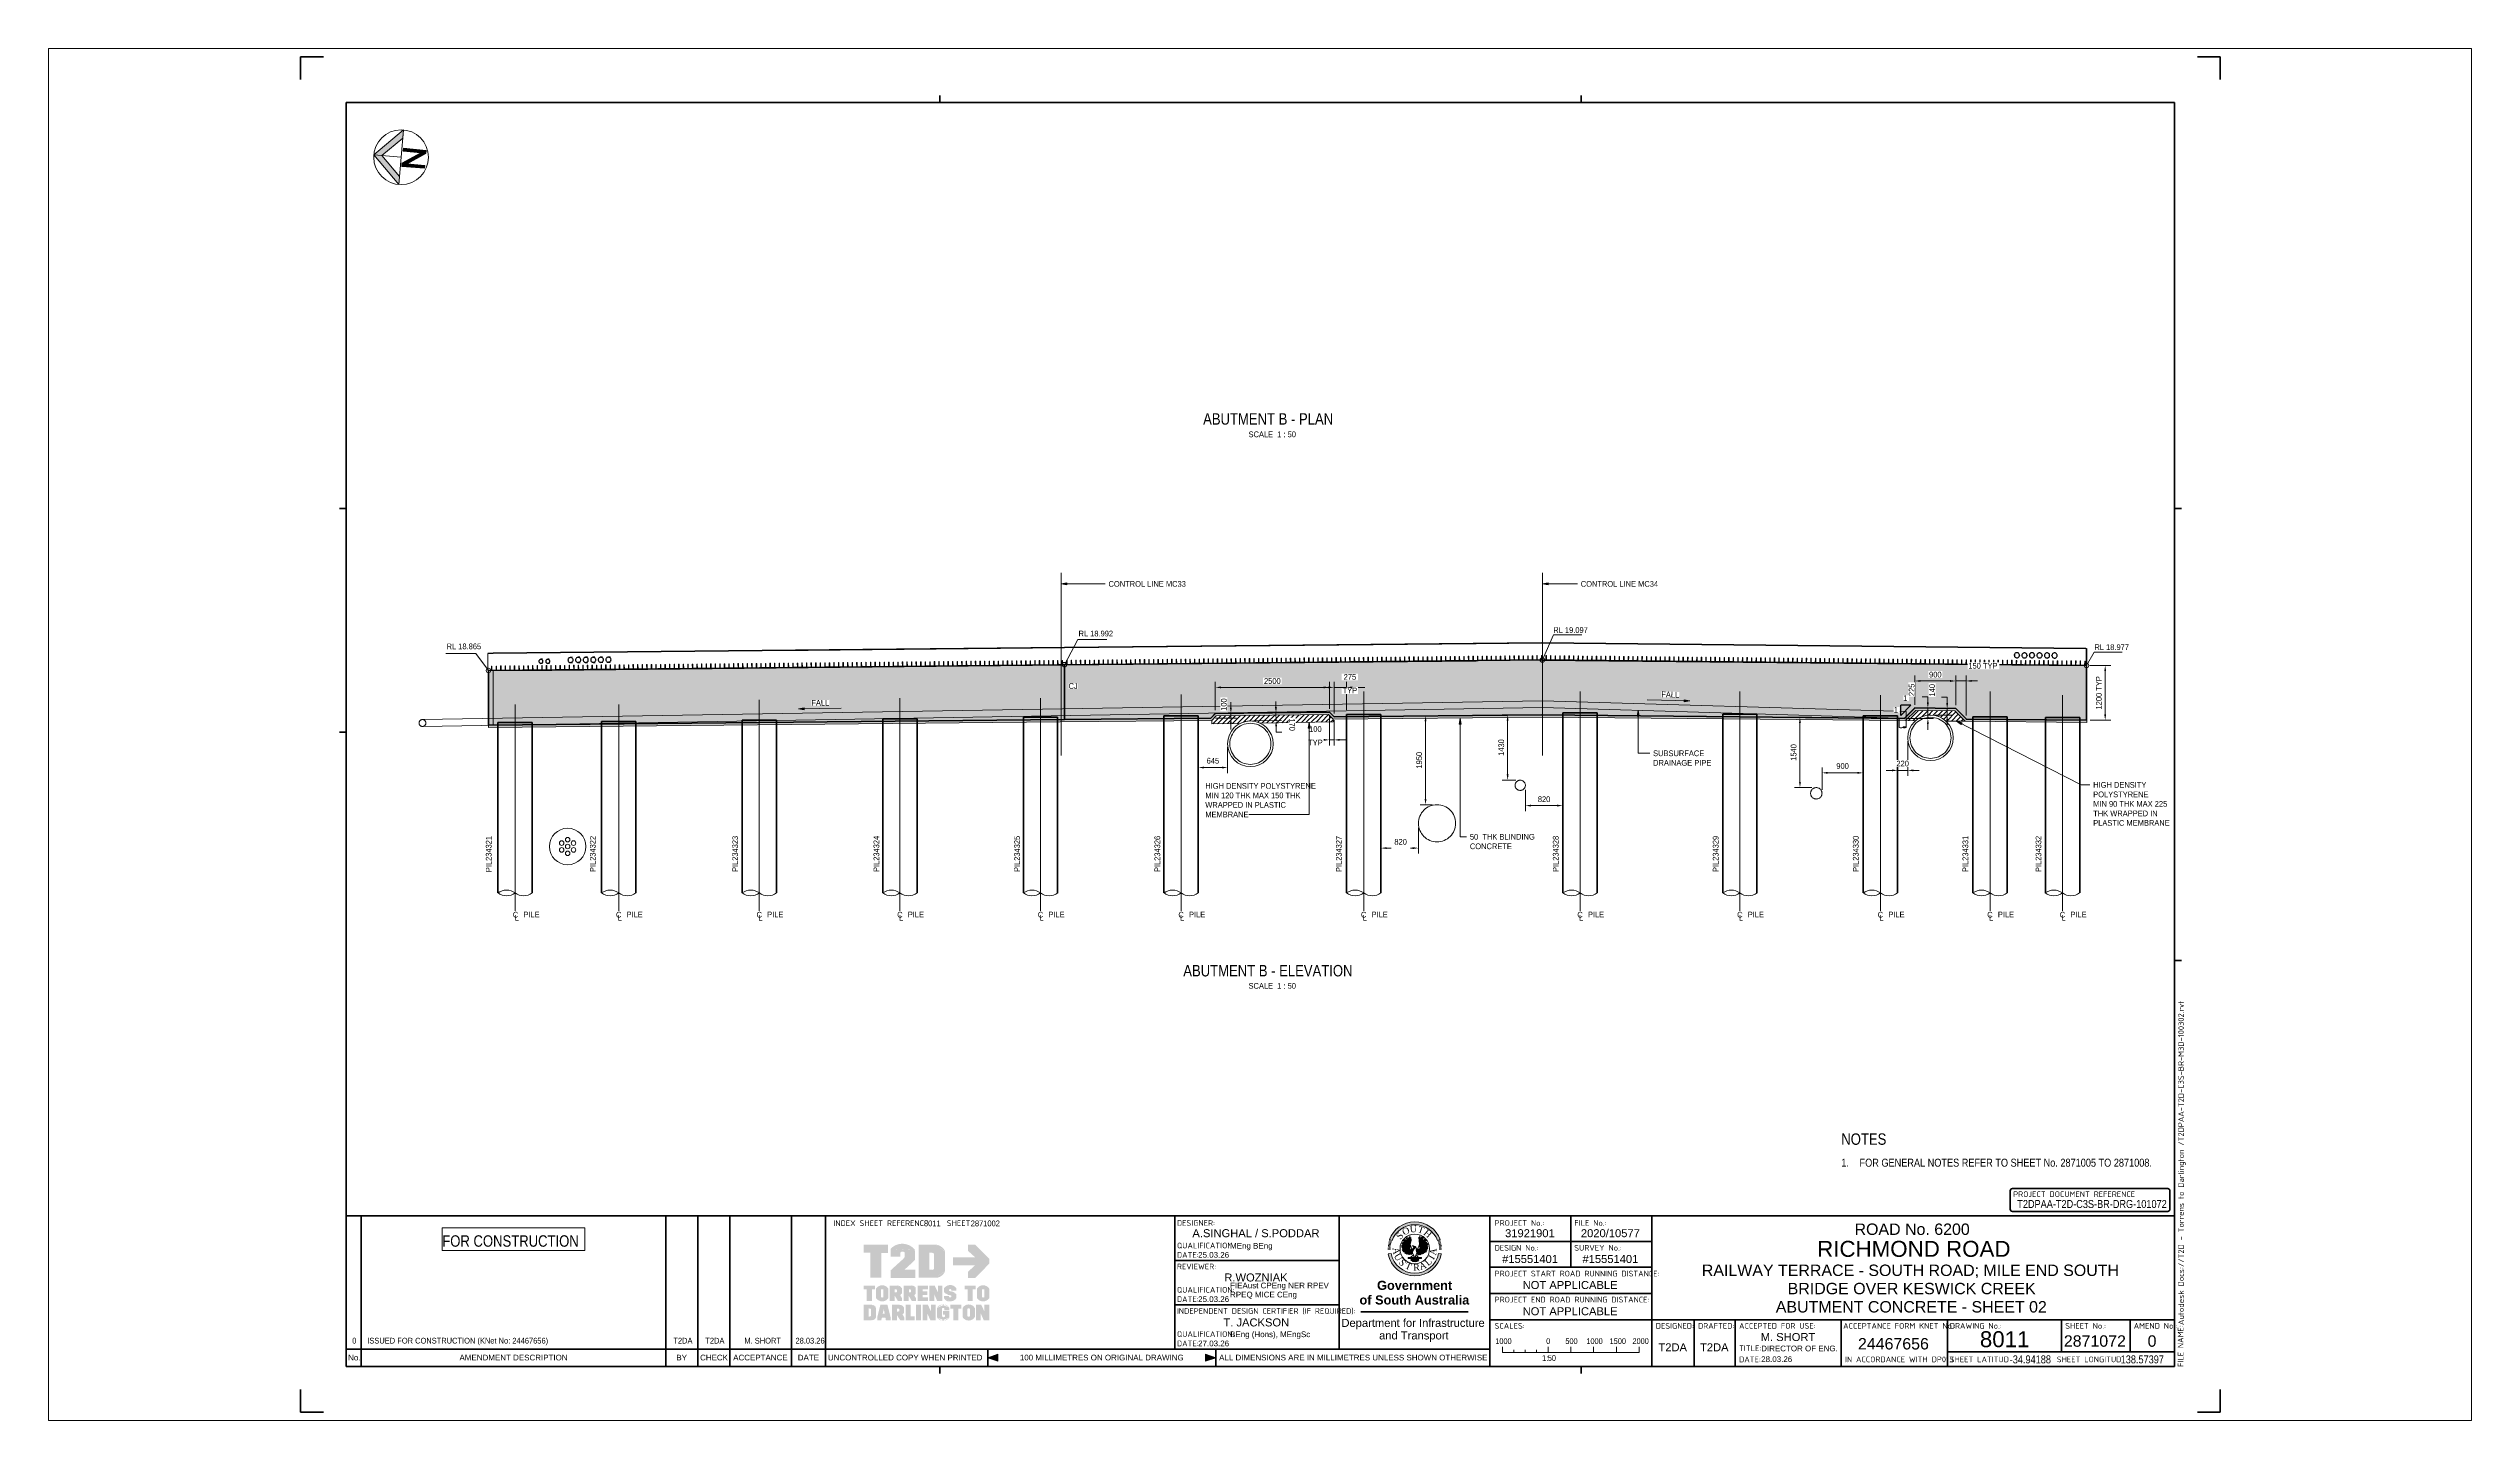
# Paper-space layout 'Layout1' of a CAD drawing. Header units: metres. Extents: x -0.11 to 0.95, y 0 to 0.6.
# The model-space entities are those that its viewports show. They can reach past a viewport. Long polylines and large blocks are cut down to what shows.
import ezdxf

# ---------------------------------------------------------------- set-up
doc = ezdxf.new("R2010")
doc.units = ezdxf.units.M
doc.linetypes.add('JacobsCenter', pattern=[0.015, 0.009, -0.0015, 0.003, -0.0015])
doc.linetypes.add('JacobsDash', pattern=[0.0045, 0.003, -0.0015])
doc.layers.get('Defpoints').update_dxf_attribs({"color": 41})
for name, color, linetype, lineweight in [('A-ANNO-NOTE-STAMP', 10, 'Continuous', 18), ('BRIDGE-ABUTMENT-CONC', 7, 'Continuous', 50), ('BRIDGE-FRAMING-LINE-18-HID', 7, 'JacobsDash', 18), ('BRIDGE-G-IMPT', 7, 'Continuous', 13), ('D-BDGE', 7, 'Continuous', 13), ('D-BDGE-FLOOR', 7, 'Continuous', 50), ('D-BDGE-FNDN-LINES-18-HID', 7, 'JacobsDash', 18), ('D-BDGE-FNDN-PILE-CONC', 7, 'Continuous', 50), ('D-BDGE-FRAMING', 7, 'Continuous', 50), ('D-BDGE-LINE', 7, 'Continuous', 9), ('D-ENHA-ANNO-SYMB', 7, 'Continuous', 50), ('D-ENHA-ANNO-TEXT', 7, 'Continuous', 9), ('D-ENHA-GEN-LINE', 7, 'Continuous', 9), ('D-ENHA-TEXT', 7, 'Continuous', 9), ('D-ENHA-TEXT-DIMS', 7, 'Continuous', 9), ('D-ENHA-TEXT-TAG', 7, 'Continuous', 18), ('D-ENHA-TITLEBLOCK', 7, 'Continuous', 9), ('G-ANNO-TTLB', 7, 'Continuous', 18)]:
    doc.layers.add(name, color=color, linetype=linetype, lineweight=lineweight)
doc.layers.add('D-BDGE-ANNO-NPLT', color=191, linetype='Continuous', plot=False)
doc.layers.add('D-BDGE-Conduits', color=1, linetype='Continuous', lineweight=9, true_color=0xff0000)
doc.layers.get('D-BDGE-ANNO-NPLT').freeze()
doc.styles.add('Arial', font='arial.ttf', dxfattribs={"height": 0.0025})
doc.styles.add('Arial Narrow', font='ARIALN.TTF', dxfattribs={"height": 0.0025})
doc.styles.add('Arial Narrow_1', font='ARIALN.TTF', dxfattribs={"height": 0.125})
doc.styles.add('Arial Narrow_2', font='ARIALN.TTF', dxfattribs={"height": 0.175})
doc.styles.add('Arial Narrow_3', font='ARIALN.TTF', dxfattribs={"height": 0.125})
doc.styles.add('Arial Narrow_4', font='ARIALN.TTF', dxfattribs={"height": 0.0035})
doc.styles.add('Arial Narrow_5', font='ARIALN.TTF', dxfattribs={"height": 0.005})
doc.styles.add('Arial Narrow_6', font='ARIALN.TTF', dxfattribs={"width": 0.9, "height": 0.0025})
doc.styles.add('Arial_1', font='arial.ttf', dxfattribs={"height": 0.0035})
doc.styles.add('Arial_2', font='arial.ttf', dxfattribs={"height": 0.005})
doc.styles.add('Arial_3', font='arial.ttf', dxfattribs={"height": 0.007})
doc.styles.add('Arial_B', font='arialbd.ttf', dxfattribs={"height": 0.004})
doc.styles.add('ISOCPEUR', font='isocpeur.ttf', dxfattribs={"height": 0.0025})
doc.styles.add('Times New Roman', font='times.ttf', dxfattribs={"height": 0.008001})
doc.dimstyles.new('Dimension_Arc_Length_O__mm_', dxfattribs={"dimscale": 0.3048, "dimtxt": 0.127929, "dimasz": 0.410105, "dimexe": 0.393701, "dimexo": 0.246063, "dimgap": 0.246063, "dimtad": 1, "dimdec": 0, "dimlfac": 1000, "dimzin": 0, "dimdsep": 46, "dimtxsty": 'Arial Narrow_1', "dimsah": 1, "dimcen": 0.09, "dimaunit": 1, "dimadec": 4, "dimazin": 0, "dimtfac": 1, "dimtdec": 4, "dimtix": 1, "dimtmove": 0, "dimatfit": 3, "dimfxl": 1, "dimtvp": 1, "dimtfill": 1, "dimtolj": 1, "dimtzin": 0, "dimlwd": 18, "dimlwe": 18, "dimarcsym": 2})
doc.dimstyles.new('Dimension_Arc_Length_O__mm__1', dxfattribs={"dimscale": 0.3048, "dimtxt": 0.127929, "dimasz": 0.410105, "dimexe": 0.393701, "dimexo": 0.246063, "dimgap": 0.246063, "dimtad": 1, "dimdec": 0, "dimlfac": 1000, "dimzin": 0, "dimdsep": 46, "dimtxsty": 'Arial Narrow_3', "dimsah": 1, "dimcen": 0.09, "dimaunit": 1, "dimadec": 4, "dimazin": 0, "dimtfac": 1, "dimtdec": 4, "dimtix": 1, "dimtmove": 1, "dimatfit": 3, "dimfxl": 1, "dimtvp": 1, "dimtfill": 1, "dimtolj": 1, "dimtzin": 0, "dimlwd": 18, "dimlwe": 18, "dimarcsym": 2})
doc.dimstyles.new('Dimension_Arc_Length_O__mm__2', dxfattribs={"dimscale": 0.3048, "dimtxt": 0.127929, "dimasz": 0.410105, "dimexe": 0.393701, "dimexo": 0.246063, "dimgap": 0.246063, "dimtad": 1, "dimdec": 0, "dimlfac": 1000, "dimzin": 0, "dimdsep": 46, "dimtxsty": 'Arial Narrow_1', "dimsah": 1, "dimcen": 0.09, "dimaunit": 1, "dimadec": 4, "dimazin": 0, "dimtfac": 1, "dimtdec": 4, "dimtix": 1, "dimtmove": 1, "dimatfit": 3, "dimfxl": 1, "dimtvp": 1, "dimtfill": 1, "dimtolj": 1, "dimtzin": 0, "dimlwd": 18, "dimlwe": 18, "dimarcsym": 2})
doc.dimstyles.new('Dimension_Standard_O__mm_', dxfattribs={"dimscale": 0.3048, "dimtxt": 0.127929, "dimasz": 0.410105, "dimexe": 0.393701, "dimexo": 0.246063, "dimgap": 0.246063, "dimtad": 1, "dimdec": 0, "dimlfac": 1000, "dimzin": 0, "dimdsep": 46, "dimtxsty": 'Arial Narrow_1', "dimsah": 1, "dimcen": 0.09, "dimaunit": 1, "dimadec": 4, "dimazin": 0, "dimtfac": 1, "dimtdec": 4, "dimtix": 1, "dimtmove": 0, "dimatfit": 3, "dimfxl": 1, "dimtvp": 1, "dimtfill": 1, "dimtolj": 1, "dimtzin": 0, "dimlwd": 18, "dimlwe": 18, "dimarcsym": 2})
doc.dimstyles.new('Dimension_Standard_O__mm__1', dxfattribs={"dimscale": 0.3048, "dimtxt": 0.127929, "dimasz": 0.410105, "dimexe": 0.393701, "dimexo": 0.246063, "dimgap": 0.246063, "dimtad": 1, "dimdec": 0, "dimlfac": 1000, "dimzin": 0, "dimdsep": 46, "dimtxsty": 'Arial Narrow_1', "dimsah": 1, "dimcen": 0.09, "dimaunit": 1, "dimadec": 4, "dimazin": 0, "dimtfac": 1, "dimtdec": 4, "dimtix": 1, "dimtmove": 2, "dimatfit": 3, "dimfxl": 1, "dimtvp": 1, "dimtfill": 1, "dimtolj": 1, "dimtzin": 0, "dimlwd": 18, "dimlwe": 18, "dimarcsym": 2})
doc.dimstyles.new('Dimension_Standard_O__mm__2', dxfattribs={"dimscale": 0.3048, "dimtxt": 0.127929, "dimasz": 0.410105, "dimexe": 0.393701, "dimexo": 0.246063, "dimgap": 0.246063, "dimtad": 1, "dimdec": 0, "dimlfac": 1000, "dimzin": 0, "dimdsep": 46, "dimtxsty": 'Arial Narrow_3', "dimsah": 1, "dimcen": 0.09, "dimaunit": 1, "dimadec": 4, "dimazin": 0, "dimtfac": 1, "dimtdec": 4, "dimtix": 1, "dimtmove": 2, "dimatfit": 3, "dimfxl": 1, "dimtvp": 1, "dimtfill": 1, "dimtolj": 1, "dimtzin": 0, "dimlwd": 18, "dimlwe": 18, "dimarcsym": 2})
doc.dimstyles.new('Dimension_Standard_O__mm__3', dxfattribs={"dimscale": 0.3048, "dimtxt": 0.127929, "dimasz": 0.410105, "dimexe": 0.393701, "dimexo": 0.246063, "dimgap": 0.246063, "dimtad": 1, "dimdec": 0, "dimlfac": 1000, "dimzin": 0, "dimdsep": 46, "dimtxsty": 'Arial Narrow_3', "dimsah": 1, "dimcen": 0.09, "dimaunit": 1, "dimadec": 4, "dimazin": 0, "dimtfac": 1, "dimtdec": 4, "dimtix": 1, "dimtmove": 0, "dimatfit": 3, "dimfxl": 1, "dimtvp": 1, "dimtfill": 1, "dimtolj": 1, "dimtzin": 0, "dimlwd": 18, "dimlwe": 18, "dimarcsym": 2})
doc.dimstyles.new('Dimension_Standard_O__mm__4', dxfattribs={"dimscale": 0.3048, "dimtxt": 0.127929, "dimasz": 0.410105, "dimexe": 0.393701, "dimexo": 0.246063, "dimgap": 0.246063, "dimtad": 1, "dimdec": 0, "dimlfac": 1000, "dimzin": 0, "dimdsep": 46, "dimtxsty": 'Arial Narrow_1', "dimsah": 1, "dimcen": 0.09, "dimaunit": 1, "dimadec": 4, "dimazin": 0, "dimtfac": 1, "dimtdec": 4, "dimtix": 1, "dimtmove": 1, "dimatfit": 3, "dimfxl": 1, "dimtvp": 1, "dimtfill": 1, "dimtolj": 1, "dimtzin": 0, "dimlwd": 18, "dimlwe": 18, "dimarcsym": 2})
pattern_1 = [(45, (-1629.78706, 18.093), (-0.053033, 0.053033), [])]

# ---------------------------------------------------------------- blocks, each defined once
blk = doc.blocks.new('T2DPAA-T2D-PWA-DE-XRF-000001 - Drawing3_dwg-6272381-ABUTMENT CONCRETE - SHEET 02')
at = {"layer": 'BRIDGE-G-IMPT'}
h = blk.add_hatch(color=256, dxfattribs=at)
edge = h.paths.add_edge_path()
edge.add_line((0.1549, 0.1015), (0.1515, 0.1021))
edge.add_arc((0.1226, 0.1077), 0.0295, 190.997, 349.003, ccw=False)
edge.add_line((0.0937, 0.1021), (0.0903, 0.1015))
edge.add_arc((0.1226, 0.1077), 0.0329, 190.997, 349.003)
edge = h.paths.add_edge_path()
edge.add_arc((0.1226, 0.1077), 0.0329, 20.0475, 159.9525, ccw=False)
edge.add_line((0.1535, 0.119), (0.1503, 0.1178))
edge.add_arc((0.1226, 0.1077), 0.0295, 20.0475, 159.9525)
edge.add_line((0.0949, 0.1178), (0.0917, 0.119))
h = blk.add_hatch(color=256, dxfattribs=at)
edge = h.paths.add_edge_path()
edge.add_arc((0.1226, 0.1077), 0.0329, 161.3902, 162.9856, ccw=False)
edge.add_line((0.0915, 0.1183), (0.0914, 0.1182))
edge.add_line((0.0915, 0.1183), (0.0947, 0.1172))
edge.add_line((0.0947, 0.1171), (0.0947, 0.1172))
edge.add_arc((0.1226, 0.1077), 0.0295, 161.3902, 162.9856)
edge.add_line((0.0944, 0.1163), (0.0911, 0.1174))
h = blk.add_hatch(color=256, dxfattribs=at)
edge = h.paths.add_edge_path()
edge.add_line((0.1206, 0.1074), (0.1207, 0.1074))
edge.add_line((0.1207, 0.1074), (0.1206, 0.1074))
edge = h.paths.add_edge_path()
edge.add_line((0.1166, 0.11), (0.1166, 0.1074))
edge.add_line((0.1166, 0.1074), (0.1183, 0.1065))
edge.add_line((0.1183, 0.1065), (0.119, 0.1076))
edge.add_line((0.119, 0.1076), (0.1204, 0.1079))
edge.add_line((0.1204, 0.1079), (0.1207, 0.1074))
edge.add_line((0.1207, 0.1074), (0.1211, 0.1067))
edge.add_line((0.1211, 0.1067), (0.1187, 0.1008))
edge.add_line((0.1187, 0.1008), (0.1178, 0.1012))
edge.add_line((0.1178, 0.1012), (0.1166, 0.1008))
edge.add_line((0.1166, 0.1008), (0.1161, 0.1012))
edge.add_line((0.1161, 0.1012), (0.1147, 0.101))
edge.add_line((0.1147, 0.101), (0.1143, 0.1017))
edge.add_line((0.1143, 0.1017), (0.1131, 0.1012))
edge.add_line((0.1131, 0.1012), (0.1128, 0.1022))
edge.add_line((0.1128, 0.1022), (0.1119, 0.1019))
edge.add_line((0.1119, 0.1019), (0.1119, 0.1029))
edge.add_line((0.1119, 0.1029), (0.1105, 0.1027))
edge.add_line((0.1105, 0.1027), (0.1107, 0.1043))
edge.add_line((0.1107, 0.1043), (0.1091, 0.1041))
edge.add_line((0.1091, 0.1041), (0.1095, 0.1057))
edge.add_line((0.1095, 0.1057), (0.1077, 0.106))
edge.add_line((0.1077, 0.106), (0.1081, 0.1069))
edge.add_line((0.1081, 0.1069), (0.1072, 0.1074))
edge.add_line((0.1072, 0.1074), (0.1081, 0.1091))
edge.add_line((0.1081, 0.1091), (0.1069, 0.11))
edge.add_line((0.1069, 0.11), (0.1081, 0.1112))
edge.add_line((0.1081, 0.1112), (0.1069, 0.1122))
edge.add_line((0.1069, 0.1122), (0.1085, 0.113))
edge.add_line((0.1085, 0.113), (0.1072, 0.1143))
edge.add_line((0.1072, 0.1143), (0.1095, 0.1145))
edge.add_line((0.1095, 0.1145), (0.1081, 0.116))
edge.add_line((0.1081, 0.116), (0.1105, 0.116))
edge.add_line((0.1105, 0.116), (0.1088, 0.1179))
edge.add_line((0.1088, 0.1179), (0.1119, 0.1163))
edge.add_line((0.1119, 0.1163), (0.1105, 0.1193))
edge.add_line((0.1105, 0.1193), (0.1138, 0.1172))
edge.add_line((0.1138, 0.1172), (0.1121, 0.121))
edge.add_line((0.1121, 0.121), (0.1147, 0.1181))
edge.add_line((0.1147, 0.1181), (0.1143, 0.1224))
edge.add_line((0.1143, 0.1224), (0.1159, 0.1188))
edge.add_line((0.1159, 0.1188), (0.1166, 0.1236))
edge.add_line((0.1166, 0.1236), (0.1171, 0.1207))
edge.add_line((0.1171, 0.1207), (0.1178, 0.1214))
edge.add_line((0.1178, 0.1214), (0.118, 0.1179))
edge.add_line((0.118, 0.1179), (0.1171, 0.1131))
edge.add_line((0.1171, 0.1131), (0.1178, 0.111))
edge.add_line((0.1178, 0.111), (0.1166, 0.11))
for points in [[(0.1105, 0.1193), (0.1088, 0.1179), (0.1119, 0.1163)], [(0.1369, 0.1093), (0.1385, 0.1081), (0.1367, 0.1074), (0.1376, 0.106), (0.1357, 0.106), (0.1367, 0.1043), (0.1348, 0.1043), (0.1348, 0.1031), (0.1336, 0.1034), (0.1331, 0.1022), (0.1322, 0.1024), (0.1317, 0.1015), (0.1305, 0.1017), (0.1301, 0.101), (0.1296, 0.1015), (0.1291, 0.1005), (0.1286, 0.1008), (0.1277, 0.1003), (0.1275, 0.101), (0.1268, 0.1003), (0.1251, 0.1029), (0.1242, 0.1065), (0.1246, 0.1076), (0.1263, 0.1076), (0.127, 0.1067), (0.1284, 0.1072), (0.1291, 0.11), (0.1275, 0.1112), (0.1282, 0.1133), (0.1275, 0.1219), (0.1284, 0.121), (0.1289, 0.1236), (0.1294, 0.1193), (0.1312, 0.1226), (0.1305, 0.1191), (0.1331, 0.1212), (0.1317, 0.1179), (0.1348, 0.1195), (0.1324, 0.116), (0.1364, 0.1179), (0.1341, 0.1155), (0.1371, 0.116), (0.1355, 0.1143), (0.1381, 0.1141), (0.1364, 0.1131), (0.1383, 0.1124), (0.1367, 0.1114), (0.1385, 0.11)], [(0.1312, 0.1226), (0.1331, 0.1212), (0.1305, 0.1191)], [(0.1348, 0.1195), (0.1364, 0.1179), (0.1324, 0.116)], [(0.1069, 0.1122), (0.1069, 0.11), (0.1081, 0.1112)], [(0.1081, 0.116), (0.1072, 0.1143), (0.1095, 0.1145)], [(0.1077, 0.106), (0.1091, 0.1041), (0.1095, 0.1057)], [(0.1105, 0.1027), (0.1119, 0.1019), (0.1119, 0.1029)], [(0.1225, 0.0967), (0.1233, 0.0985), (0.1277, 0.0943), (0.1263, 0.0929), (0.1237, 0.092), (0.1202, 0.0924), (0.1176, 0.0943), (0.1218, 0.0984)], [(0.1291, 0.1005), (0.1301, 0.101), (0.1296, 0.1015)], [(0.1317, 0.1015), (0.1331, 0.1022), (0.1322, 0.1024)], [(0.1383, 0.1124), (0.1381, 0.1141), (0.1364, 0.1131)]]:
    blk.add_hatch(color=256, dxfattribs=at).paths.add_polyline_path(points)
h = blk.add_hatch(color=256, dxfattribs=at)
edge = h.paths.add_edge_path()
edge.add_line((0.154, 0.1174), (0.1508, 0.1163))
edge.add_arc((0.1226, 0.1077), 0.0295, 17.0144, 18.6098)
edge.add_line((0.1505, 0.1172), (0.1505, 0.1171))
edge.add_line((0.1505, 0.1172), (0.1537, 0.1183))
edge.add_line((0.1538, 0.1182), (0.1537, 0.1183))
edge.add_arc((0.1226, 0.1077), 0.0329, 17.0144, 18.6098, ccw=False)
h = blk.add_hatch(color=256, dxfattribs=at)
edge = h.paths.add_edge_path()
edge.add_line((0.0931, 0.1083), (0.0897, 0.1083))
edge.add_arc((0.1226, 0.1077), 0.0329, 177.3415, 178.9368, ccw=False)
edge.add_line((0.0897, 0.1094), (0.0897, 0.1093))
edge.add_line((0.0897, 0.1094), (0.0932, 0.1092))
edge.add_line((0.0932, 0.1091), (0.0932, 0.1092))
edge.add_arc((0.1226, 0.1077), 0.0295, 177.3415, 178.9368)
h = blk.add_hatch(color=256, dxfattribs=at)
edge = h.paths.add_edge_path()
edge.add_line((0.0931, 0.1069), (0.0897, 0.1068))
edge.add_arc((0.1226, 0.1077), 0.0329, 180, 181.5953, ccw=False)
edge.add_line((0.0897, 0.1078), (0.0897, 0.1077))
edge.add_line((0.0897, 0.1078), (0.0931, 0.1078))
edge.add_line((0.0931, 0.1077), (0.0931, 0.1078))
edge.add_arc((0.1226, 0.1077), 0.0295, 180, 181.5953)
h = blk.add_hatch(color=256, dxfattribs=at)
edge = h.paths.add_edge_path()
edge.add_arc((0.1226, 0.1077), 0.0329, 174.6829, 176.2783, ccw=False)
edge.add_line((0.0899, 0.1109), (0.0898, 0.1108))
edge.add_line((0.0899, 0.1109), (0.0933, 0.1106))
edge.add_line((0.0933, 0.1105), (0.0933, 0.1106))
edge.add_arc((0.1226, 0.1077), 0.0295, 174.6829, 176.2783)
edge.add_line((0.0932, 0.1096), (0.0898, 0.1099))
h = blk.add_hatch(color=256, dxfattribs=at)
edge = h.paths.add_edge_path()
edge.add_arc((0.1226, 0.1077), 0.0329, 172.0244, 173.6197, ccw=False)
edge.add_line((0.09, 0.1124), (0.09, 0.1123))
edge.add_line((0.09, 0.1124), (0.0934, 0.1119))
edge.add_line((0.0934, 0.1118), (0.0934, 0.1119))
edge.add_arc((0.1226, 0.1077), 0.0295, 172.0244, 173.6197)
edge.add_line((0.0933, 0.111), (0.0899, 0.1114))
h = blk.add_hatch(color=256, dxfattribs=at)
edge = h.paths.add_edge_path()
edge.add_arc((0.1226, 0.1077), 0.0329, 169.3658, 170.9612, ccw=False)
edge.add_line((0.0903, 0.1139), (0.0903, 0.1138))
edge.add_line((0.0903, 0.1139), (0.0937, 0.1133))
edge.add_line((0.0936, 0.1132), (0.0937, 0.1133))
edge.add_arc((0.1226, 0.1077), 0.0295, 169.3658, 170.9612)
edge.add_line((0.0935, 0.1124), (0.0901, 0.1129))
h = blk.add_hatch(color=256, dxfattribs=at)
edge = h.paths.add_edge_path()
edge.add_arc((0.1226, 0.1077), 0.0329, 166.7073, 168.3026, ccw=False)
edge.add_line((0.0906, 0.1154), (0.0906, 0.1153))
edge.add_line((0.0906, 0.1154), (0.0939, 0.1146))
edge.add_line((0.0939, 0.1145), (0.0939, 0.1146))
edge.add_arc((0.1226, 0.1077), 0.0295, 166.7073, 168.3026)
edge.add_line((0.0937, 0.1137), (0.0904, 0.1144))
h = blk.add_hatch(color=256, dxfattribs=at)
edge = h.paths.add_edge_path()
edge.add_line((0.0941, 0.115), (0.0907, 0.1159))
edge.add_arc((0.1226, 0.1077), 0.0329, 164.0488, 165.6441, ccw=False)
edge.add_line((0.091, 0.1169), (0.091, 0.1168))
edge.add_line((0.091, 0.1169), (0.0943, 0.1159))
edge.add_line((0.0943, 0.1158), (0.0943, 0.1159))
edge.add_arc((0.1226, 0.1077), 0.0295, 164.0488, 165.6441)
h = blk.add_hatch(color=256, dxfattribs=at)
edge = h.paths.add_edge_path()
edge.add_line((0.1232, 0.1095), (0.1225, 0.1076))
edge.add_line((0.1225, 0.1076), (0.1207, 0.1074))
edge.add_line((0.1207, 0.1074), (0.1207, 0.1074))
edge.add_line((0.1207, 0.1074), (0.1216, 0.1086))
edge.add_line((0.1216, 0.1086), (0.1197, 0.1119))
edge.add_line((0.1197, 0.1119), (0.1232, 0.1107))
edge.add_line((0.1232, 0.1107), (0.1239, 0.1098))
edge.add_line((0.1239, 0.1098), (0.1232, 0.1095))
h = blk.add_hatch(color=256, dxfattribs=at)
edge = h.paths.add_edge_path()
edge.add_arc((0.1226, 0.1077), 0.0295, 14.3559, 15.9512)
edge.add_line((0.1509, 0.1159), (0.1509, 0.1158))
edge.add_line((0.1509, 0.1159), (0.1542, 0.1169))
edge.add_line((0.1542, 0.1168), (0.1542, 0.1169))
edge.add_arc((0.1226, 0.1077), 0.0329, 14.3559, 15.9512, ccw=False)
edge.add_line((0.1545, 0.1159), (0.1511, 0.115))
h = blk.add_hatch(color=256, dxfattribs=at)
edge = h.paths.add_edge_path()
edge.add_line((0.1548, 0.1144), (0.1514, 0.1137))
edge.add_arc((0.1226, 0.1077), 0.0295, 11.6974, 13.2927)
edge.add_line((0.1512, 0.1146), (0.1513, 0.1145))
edge.add_line((0.1512, 0.1146), (0.1546, 0.1154))
edge.add_line((0.1546, 0.1153), (0.1546, 0.1154))
edge.add_arc((0.1226, 0.1077), 0.0329, 11.6974, 13.2927, ccw=False)
h = blk.add_hatch(color=256, dxfattribs=at)
edge = h.paths.add_edge_path()
edge.add_arc((0.1226, 0.1077), 0.0295, 9.0388, 10.6342)
edge.add_line((0.1515, 0.1133), (0.1515, 0.1132))
edge.add_line((0.1515, 0.1133), (0.1549, 0.1139))
edge.add_line((0.1549, 0.1138), (0.1549, 0.1139))
edge.add_arc((0.1226, 0.1077), 0.0329, 9.0388, 10.6342, ccw=False)
edge.add_line((0.1551, 0.1129), (0.1517, 0.1124))
h = blk.add_hatch(color=256, dxfattribs=at)
edge = h.paths.add_edge_path()
edge.add_arc((0.1226, 0.1077), 0.0295, 6.3803, 7.9756)
edge.add_line((0.1518, 0.1119), (0.1518, 0.1118))
edge.add_line((0.1518, 0.1119), (0.1552, 0.1124))
edge.add_line((0.1552, 0.1123), (0.1552, 0.1124))
edge.add_arc((0.1226, 0.1077), 0.0329, 6.3803, 7.9756, ccw=False)
edge.add_line((0.1553, 0.1114), (0.1519, 0.111))
h = blk.add_hatch(color=256, dxfattribs=at)
edge = h.paths.add_edge_path()
edge.add_line((0.1554, 0.1099), (0.152, 0.1096))
edge.add_arc((0.1226, 0.1077), 0.0295, 3.7217, 5.3171)
edge.add_line((0.1519, 0.1106), (0.1519, 0.1105))
edge.add_line((0.1519, 0.1106), (0.1553, 0.1109))
edge.add_line((0.1553, 0.1108), (0.1553, 0.1109))
edge.add_arc((0.1226, 0.1077), 0.0329, 3.7217, 5.3171, ccw=False)
h = blk.add_hatch(color=256, dxfattribs=at)
edge = h.paths.add_edge_path()
edge.add_line((0.1555, 0.1083), (0.1521, 0.1083))
edge.add_arc((0.1226, 0.1077), 0.0295, 1.0632, 2.6585)
edge.add_line((0.152, 0.1092), (0.152, 0.1091))
edge.add_line((0.152, 0.1092), (0.1554, 0.1094))
edge.add_line((0.1555, 0.1093), (0.1554, 0.1094))
edge.add_arc((0.1226, 0.1077), 0.0329, 1.0632, 2.6585, ccw=False)
h = blk.add_hatch(color=256, dxfattribs=at)
edge = h.paths.add_edge_path()
edge.add_line((0.1555, 0.1068), (0.152, 0.1069))
edge.add_arc((0.1226, 0.1077), 0.0295, 358.4047, 360)
edge.add_line((0.1521, 0.1078), (0.1521, 0.1077))
edge.add_line((0.1521, 0.1078), (0.1555, 0.1078))
edge.add_line((0.1555, 0.1077), (0.1555, 0.1078))
edge.add_arc((0.1226, 0.1077), 0.0329, 358.4047, 360, ccw=False)
for p, q in [((0.0917, 0.119), (0.0949, 0.1178)), ((0.1105, 0.1193), (0.1088, 0.1179)), ((0.1119, 0.1163), (0.1105, 0.1193)), ((0.1305, 0.1191), (0.1312, 0.1226)), ((0.1331, 0.1212), (0.1305, 0.1191)), ((0.1312, 0.1226), (0.1331, 0.1212)), ((0.1324, 0.116), (0.1348, 0.1195)), ((0.1348, 0.1195), (0.1364, 0.1179)), ((0.1503, 0.1178), (0.1535, 0.119)), ((0.0903, 0.1015), (0.0937, 0.1021)), ((0.1069, 0.1122), (0.1069, 0.11)), ((0.1081, 0.1112), (0.1069, 0.1122)), ((0.1069, 0.11), (0.1081, 0.1112)), ((0.1081, 0.116), (0.1072, 0.1143)), ((0.1072, 0.1143), (0.1095, 0.1145)), ((0.1077, 0.106), (0.1091, 0.1041)), ((0.1095, 0.1057), (0.1077, 0.106)), ((0.1095, 0.1145), (0.1081, 0.116)), ((0.1088, 0.1179), (0.1119, 0.1163)), ((0.1091, 0.1041), (0.1095, 0.1057)), ((0.1119, 0.1029), (0.1105, 0.1027)), ((0.1105, 0.1027), (0.1119, 0.1019)), ((0.1119, 0.1019), (0.1119, 0.1029)), ((0.115, 0.0967), (0.1197, 0.0967)), ((0.1211, 0.1003), (0.1173, 0.0974)), ((0.1244, 0.1003), (0.1272, 0.0974)), ((0.1256, 0.0967), (0.1308, 0.0967)), ((0.1296, 0.1015), (0.1291, 0.1005)), ((0.1291, 0.1005), (0.1301, 0.101)), ((0.1301, 0.101), (0.1296, 0.1015)), ((0.1322, 0.1024), (0.1317, 0.1015)), ((0.1317, 0.1015), (0.1331, 0.1022)), ((0.1331, 0.1022), (0.1322, 0.1024)), ((0.1364, 0.1179), (0.1324, 0.116)), ((0.1381, 0.1141), (0.1364, 0.1131)), ((0.1364, 0.1131), (0.1383, 0.1124)), ((0.1383, 0.1124), (0.1381, 0.1141)), ((0.1515, 0.1021), (0.1549, 0.1015))]:
    blk.add_line(p, q, dxfattribs=at)
at = {"layer": 'BRIDGE-G-IMPT', "flags": 128}
for points in [[(0.1085, 0.113), (0.1072, 0.1143), (0.1095, 0.1145), (0.1081, 0.116), (0.1105, 0.116), (0.1088, 0.1179), (0.1119, 0.1163), (0.1105, 0.1193), (0.1138, 0.1172), (0.1121, 0.121), (0.1147, 0.1181), (0.1143, 0.1224), (0.1159, 0.1188), (0.1166, 0.1236), (0.1171, 0.1207), (0.1178, 0.1214), (0.118, 0.1179), (0.1171, 0.1131), (0.119, 0.1076), (0.1204, 0.1079), (0.1211, 0.1067), (0.1187, 0.1008), (0.1178, 0.1012), (0.1166, 0.1008), (0.1161, 0.1012), (0.1147, 0.101), (0.1143, 0.1017), (0.1131, 0.1012), (0.1128, 0.1022), (0.1119, 0.1019), (0.1119, 0.1029), (0.1105, 0.1027), (0.1107, 0.1043), (0.1091, 0.1041), (0.1095, 0.1057), (0.1077, 0.106), (0.1081, 0.1069), (0.1072, 0.1074), (0.1081, 0.1091), (0.1069, 0.11), (0.1081, 0.1112), (0.1069, 0.1122), (0.1087, 0.1131)], [(0.1199, 0.1031), (0.1225, 0.0967), (0.1251, 0.1029), (0.1242, 0.1065), (0.1246, 0.1076), (0.1263, 0.1076), (0.1282, 0.1133), (0.1275, 0.1219), (0.1284, 0.121), (0.1289, 0.1236), (0.1294, 0.1193), (0.1312, 0.1226), (0.1305, 0.1191), (0.1331, 0.1212), (0.1317, 0.1179), (0.1348, 0.1195), (0.1324, 0.116), (0.1364, 0.1179), (0.1341, 0.1155), (0.1371, 0.116), (0.1355, 0.1143), (0.1381, 0.1141), (0.1364, 0.1131), (0.1383, 0.1124), (0.1367, 0.1114), (0.1385, 0.11), (0.1369, 0.1093), (0.1385, 0.1081), (0.1367, 0.1074), (0.1376, 0.106), (0.1357, 0.106), (0.1367, 0.1043), (0.1348, 0.1043), (0.1348, 0.1031), (0.1336, 0.1034), (0.1331, 0.1022), (0.1322, 0.1024), (0.1317, 0.1015), (0.1305, 0.1017), (0.1301, 0.101), (0.1296, 0.1015), (0.1291, 0.1005), (0.1286, 0.1008), (0.1277, 0.1003), (0.1275, 0.101), (0.1268, 0.1003), (0.1251, 0.1029)], [(0.1206, 0.0974), (0.1145, 0.0974), (0.1145, 0.0962), (0.1194, 0.0962)], [(0.119, 0.1076), (0.1183, 0.1065), (0.1166, 0.1074), (0.1166, 0.11), (0.1178, 0.111)], [(0.1218, 0.0984), (0.1176, 0.0943), (0.1202, 0.0924), (0.1237, 0.092), (0.1263, 0.0929), (0.1277, 0.0943), (0.1233, 0.0985)], [(0.1239, 0.1098), (0.1244, 0.1091), (0.1246, 0.1076)], [(0.1246, 0.0974), (0.1308, 0.0974), (0.1308, 0.0962), (0.126, 0.0962)], [(0.1263, 0.1076), (0.127, 0.1067), (0.1284, 0.1072), (0.1291, 0.11), (0.1275, 0.1112)]]:
    blk.add_lwpolyline(points, dxfattribs=at)
blk.add_lwpolyline([(0.1206, 0.1074), (0.1216, 0.1086), (0.1197, 0.1119), (0.1232, 0.1107), (0.1239, 0.1098), (0.1232, 0.1095), (0.1225, 0.1076)], close=True, dxfattribs=at)
at = {"layer": 'BRIDGE-G-IMPT'}
blk.add_circle((0.1226, 0.1077), 0.018, dxfattribs=at)
for radius, start, end in [(0.0329, 20.0475, 159.9525), (0.0295, 20.0475, 159.9525), (0.0329, 190.997, 349.003), (0.0295, 190.997, 349.003)]:
    blk.add_arc((0.1226, 0.1077), radius, start, end, dxfattribs=at)
at = {"layer": 'BRIDGE-G-IMPT', "lineweight": 9, "char_height": 0.008, "attachment_point": 2, "line_spacing_factor": 1.029793, "style": 'Times New Roman'}
for s, insert, width, rotation in [('S', (0.1012, 0.1263), 0.008041, 49.0663), ('O', (0.1099, 0.133), 0.010353, 26.6943), ('U', (0.1205, 0.136), 0.010353, 4.3222), ('T', (0.1314, 0.1347), 0.008744, 341.9502), ('H', (0.141, 0.1293), 0.010353, 319.5782), ('A', (0.104, 0.106), 0.010353, 279.6978), ('U', (0.1058, 0.0996), 0.010353, 300.15), ('S', (0.1107, 0.0935), 0.008041, 310.3575), ('T', (0.1164, 0.0903), 0.008744, 336.9699), ('R', (0.1244, 0.0893), 0.009549, 3.701), ('A', (0.1307, 0.0909), 0.010353, 21.3382), ('L', (0.1363, 0.0949), 0.008744, 42.375), ('I', (0.1395, 0.0995), 0.004825, 60.5783), ('A', (0.141, 0.1048), 0.010353, 83.64)]:
    blk.add_mtext(s, dxfattribs=dict(at, insert=insert, width=width, rotation=rotation))
blk = doc.blocks.new('T2DPAA-T2D-PWA-DE-XRF-000001 - Standard-6272838-ABUTMENT CONCRETE - SHEET 02')
at = {"layer": 'BRIDGE-G-IMPT', "lineweight": 9}
for points in [[(0.3055, 0.0254), (0.3055, 0.0239), (0.3055, 0.0224), (0.301, 0.0239)], [(0.3965, 0.0254), (0.401, 0.0239), (0.3965, 0.0224), (0.3965, 0.0239)]]:
    blk.add_hatch(color=256, dxfattribs=at).paths.add_polyline_path(points)
at = {"layer": 'D-ENHA-TITLEBLOCK', "true_color": 0x1d4a5c}
h = blk.add_hatch(color=139, dxfattribs=at)
edge = h.paths.add_edge_path()
edge.add_line((0.2623, 0.0443), (0.2623, 0.0452))
edge.add_arc((0.2616, 0.044), 0.00145, 58.8241, 99.793)
edge.add_line((0.2613, 0.0454), (0.2613, 0.0441))
edge.add_arc((0.2616, 0.0455), 0.00141, 259.7202, 301.6629)
edge = h.paths.add_edge_path()
edge.add_arc((0.2625, 0.0448), 0.00224, 301.808, 330.1086, ccw=False)
edge.add_line((0.2637, 0.0429), (0.2645, 0.0415))
edge.add_line((0.2645, 0.0415), (0.2645, 0.0403))
edge.add_line((0.2645, 0.0403), (0.2627, 0.0403))
edge.add_line((0.2627, 0.0403), (0.2613, 0.0425))
edge.add_line((0.2613, 0.0425), (0.2613, 0.0403))
edge.add_line((0.2613, 0.0403), (0.2591, 0.0403))
edge.add_line((0.2591, 0.0403), (0.2591, 0.0471))
edge.add_line((0.2591, 0.0471), (0.2624, 0.0471))
edge.add_arc((0.2623, 0.0446), 0.00248, 32.8357, 87.7033, ccw=False)
edge.add_line((0.2644, 0.046), (0.2644, 0.0437))
edge = h.paths.add_edge_path()
edge.add_line((0.2674, 0.0527), (0.2674, 0.0537))
edge.add_arc((0.2667, 0.0524), 0.00145, 58.8241, 99.793)
edge.add_line((0.2665, 0.0539), (0.2665, 0.0526))
edge.add_arc((0.2667, 0.0539), 0.00141, 259.7202, 301.6629)
edge = h.paths.add_edge_path()
edge.add_arc((0.2676, 0.0532), 0.00224, 301.808, 330.1086, ccw=False)
edge.add_line((0.2688, 0.0513), (0.2696, 0.0499))
edge.add_line((0.2696, 0.0499), (0.2696, 0.0487))
edge.add_line((0.2696, 0.0487), (0.2678, 0.0487))
edge.add_line((0.2678, 0.0487), (0.2664, 0.051))
edge.add_line((0.2664, 0.051), (0.2664, 0.0487))
edge.add_line((0.2664, 0.0487), (0.2642, 0.0487))
edge.add_line((0.2642, 0.0487), (0.2642, 0.0555))
edge.add_line((0.2642, 0.0555), (0.2676, 0.0555))
edge.add_arc((0.2675, 0.0531), 0.00248, 32.8357, 87.7033, ccw=False)
edge.add_line((0.2695, 0.0544), (0.2695, 0.0521))
edge = h.paths.add_edge_path()
edge.add_line((0.2499, 0.0422), (0.2499, 0.0452))
edge.add_arc((0.2491, 0.0441), 0.00138, 56.3448, 98.7814)
edge.add_line((0.2489, 0.0454), (0.2489, 0.0419))
edge.add_arc((0.2491, 0.0433), 0.00138, 261.2186, 303.6552)
edge = h.paths.add_edge_path()
edge.add_line((0.2613, 0.0527), (0.2613, 0.0537))
edge.add_arc((0.2606, 0.0524), 0.00145, 58.8241, 99.793)
edge.add_line((0.2603, 0.0539), (0.2603, 0.0526))
edge.add_arc((0.2606, 0.0539), 0.00141, 259.7202, 301.6629)
edge = h.paths.add_edge_path()
edge.add_line((0.2502, 0.0403), (0.2467, 0.0403))
edge.add_line((0.2467, 0.0403), (0.2467, 0.0471))
edge.add_line((0.2467, 0.0471), (0.2501, 0.0471))
edge.add_arc((0.25, 0.0447), 0.00241, 26.2483, 85.5583, ccw=False)
edge.add_line((0.2521, 0.0457), (0.2521, 0.0416))
edge.add_arc((0.2502, 0.0424), 0.00209, 270, 338.4707, ccw=False)
h.paths.add_polyline_path([(0.2555, 0.0451), (0.255, 0.0432), (0.2559, 0.0432)])
h.paths.add_polyline_path([(0.2585, 0.0415), (0.2585, 0.0403), (0.2564, 0.0403), (0.2562, 0.0415), (0.2547, 0.0415), (0.2544, 0.0403), (0.2526, 0.0403), (0.2526, 0.0415), (0.254, 0.0471), (0.2571, 0.0471)])
h.paths.add_polyline_path([(0.2673, 0.042), (0.269, 0.042), (0.269, 0.0403), (0.2651, 0.0403), (0.2651, 0.0471), (0.2673, 0.0471)])
h.paths.add_polyline_path([(0.2718, 0.0403), (0.2696, 0.0403), (0.2696, 0.0471), (0.2718, 0.0471)])
h.paths.add_polyline_path([(0.2762, 0.0441), (0.2762, 0.0471), (0.2782, 0.0471), (0.2782, 0.0403), (0.2759, 0.0403), (0.2746, 0.0432), (0.2746, 0.0403), (0.2725, 0.0403), (0.2725, 0.0471), (0.2748, 0.0471)])
edge = h.paths.add_edge_path()
edge.add_arc((0.2817, 0.0424), 0.000774, 214.5178, 325.4822)
edge.add_line((0.2823, 0.0419), (0.2823, 0.0427))
edge.add_line((0.2823, 0.0427), (0.2815, 0.0427))
edge.add_line((0.2815, 0.0427), (0.2815, 0.0443))
edge.add_line((0.2815, 0.0443), (0.2842, 0.0443))
edge.add_line((0.2842, 0.0443), (0.2842, 0.0415))
edge.add_arc((0.2819, 0.0428), 0.00262, 274.1131, 330.4929, ccw=False)
edge.add_arc((0.2815, 0.0434), 0.00327, 260.2337, 279.7663, ccw=False)
edge.add_arc((0.2812, 0.0429), 0.00275, 208.3817, 264.7517, ccw=False)
edge.add_line((0.2788, 0.0416), (0.2788, 0.0458))
edge.add_arc((0.2812, 0.0445), 0.00268, 94.8448, 152.8409, ccw=False)
edge.add_arc((0.2815, 0.0424), 0.00482, 83.0812, 96.9188, ccw=False)
edge.add_arc((0.2818, 0.0444), 0.00278, 31.3102, 83.6241, ccw=False)
edge.add_line((0.2842, 0.0459), (0.2842, 0.0447))
edge.add_line((0.2842, 0.0447), (0.282, 0.0447))
edge.add_line((0.282, 0.0447), (0.282, 0.0455))
edge.add_arc((0.2815, 0.0451), 0.000641, 40.732, 139.268)
edge.add_line((0.281, 0.0455), (0.281, 0.0419))
h.paths.add_polyline_path([(0.2882, 0.0403), (0.2859, 0.0403), (0.2859, 0.0454), (0.2846, 0.0454), (0.2846, 0.0471), (0.2895, 0.0471), (0.2895, 0.0454), (0.2882, 0.0454)])
edge = h.paths.add_edge_path()
edge.add_arc((0.2927, 0.0429), 0.00104, 239.6549, 300.3451)
edge.add_line((0.2932, 0.042), (0.2932, 0.0454))
edge.add_arc((0.2927, 0.0445), 0.00103, 59.5446, 120.4554)
edge.add_line((0.2921, 0.0454), (0.2921, 0.042))
edge = h.paths.add_edge_path()
edge.add_arc((0.2927, 0.0434), 0.00323, 212.7347, 327.2653, ccw=False)
edge.add_line((0.29, 0.0417), (0.29, 0.0458))
edge.add_arc((0.2927, 0.044), 0.00323, 32.6408, 147.3592, ccw=False)
edge.add_line((0.2954, 0.0458), (0.2954, 0.0417))
h.paths.add_polyline_path([(0.3017, 0.0403), (0.2993, 0.0403), (0.298, 0.0432), (0.298, 0.0403), (0.2959, 0.0403), (0.2959, 0.0471), (0.2982, 0.0471), (0.2996, 0.0441), (0.2996, 0.0471), (0.3017, 0.0471)])
edge = h.paths.add_edge_path()
edge.add_arc((0.299, 0.0513), 0.00104, 239.6549, 300.3451)
edge.add_line((0.2995, 0.0504), (0.2995, 0.0538))
edge.add_arc((0.299, 0.0529), 0.00103, 59.5446, 120.4554)
edge.add_line((0.2985, 0.0538), (0.2985, 0.0504))
edge = h.paths.add_edge_path()
edge.add_arc((0.299, 0.0518), 0.00323, 212.7347, 327.2653, ccw=False)
edge.add_line((0.2963, 0.0501), (0.2963, 0.0542))
edge.add_arc((0.299, 0.0524), 0.00323, 32.6408, 147.3592, ccw=False)
edge.add_line((0.3017, 0.0542), (0.3017, 0.0501))
h.paths.add_polyline_path([(0.2945, 0.0487), (0.2923, 0.0487), (0.2923, 0.0538), (0.2909, 0.0538), (0.2909, 0.0555), (0.2958, 0.0555), (0.2958, 0.0538), (0.2945, 0.0538)])
edge = h.paths.add_edge_path()
edge.add_line((0.2872, 0.0518), (0.2872, 0.0499))
edge.add_arc((0.2849, 0.0513), 0.0027, 273.7285, 329.3952, ccw=False)
edge.add_line((0.285, 0.0486), (0.2841, 0.0486))
edge.add_arc((0.2842, 0.0512), 0.00266, 210.1626, 267.7624, ccw=False)
edge.add_line((0.2819, 0.0499), (0.2819, 0.051))
edge.add_line((0.2819, 0.051), (0.2841, 0.051))
edge.add_arc((0.2845, 0.0508), 0.000522, 155.2714, 300.4507)
edge.add_arc((0.2846, 0.0508), 0.000487, 289.6558, 416.8121)
edge.add_line((0.2849, 0.0512), (0.2834, 0.0515))
edge.add_arc((0.2841, 0.054), 0.00253, 213.4271, 255.8381, ccw=False)
edge.add_line((0.2819, 0.0526), (0.2819, 0.0544))
edge.add_arc((0.2846, 0.0525), 0.00325, 35.8397, 144.1603, ccw=False)
edge.add_line((0.2872, 0.0544), (0.2872, 0.0533))
edge.add_line((0.2872, 0.0533), (0.2851, 0.0533))
edge.add_arc((0.2846, 0.0535), 0.000494, 335.3316, 479.9481)
edge.add_arc((0.2845, 0.0535), 0.000428, 103.9979, 246.4243)
edge.add_line((0.2843, 0.0531), (0.2853, 0.0529))
edge.add_arc((0.2849, 0.0501), 0.00281, 35.1328, 82.3403, ccw=False)
h.paths.add_polyline_path([(0.2792, 0.0526), (0.2792, 0.0555), (0.2812, 0.0555), (0.2812, 0.0487), (0.2789, 0.0487), (0.2776, 0.0517), (0.2776, 0.0487), (0.2755, 0.0487), (0.2755, 0.0555), (0.2778, 0.0555)])
h.paths.add_polyline_path([(0.2725, 0.053), (0.2746, 0.053), (0.2746, 0.0513), (0.2725, 0.0513), (0.2725, 0.0504), (0.2748, 0.0504), (0.2748, 0.0487), (0.2703, 0.0487), (0.2703, 0.0555), (0.2748, 0.0555), (0.2748, 0.0538), (0.2725, 0.0538)])
edge = h.paths.add_edge_path()
edge.add_arc((0.2615, 0.0532), 0.00224, 301.808, 330.1086, ccw=False)
edge.add_line((0.2627, 0.0513), (0.2635, 0.0499))
edge.add_line((0.2635, 0.0499), (0.2635, 0.0487))
edge.add_line((0.2635, 0.0487), (0.2617, 0.0487))
edge.add_line((0.2617, 0.0487), (0.2603, 0.051))
edge.add_line((0.2603, 0.051), (0.2603, 0.0487))
edge.add_line((0.2603, 0.0487), (0.2581, 0.0487))
edge.add_line((0.2581, 0.0487), (0.2581, 0.0555))
edge.add_line((0.2581, 0.0555), (0.2614, 0.0555))
edge.add_arc((0.2613, 0.0531), 0.00248, 32.8357, 87.7033, ccw=False)
edge.add_line((0.2634, 0.0544), (0.2634, 0.0521))
edge = h.paths.add_edge_path()
edge.add_line((0.2543, 0.0538), (0.2543, 0.0504))
edge.add_arc((0.2548, 0.0513), 0.00104, 239.6549, 300.3451)
edge.add_line((0.2553, 0.0504), (0.2553, 0.0538))
edge.add_arc((0.2548, 0.0529), 0.00103, 59.5446, 120.4554)
edge = h.paths.add_edge_path()
edge.add_line((0.2521, 0.0501), (0.2521, 0.0542))
edge.add_arc((0.2548, 0.0524), 0.00323, 32.6408, 147.3592, ccw=False)
edge.add_line((0.2575, 0.0542), (0.2575, 0.0501))
edge.add_arc((0.2548, 0.0518), 0.00323, 212.7347, 327.2653, ccw=False)
h.paths.add_polyline_path([(0.2503, 0.0487), (0.248, 0.0487), (0.248, 0.0538), (0.2467, 0.0538), (0.2467, 0.0555), (0.2516, 0.0555), (0.2516, 0.0538), (0.2503, 0.0538)])
h.paths.add_polyline_path([(0.3017, 0.0672), (0.3017, 0.0651), (0.2955, 0.0588), (0.2924, 0.0588), (0.2924, 0.0616), (0.2955, 0.0644), (0.2858, 0.0644), (0.2858, 0.0679), (0.2955, 0.0679), (0.2924, 0.0707), (0.2924, 0.0734), (0.2955, 0.0734)])
edge = h.paths.add_edge_path()
edge.add_line((0.2768, 0.0699), (0.2754, 0.0699))
edge.add_line((0.2754, 0.0699), (0.2754, 0.0624))
edge.add_line((0.2754, 0.0624), (0.2768, 0.0624))
edge.add_arc((0.2767, 0.0633), 0.000915, 277.9427, 335.4563)
edge.add_line((0.2775, 0.0629), (0.2775, 0.0694))
edge.add_arc((0.2767, 0.0689), 0.000957, 31.2517, 83.8556)
edge = h.paths.add_edge_path()
edge.add_line((0.2781, 0.0589), (0.2707, 0.0589))
edge.add_line((0.2707, 0.0589), (0.2707, 0.0734))
edge.add_line((0.2707, 0.0734), (0.2781, 0.0734))
edge.add_arc((0.2777, 0.0683), 0.00519, 26.2483, 85.5583, ccw=False)
edge.add_line((0.2823, 0.0705), (0.2823, 0.0617))
edge.add_arc((0.2781, 0.0634), 0.00451, 270, 338.4707, ccw=False)
edge = h.paths.add_edge_path()
edge.add_line((0.2627, 0.0699), (0.2627, 0.0681))
edge.add_line((0.2627, 0.0681), (0.2585, 0.0681))
edge.add_line((0.2585, 0.0681), (0.2585, 0.0716))
edge.add_arc((0.2636, 0.0668), 0.00703, 37.1177, 136.9917, ccw=False)
edge.add_line((0.2692, 0.071), (0.2692, 0.0671))
edge.add_arc((0.2674, 0.0677), 0.00193, 316.9738, 340.8309, ccw=False)
edge.add_line((0.2688, 0.0664), (0.268, 0.0656))
edge.add_line((0.268, 0.0656), (0.2646, 0.0625))
edge.add_line((0.2646, 0.0625), (0.2693, 0.0625))
edge.add_line((0.2693, 0.0625), (0.2693, 0.0588))
edge.add_line((0.2693, 0.0588), (0.2585, 0.0588))
edge.add_line((0.2585, 0.0588), (0.2585, 0.0622))
edge.add_line((0.2585, 0.0622), (0.2638, 0.067))
edge.add_line((0.2638, 0.067), (0.2647, 0.068))
edge.add_line((0.2647, 0.068), (0.2647, 0.0699))
edge.add_arc((0.2637, 0.0691), 0.00131, 40.7337, 139.2663)
h.paths.add_polyline_path([(0.2467, 0.0734), (0.2573, 0.0734), (0.2573, 0.0698), (0.2544, 0.0698), (0.2544, 0.0589), (0.2496, 0.0589), (0.2496, 0.0699), (0.2467, 0.0699)])
at = {"layer": 'D-ENHA-GEN-LINE'}
for p, q in [((0.5265, 0.0287), (0.5265, 0.0262)), ((0.5265, 0.0262), (0.5865, 0.0262)), ((0.5315, 0.0274), (0.5315, 0.0262)), ((0.5365, 0.0274), (0.5365, 0.0262)), ((0.5415, 0.0274), (0.5415, 0.0262)), ((0.5465, 0.0287), (0.5465, 0.0262)), ((0.5565, 0.0287), (0.5565, 0.0262)), ((0.5665, 0.0287), (0.5665, 0.0262)), ((0.5765, 0.0287), (0.5765, 0.0262)), ((0.5865, 0.0287), (0.5865, 0.0262))]:
    blk.add_line(p, q, dxfattribs=at)
at = {"layer": 'D-ENHA-TITLEBLOCK', "color": 8, "lineweight": 35, "true_color": 0x808080}
for p, q in [((0, 0.594), (0.01, 0.594)), ((0, 0.584), (0, 0.594)), ((0.831, 0.594), (0.841, 0.594)), ((0.841, 0.594), (0.841, 0.584)), ((0, 0), (0, 0.01)), ((0.01, 0), (0, 0)), ((0.831, 0), (0.841, 0)), ((0.841, 0), (0.841, 0.01))]:
    blk.add_line(p, q, dxfattribs=at)
at = {"layer": 'D-ENHA-TITLEBLOCK', "lineweight": 100}
for p, q in [((0.02, 0.574), (0.02, 0.02)), ((0.821, 0.574), (0.02, 0.574)), ((0.821, 0.02), (0.821, 0.574)), ((0.821, 0.086), (0.02, 0.086)), ((0.23, 0.02), (0.23, 0.086)), ((0.383, 0.086), (0.383, 0.0277)), ((0.455, 0.086), (0.455, 0.0277)), ((0.521, 0.086), (0.521, 0.02)), ((0.592, 0.086), (0.592, 0.02)), ((0.4645, 0.044), (0.5115, 0.044)), ((0.02, 0.02), (0.821, 0.02))]:
    blk.add_line(p, q, dxfattribs=at)
at = {"layer": 'D-ENHA-TITLEBLOCK', "lineweight": 50}
for p, q in [((0.28, 0.577), (0.28, 0.574)), ((0.561, 0.577), (0.561, 0.574)), ((0.017, 0.396), (0.02, 0.396)), ((0.821, 0.396), (0.824, 0.396)), ((0.017, 0.298), (0.02, 0.298)), ((0.821, 0.198), (0.824, 0.198)), ((0.749, 0.097), (0.749, 0.089)), ((0.818, 0.098), (0.75, 0.098)), ((0.819, 0.089), (0.819, 0.097)), ((0.75, 0.088), (0.818, 0.088)), ((0.28, 0.02), (0.28, 0.017)), ((0.561, 0.02), (0.561, 0.017))]:
    blk.add_line(p, q, dxfattribs=at)
at = {"layer": 'D-ENHA-TITLEBLOCK', "lineweight": 35}
for p, q in [((0.0265, 0.02), (0.0265, 0.086)), ((0.16, 0.02), (0.16, 0.086)), ((0.174, 0.02), (0.174, 0.086)), ((0.188, 0.02), (0.188, 0.086)), ((0.215, 0.02), (0.215, 0.086)), ((0.5565, 0.086), (0.5565, 0.0635)), ((0.521, 0.0748), (0.592, 0.0748)), ((0.455, 0.0665), (0.383, 0.0665)), ((0.521, 0.0635), (0.592, 0.0635)), ((0.455, 0.0471), (0.383, 0.0471)), ((0.521, 0.052), (0.592, 0.052)), ((0.521, 0.0405), (0.821, 0.0405)), ((0.6105, 0.0405), (0.6105, 0.02)), ((0.6285, 0.0405), (0.6285, 0.02)), ((0.675, 0.0405), (0.675, 0.02)), ((0.7215, 0.0405), (0.7215, 0.02)), ((0.7715, 0.0265), (0.7715, 0.0405)), ((0.8015, 0.0265), (0.8015, 0.0405)), ((0.521, 0.0277), (0.02, 0.0277)), ((0.301, 0.02), (0.301, 0.0277)), ((0.401, 0.02), (0.401, 0.0277)), ((0.821, 0.0265), (0.7215, 0.0265))]:
    blk.add_line(p, q, dxfattribs=at)
at = {"layer": 'D-ENHA-TITLEBLOCK'}
for p, q in [((0.3055, 0.0254), (0.301, 0.0239)), ((0.301, 0.0239), (0.3055, 0.0224)), ((0.3055, 0.0239), (0.3055, 0.0254)), ((0.3055, 0.0224), (0.3055, 0.0239)), ((0.3965, 0.0254), (0.3965, 0.0239)), ((0.401, 0.0239), (0.3965, 0.0254)), ((0.3965, 0.0239), (0.3965, 0.0224)), ((0.3965, 0.0224), (0.401, 0.0239))]:
    blk.add_line(p, q, dxfattribs=at)
at = {"layer": 'D-ENHA-TITLEBLOCK', "lineweight": 50}
for centre, start, end in [((0.75, 0.097), 90, 180), ((0.818, 0.097), 0, 90), ((0.75, 0.089), 180, 270), ((0.818, 0.089), 270, 0)]:
    blk.add_arc(centre, 0.001, start, end, dxfattribs=at)
at = {"xscale": 0.3600000000000081, "yscale": 0.3600000000000081, "zscale": 0.3600000000000081}
blk.add_blockref('T2DPAA-T2D-PWA-DE-XRF-000001 - Drawing3_dwg-6272381-ABUTMENT CONCRETE - SHEET 02', (0.444, 0.0328), dxfattribs=at)
at = {"layer": 'D-ENHA-TITLEBLOCK', "attachment_point": 1}
for s, insert, char_height, width, style in [('PROJECT DOCUMENT REFERENCE', (0.7503, 0.0968), 0.0025, 0.058764, 'ISOCPEUR'), ('INDEX SHEET REFERENCE:', (0.2334, 0.0841), 0.0025, 0.046899, 'ISOCPEUR'), ('SHEET', (0.2831, 0.0841), 0.0025, 0.011544, 'ISOCPEUR'), ('DESIGNER:', (0.3839, 0.0842), 0.0025, 0.018118, 'ISOCPEUR'), ('PROJECT No.:', (0.5231, 0.0842), 0.0025, 0.02397, 'ISOCPEUR'), ('FILE No.:', (0.558, 0.0842), 0.0025, 0.015553, 'ISOCPEUR'), ('QUALIFICATION:', (0.3839, 0.0743), 0.0025, 0.027498, 'ISOCPEUR'), ('DATE:', (0.3839, 0.0702), 0.0025, 0.010582, 'ISOCPEUR'), ('REVIEWER:', (0.3839, 0.0651), 0.0025, 0.01916, 'ISOCPEUR'), ('DESIGN No.:', (0.5231, 0.0733), 0.0025, 0.020844, 'ISOCPEUR'), ('SURVEY No.:', (0.558, 0.0733), 0.0025, 0.023008, 'ISOCPEUR'), ('QUALIFICATION:', (0.3839, 0.0549), 0.0025, 0.027498, 'ISOCPEUR'), ('Government', (0.4716, 0.0576), 0.004, 0.040004, 'Arial_B'), ('PROJECT START ROAD RUNNING DISTANCE:', (0.5231, 0.062), 0.0025, 0.079207, 'ISOCPEUR'), ('DATE:', (0.3839, 0.0508), 0.0025, 0.010582, 'ISOCPEUR'), ('INDEPENDENT DESIGN CERTIFIER (IF REQUIRED):', (0.3839, 0.0456), 0.0025, 0.08546, 'ISOCPEUR'), ('of South Australia', (0.4639, 0.0512), 0.004, 0.058523, 'Arial_B'), ('PROJECT END ROAD RUNNING DISTANCE:', (0.5231, 0.0506), 0.0025, 0.073835, 'ISOCPEUR'), ('QUALIFICATION:', (0.3839, 0.0355), 0.0025, 0.027498, 'ISOCPEUR'), ('Department for Infrastructure ', (0.456, 0.0409), 0.0035, 0.078004, 'Arial_1'), ('and Transport', (0.4725, 0.0354), 0.0035, 0.037599, 'Arial_1'), ('SCALES:', (0.5231, 0.0391), 0.0025, 0.014911, 'ISOCPEUR'), ('1000', (0.5234, 0.0324), 0.0025, 0.006927, 'Arial Narrow_6'), ('0', (0.5457, 0.0324), 0.0025, 0.001732, 'Arial Narrow_6'), ('500', (0.5541, 0.0324), 0.0025, 0.005195, 'Arial Narrow_6'), ('1000', (0.5633, 0.0324), 0.0025, 0.006927, 'Arial Narrow_6'), ('1500', (0.5735, 0.0324), 0.0025, 0.006927, 'Arial Narrow_6'), ('2000', (0.5835, 0.0324), 0.0025, 0.006927, 'Arial Narrow_6'), ('DESIGNED:', (0.5937, 0.0391), 0.0025, 0.018118, 'ISOCPEUR'), ('DRAFTED:', (0.6122, 0.0391), 0.0025, 0.017557, 'ISOCPEUR'), ('ACCEPTED FOR USE:', (0.6302, 0.0391), 0.0025, 0.037118, 'ISOCPEUR'), ('ACCEPTANCE FORM KNET No.:', (0.6758, 0.0391), 0.0025, 0.054435, 'ISOCPEUR'), ('DRAWING No.:', (0.7225, 0.0391), 0.0025, 0.024772, 'ISOCPEUR'), ('SHEET No.:', (0.7731, 0.0391), 0.0025, 0.019722, 'ISOCPEUR'), ('AMEND No.:', (0.8031, 0.0391), 0.0025, 0.020603, 'ISOCPEUR'), ('No. ', (0.0208, 0.0252), 0.0025, 0.007215, 'Arial'), ('AMENDMENT DESCRIPTION ', (0.0696, 0.0252), 0.0025, 0.058283, 'Arial'), ('BY ', (0.1646, 0.0252), 0.0025, 0.006814, 'Arial'), ('CHECK', (0.175, 0.0252), 0.0025, 0.014751, 'Arial'), ('ACCEPTANCE', (0.1895, 0.0252), 0.0025, 0.028861, 'Arial'), ('DATE ', (0.2178, 0.0252), 0.0025, 0.012506, 'Arial'), ('UNCONTROLLED COPY WHEN PRINTED', (0.231, 0.0252), 0.0025, 0.082173, 'Arial'), ('100 MILLIMETRES ON ORIGINAL DRAWING ', (0.3151, 0.0252), 0.0025, 0.088186, 'Arial'), ('DATE:', (0.3839, 0.0314), 0.0025, 0.010582, 'ISOCPEUR'), ('ALL DIMENSIONS ARE IN MILLIMETRES UNLESS SHOWN OTHERWISE ', (0.4024, 0.0252), 0.0025, 0.143101, 'Arial'), ('1:', (0.5439, 0.025), 0.0025, 0.002886, 'Arial Narrow'), ('50', (0.5464, 0.025), 0.0025, 0.003463, 'Arial Narrow_6'), ('TITLE:', (0.6302, 0.0293), 0.0025, 0.010903, 'ISOCPEUR'), ('DATE:', (0.6302, 0.0244), 0.0025, 0.010582, 'ISOCPEUR'), ('IN ACCORDANCE WITH DP013', (0.6766, 0.0244), 0.0025, 0.05227, 'ISOCPEUR'), ('SHEET LATITUDE', (0.7225, 0.0244), 0.0025, 0.030945, 'ISOCPEUR'), ('SHEET LONGITUDE', (0.7694, 0.0244), 0.0025, 0.03303, 'ISOCPEUR')]:
    blk.add_mtext(s, dxfattribs=dict(at, insert=insert, char_height=char_height, width=width, style=style))
at = {"layer": 'D-ENHA-TITLEBLOCK', "insert": (0.8224, 0.0198), "char_height": 0.0025, "width": 0.021966, "attachment_point": 1, "rotation": 90, "style": 'ISOCPEUR'}
blk.add_mtext('FILE NAME: ', dxfattribs=at)
blk = doc.blocks.new('NorthArrowRotation - DIT_Civil_North Arrow Rotation-5504214-ABUTMENT CONCRETE - SHEET 02')
at = {"layer": 'D-ENHA-GEN-LINE'}
for points in [[(-0.012, 0.001), (0.001, 0.012), (0.0007, 0.0084), (-0.0084, 0.0007), (-0.0007, -0.0084), (-0.001, -0.012)], [(0.0087, 0.0019), (0.0009, 0.0026), (0.001, 0.0039), (0.011, 0.003), (0.0108, 0.0017), (0.0026, -0.0029), (0.0104, -0.0036), (0.0103, -0.0048), (0.0003, -0.004), (0.0004, -0.0026)]]:
    blk.add_hatch(color=256, dxfattribs=at).paths.add_polyline_path(points)
for p, q in [((0.001, 0.012), (-0.012, 0.001)), ((-0.001, -0.012), (0.001, 0.012)), ((0.0007, 0.0084), (0.001, 0.012)), ((-0.012, 0.001), (0, 0)), ((-0.012, 0.001), (-0.001, -0.012)), ((-0.0084, 0.0007), (0.0007, 0.0084)), ((-0.0007, -0.0084), (-0.0084, 0.0007)), ((0.0087, 0.0019), (0.0004, -0.0026)), ((0.001, 0.0039), (0.0009, 0.0026)), ((0.0009, 0.0026), (0.0087, 0.0019)), ((0.011, 0.003), (0.001, 0.0039)), ((0.0026, -0.0029), (0.0108, 0.0017)), ((0.0108, 0.0017), (0.011, 0.003)), ((-0.001, -0.012), (-0.0007, -0.0084)), ((0.0004, -0.0026), (0.0003, -0.004)), ((0.0003, -0.004), (0.0103, -0.0048)), ((0.0104, -0.0036), (0.0026, -0.0029)), ((0.0103, -0.0048), (0.0104, -0.0036))]:
    blk.add_line(p, q, dxfattribs=at)
blk.add_circle((0, 0), 0.012, dxfattribs=at)
blk = doc.blocks.new('01_SFO_FRP_Pile_CastInPlace_CS - CAST-IN-PLACE PILE - 0750-7668704-DRG-2871072 - ABUTMENT B CONCRETE ELEVATION')
at = {"layer": 'D-BDGE-FNDN-LINES-18-HID', "lineweight": 35}
for p, q in [((-1686.5136, 17.7491), (-1686.5136, 17.6904)), ((-1686.5136, 17.7491), (-1686.1387, 17.7491)), ((-1686.5136, 17.7491), (-1686.1388, 17.7491)), ((-1686.1387, 17.7491), (-1685.7636, 17.7491)), ((-1686.1386, 17.7491), (-1685.7636, 17.7491)), ((-1685.7636, 17.6979), (-1685.7636, 17.7491))]:
    blk.add_line(p, q, dxfattribs=at)
at = {"layer": 'D-BDGE-FNDN-PILE-CONC', "lineweight": 35}
for p, q in [((-1685.7636, 13.9914), (-1685.7636, 17.6979)), ((-1686.5136, 17.6903), (-1686.5136, 13.9919))]:
    blk.add_line(p, q, dxfattribs=at)
blk = doc.blocks.new('01_SFO_FRP_Pile_CastInPlace_CS - CAST-IN-PLACE PILE - 0750-V2-DRG-2871072 - ABUTMENT B CONCRETE ELEVATION')
at = {"layer": 'D-BDGE-FNDN-LINES-18-HID', "lineweight": 35}
for p, q in [((-1683.4336, 17.7797), (-1683.4336, 17.7213)), ((-1683.4336, 17.7797), (-1683.0587, 17.7797)), ((-1683.4336, 17.7797), (-1683.0588, 17.7797)), ((-1683.0587, 17.7797), (-1682.6836, 17.7797)), ((-1683.0586, 17.7797), (-1682.6836, 17.7797)), ((-1682.6836, 17.7289), (-1682.6836, 17.7797))]:
    blk.add_line(p, q, dxfattribs=at)
at = {"layer": 'D-BDGE-FNDN-PILE-CONC', "lineweight": 35}
for p, q in [((-1683.4336, 17.7213), (-1683.4336, 13.9919)), ((-1682.6836, 13.9914), (-1682.6836, 17.7288))]:
    blk.add_line(p, q, dxfattribs=at)
blk = doc.blocks.new('01_SFO_FRP_Pile_CastInPlace_CS - CAST-IN-PLACE PILE - 0750-V3-DRG-2871072 - ABUTMENT B CONCRETE ELEVATION')
at = {"layer": 'D-BDGE-FNDN-LINES-18-HID', "lineweight": 35}
for p, q in [((-1680.3536, 17.8103), (-1680.3536, 17.7523)), ((-1680.3536, 17.8103), (-1679.9787, 17.8103)), ((-1680.3536, 17.8103), (-1679.9788, 17.8103)), ((-1679.9787, 17.8103), (-1679.6036, 17.8103)), ((-1679.9786, 17.8103), (-1679.6036, 17.8103)), ((-1679.6036, 17.7598), (-1679.6036, 17.8103))]:
    blk.add_line(p, q, dxfattribs=at)
at = {"layer": 'D-BDGE-FNDN-PILE-CONC', "lineweight": 35}
for p, q in [((-1680.3536, 17.7522), (-1680.3536, 13.9919)), ((-1679.6036, 13.9914), (-1679.6036, 17.7598))]:
    blk.add_line(p, q, dxfattribs=at)
blk = doc.blocks.new('01_SFO_FRP_Pile_CastInPlace_CS - CAST-IN-PLACE PILE - 0750-V4-DRG-2871072 - ABUTMENT B CONCRETE ELEVATION')
at = {"layer": 'D-BDGE-FNDN-LINES-18-HID', "lineweight": 35}
for p, q in [((-1677.2736, 17.8408), (-1677.2736, 17.7833)), ((-1677.2736, 17.8408), (-1676.8987, 17.8408)), ((-1677.2736, 17.8408), (-1676.8988, 17.8408)), ((-1676.8987, 17.8408), (-1676.5236, 17.8408)), ((-1676.8986, 17.8408), (-1676.5236, 17.8408)), ((-1676.5236, 17.7908), (-1676.5236, 17.8408))]:
    blk.add_line(p, q, dxfattribs=at)
at = {"layer": 'D-BDGE-FNDN-PILE-CONC', "lineweight": 35}
for p, q in [((-1677.2736, 17.7832), (-1677.2736, 13.9919)), ((-1676.5236, 13.9914), (-1676.5236, 17.7907))]:
    blk.add_line(p, q, dxfattribs=at)
blk = doc.blocks.new('01_SFO_FRP_Pile_CastInPlace_CS - CAST-IN-PLACE PILE - 0750-V5-DRG-2871072 - ABUTMENT B CONCRETE ELEVATION')
at = {"layer": 'D-BDGE-FNDN-LINES-18-HID', "lineweight": 35}
for p, q in [((-1670.1937, 17.9026), (-1670.1937, 17.8542)), ((-1670.1937, 17.9026), (-1669.8188, 17.9026)), ((-1670.1937, 17.9026), (-1669.8188, 17.9026)), ((-1669.8188, 17.9026), (-1669.4437, 17.9026)), ((-1669.8186, 17.9026), (-1669.4437, 17.9026)), ((-1669.4437, 17.8617), (-1669.4437, 17.9026))]:
    blk.add_line(p, q, dxfattribs=at)
at = {"layer": 'D-BDGE-FNDN-PILE-CONC', "lineweight": 35}
for p, q in [((-1669.4437, 13.9913), (-1669.4437, 17.8616)), ((-1670.1937, 17.8541), (-1670.1937, 13.9919))]:
    blk.add_line(p, q, dxfattribs=at)
blk = doc.blocks.new('01_SFO_FRP_Pile_CastInPlace_CS - CAST-IN-PLACE PILE - 0750-V6-DRG-2871072 - ABUTMENT B CONCRETE ELEVATION')
at = {"layer": 'D-BDGE-FNDN-LINES-18-HID', "lineweight": 35}
for p, q in [((-1665.4537, 17.9381), (-1665.4537, 17.8923)), ((-1665.4537, 17.9381), (-1665.0787, 17.9381)), ((-1665.4537, 17.9381), (-1665.0787, 17.9381)), ((-1665.0787, 17.9381), (-1664.7037, 17.9381)), ((-1665.0787, 17.9381), (-1664.7037, 17.9381)), ((-1664.7037, 17.8848), (-1664.7037, 17.9381))]:
    blk.add_line(p, q, dxfattribs=at)
at = {"layer": 'D-BDGE-FNDN-PILE-CONC', "lineweight": 35}
for p, q in [((-1665.4537, 17.8923), (-1665.4537, 13.9919)), ((-1664.7037, 13.9913), (-1664.7037, 17.8848))]:
    blk.add_line(p, q, dxfattribs=at)
blk = doc.blocks.new('01_SFO_FRP_Pile_CastInPlace_CS - CAST-IN-PLACE PILE - 0750-V7-DRG-2871072 - ABUTMENT B CONCRETE ELEVATION')
at = {"layer": 'D-BDGE-FNDN-LINES-18-HID', "lineweight": 35}
for p, q in [((-1661.9536, 17.9074), (-1661.9536, 17.8571)), ((-1661.9536, 17.9074), (-1661.5787, 17.9074)), ((-1661.9536, 17.9074), (-1661.5788, 17.9074)), ((-1661.5787, 17.9074), (-1661.2036, 17.9074)), ((-1661.5786, 17.9074), (-1661.2036, 17.9074)), ((-1661.2036, 17.8496), (-1661.2036, 17.9074))]:
    blk.add_line(p, q, dxfattribs=at)
at = {"layer": 'D-BDGE-FNDN-PILE-CONC', "lineweight": 35}
for p, q in [((-1661.9536, 17.8571), (-1661.9536, 13.9919)), ((-1661.2036, 13.9914), (-1661.2036, 17.8495))]:
    blk.add_line(p, q, dxfattribs=at)
blk = doc.blocks.new('01_SFO_FRP_Pile_CastInPlace_CS - CAST-IN-PLACE PILE - 0750-V8-DRG-2871072 - ABUTMENT B CONCRETE ELEVATION')
at = {"layer": 'D-BDGE-FNDN-LINES-18-HID', "lineweight": 35}
for p, q in [((-1658.8737, 17.8767), (-1658.8737, 17.8262)), ((-1658.8737, 17.8767), (-1658.4988, 17.8767)), ((-1658.8737, 17.8767), (-1658.4988, 17.8767)), ((-1658.4988, 17.8767), (-1658.1237, 17.8767)), ((-1658.4986, 17.8767), (-1658.1237, 17.8767)), ((-1658.1237, 17.8186), (-1658.1237, 17.8767))]:
    blk.add_line(p, q, dxfattribs=at)
at = {"layer": 'D-BDGE-FNDN-PILE-CONC', "lineweight": 35}
for p, q in [((-1658.8737, 17.8261), (-1658.8737, 13.9919)), ((-1658.1237, 13.9913), (-1658.1237, 17.8186))]:
    blk.add_line(p, q, dxfattribs=at)
blk = doc.blocks.new('01_SFO_FRP_Pile_CastInPlace_CS - CAST-IN-PLACE PILE - 0750-V9-DRG-2871072 - ABUTMENT B CONCRETE ELEVATION')
at = {"layer": 'D-BDGE-FNDN-LINES-18-HID', "lineweight": 35}
for p, q in [((-1656.4737, 17.8548), (-1656.4737, 17.8021)), ((-1656.4737, 17.8548), (-1656.0988, 17.8548)), ((-1656.4737, 17.8548), (-1656.0988, 17.8548)), ((-1656.0988, 17.8548), (-1655.7237, 17.8548)), ((-1656.0986, 17.8548), (-1655.7237, 17.8548)), ((-1655.7237, 17.7945), (-1655.7237, 17.8548))]:
    blk.add_line(p, q, dxfattribs=at)
at = {"layer": 'D-BDGE-FNDN-PILE-CONC', "lineweight": 35}
for p, q in [((-1656.4737, 17.802), (-1656.4737, 13.9919)), ((-1655.7237, 13.9913), (-1655.7237, 17.7945))]:
    blk.add_line(p, q, dxfattribs=at)
blk = doc.blocks.new('01_SFO_FRP_Pile_CastInPlace_CS - CAST-IN-PLACE PILE - 0750-V10-DRG-2871072 - ABUTMENT B CONCRETE ELEVATION')
at = {"layer": 'D-BDGE-FNDN-LINES-18-HID', "lineweight": 35}
for p, q in [((-1688.7837, 17.7251), (-1688.7837, 17.6676)), ((-1688.7837, 17.7251), (-1688.4088, 17.7251)), ((-1688.7837, 17.7251), (-1688.4088, 17.7251)), ((-1688.4088, 17.7251), (-1688.0337, 17.7251)), ((-1688.4086, 17.7251), (-1688.0337, 17.7251)), ((-1688.0337, 17.6751), (-1688.0337, 17.7251))]:
    blk.add_line(p, q, dxfattribs=at)
at = {"layer": 'D-BDGE-FNDN-PILE-CONC', "lineweight": 35}
for p, q in [((-1688.7837, 17.6675), (-1688.7837, 13.9919)), ((-1688.0337, 13.9911), (-1688.0337, 17.6751))]:
    blk.add_line(p, q, dxfattribs=at)
blk = doc.blocks.new('07_STR_DPS_PermadecPanel - 07_STR_DPS_PermadecPanel-5973116-DRG-2871072 - ABUTMENT B CONCRETE ELEVATION')
at = {"layer": 'BRIDGE-FRAMING-LINE-18-HID', "color": 9, "lineweight": 13, "true_color": 0xc3c3c3}
for p, q in [((-1688.1265, 18.9715), (-1688.1165, 18.9716)), ((-1688.1265, 18.9709), (-1688.1265, 18.9715)), ((-1688.1265, 18.9715), (-1688.1265, 18.9709)), ((-1688.1165, 18.9716), (-1688.1165, 18.971)), ((-1688.1165, 18.9716), (-1688.1165, 18.971)), ((-1688.0265, 18.9725), (-1688.0165, 18.9726)), ((-1688.0265, 18.9719), (-1688.0265, 18.9725)), ((-1688.0265, 18.9725), (-1688.0265, 18.9719)), ((-1688.0165, 18.9726), (-1688.0166, 18.972)), ((-1688.0165, 18.9726), (-1688.0165, 18.972)), ((-1687.9265, 18.9735), (-1687.9266, 18.9729)), ((-1687.9265, 18.9735), (-1687.9165, 18.9736)), ((-1687.9265, 18.9729), (-1687.9265, 18.9735)), ((-1687.9165, 18.9736), (-1687.9166, 18.973)), ((-1687.9165, 18.9736), (-1687.9165, 18.973)), ((-1687.8265, 18.9745), (-1687.8266, 18.9739)), ((-1687.8265, 18.9745), (-1687.8165, 18.9746)), ((-1687.8265, 18.9739), (-1687.8265, 18.9745)), ((-1687.8165, 18.9746), (-1687.8166, 18.974)), ((-1687.8165, 18.9746), (-1687.8165, 18.974)), ((-1688.3265, 18.9695), (-1688.3165, 18.9696)), ((-1688.3265, 18.9689), (-1688.3265, 18.9695)), ((-1688.3265, 18.9695), (-1688.3265, 18.9689)), ((-1688.3165, 18.9696), (-1688.3165, 18.969)), ((-1688.3165, 18.9696), (-1688.3165, 18.969)), ((-1688.2265, 18.9705), (-1688.2165, 18.9706)), ((-1688.2265, 18.9699), (-1688.2265, 18.9705)), ((-1688.2265, 18.9705), (-1688.2265, 18.9699)), ((-1688.2165, 18.9706), (-1688.2165, 18.97)), ((-1688.2165, 18.9706), (-1688.2165, 18.97)), ((-1688.3706, 18.876), (-1688.3256, 18.8765)), ((-1688.3706, 18.8755), (-1688.3706, 18.876)), ((-1688.3706, 18.876), (-1688.3706, 18.8755)), ((-1687.7705, 18.876), (-1688.3705, 18.87)), ((-1688.3156, 18.8766), (-1688.2256, 18.8775)), ((-1688.2156, 18.8776), (-1688.1256, 18.8785)), ((-1688.1156, 18.8786), (-1688.0256, 18.8795)), ((-1688.0156, 18.8796), (-1687.9256, 18.8805)), ((-1687.9156, 18.8806), (-1687.8256, 18.8815)), ((-1687.8156, 18.8816), (-1687.7706, 18.882)), ((-1687.7706, 18.882), (-1687.7706, 18.8814)), ((-1687.7706, 18.882), (-1687.7706, 18.8814))]:
    blk.add_line(p, q, dxfattribs=at)
at = {"layer": 'D-BDGE-FRAMING', "color": 9, "lineweight": 13, "true_color": 0xc3c3c3}
for p, q in [((-1688.0166, 18.972), (-1688.0265, 18.9719)), ((-1688.0265, 18.9719), (-1688.0256, 18.8789)), ((-1688.0156, 18.879), (-1688.0166, 18.972)), ((-1687.9166, 18.973), (-1687.9266, 18.9729)), ((-1687.9266, 18.9729), (-1687.9256, 18.8799)), ((-1687.9156, 18.88), (-1687.9166, 18.973)), ((-1687.8166, 18.974), (-1687.8266, 18.9739)), ((-1687.8266, 18.9739), (-1687.8256, 18.8809)), ((-1687.8156, 18.881), (-1687.8166, 18.974)), ((-1688.3165, 18.969), (-1688.3265, 18.9689)), ((-1688.3265, 18.9689), (-1688.3256, 18.8759)), ((-1688.3156, 18.876), (-1688.3165, 18.969)), ((-1688.2165, 18.97), (-1688.2265, 18.9699)), ((-1688.2265, 18.9699), (-1688.2256, 18.8769)), ((-1688.2156, 18.877), (-1688.2165, 18.97)), ((-1688.1165, 18.971), (-1688.1265, 18.9709)), ((-1688.1265, 18.9709), (-1688.1256, 18.8779)), ((-1688.1156, 18.878), (-1688.1165, 18.971)), ((-1688.3256, 18.8759), (-1688.3706, 18.8754)), ((-1688.2256, 18.8769), (-1688.3156, 18.876)), ((-1688.1256, 18.8779), (-1688.2156, 18.877)), ((-1688.0256, 18.8789), (-1688.1156, 18.878)), ((-1687.9256, 18.8799), (-1688.0156, 18.879)), ((-1687.8256, 18.8809), (-1687.9156, 18.88)), ((-1687.7706, 18.8814), (-1687.8156, 18.881)), ((-1687.7706, 18.8754), (-1687.7706, 18.8814)), ((-1688.3706, 18.8754), (-1688.3705, 18.8694)), ((-1688.3705, 18.8694), (-1687.7706, 18.8754))]:
    blk.add_line(p, q, dxfattribs=at)
blk = doc.blocks.new('07_STR_DPS_PermadecPanel - 07_STR_DPS_PermadecPanel-5973117-DRG-2871072 - ABUTMENT B CONCRETE ELEVATION')
at = {"layer": 'BRIDGE-FRAMING-LINE-18-HID', "color": 9, "lineweight": 13, "true_color": 0xc3c3c3}
for p, q in [((-1687.7265, 18.9755), (-1687.7165, 18.9756)), ((-1687.7265, 18.9749), (-1687.7265, 18.9755)), ((-1687.7265, 18.9755), (-1687.7265, 18.9749)), ((-1687.7165, 18.9756), (-1687.7165, 18.975)), ((-1687.7165, 18.9756), (-1687.7165, 18.975)), ((-1687.6265, 18.9765), (-1687.6165, 18.9766)), ((-1687.6265, 18.9759), (-1687.6265, 18.9765)), ((-1687.6265, 18.9765), (-1687.6265, 18.9759)), ((-1687.6165, 18.9766), (-1687.6165, 18.976)), ((-1687.6165, 18.9766), (-1687.6165, 18.976)), ((-1687.5265, 18.9775), (-1687.5165, 18.9776)), ((-1687.5265, 18.9769), (-1687.5265, 18.9775)), ((-1687.5265, 18.9775), (-1687.5265, 18.9769)), ((-1687.5165, 18.9776), (-1687.5165, 18.977)), ((-1687.5165, 18.9776), (-1687.5165, 18.977)), ((-1687.4265, 18.9785), (-1687.4165, 18.9786)), ((-1687.4265, 18.9779), (-1687.4265, 18.9785)), ((-1687.4265, 18.9785), (-1687.4265, 18.9779)), ((-1687.4165, 18.9786), (-1687.4166, 18.978)), ((-1687.4165, 18.9786), (-1687.4165, 18.978)), ((-1687.3265, 18.9795), (-1687.3266, 18.9789)), ((-1687.3265, 18.9795), (-1687.3165, 18.9796)), ((-1687.3265, 18.9789), (-1687.3265, 18.9795)), ((-1687.3165, 18.9796), (-1687.3166, 18.979)), ((-1687.3165, 18.9796), (-1687.3165, 18.979)), ((-1687.2265, 18.9805), (-1687.2266, 18.9799)), ((-1687.2265, 18.9805), (-1687.2165, 18.9806)), ((-1687.2265, 18.9799), (-1687.2265, 18.9805)), ((-1687.2165, 18.9806), (-1687.2166, 18.98)), ((-1687.2165, 18.9806), (-1687.2165, 18.98)), ((-1687.4156, 18.8856), (-1687.3256, 18.8865)), ((-1687.3156, 18.8866), (-1687.2256, 18.8875)), ((-1687.2156, 18.8876), (-1687.1706, 18.888)), ((-1687.1706, 18.888), (-1687.1706, 18.8874)), ((-1687.1706, 18.888), (-1687.1706, 18.8874)), ((-1687.7706, 18.882), (-1687.7256, 18.8825)), ((-1687.7706, 18.8814), (-1687.7706, 18.882)), ((-1687.7706, 18.882), (-1687.7706, 18.8814)), ((-1687.1705, 18.882), (-1687.7705, 18.876)), ((-1687.7156, 18.8826), (-1687.6256, 18.8835)), ((-1687.6156, 18.8836), (-1687.5256, 18.8845)), ((-1687.5156, 18.8846), (-1687.4256, 18.8855))]:
    blk.add_line(p, q, dxfattribs=at)
at = {"layer": 'D-BDGE-FRAMING', "color": 9, "lineweight": 13, "true_color": 0xc3c3c3}
for p, q in [((-1687.7165, 18.975), (-1687.7265, 18.9749)), ((-1687.7265, 18.9749), (-1687.7256, 18.8819)), ((-1687.7156, 18.882), (-1687.7165, 18.9749)), ((-1687.6165, 18.976), (-1687.6265, 18.9759)), ((-1687.6265, 18.9759), (-1687.6256, 18.8829)), ((-1687.6156, 18.883), (-1687.6165, 18.976)), ((-1687.5165, 18.977), (-1687.5265, 18.9769)), ((-1687.5265, 18.9769), (-1687.5256, 18.8839)), ((-1687.5156, 18.884), (-1687.5165, 18.977)), ((-1687.4166, 18.978), (-1687.4265, 18.9779)), ((-1687.4265, 18.9779), (-1687.4256, 18.8849)), ((-1687.4156, 18.885), (-1687.4166, 18.978)), ((-1687.3166, 18.979), (-1687.3266, 18.9789)), ((-1687.3266, 18.9789), (-1687.3256, 18.8859)), ((-1687.3156, 18.886), (-1687.3166, 18.979)), ((-1687.2166, 18.98), (-1687.2266, 18.9799)), ((-1687.2266, 18.9799), (-1687.2256, 18.8869)), ((-1687.2156, 18.887), (-1687.2166, 18.98)), ((-1687.2256, 18.8869), (-1687.3156, 18.886)), ((-1687.1706, 18.8874), (-1687.2156, 18.887)), ((-1687.1706, 18.8814), (-1687.1706, 18.8874)), ((-1687.7256, 18.8819), (-1687.7706, 18.8814)), ((-1687.7706, 18.8814), (-1687.7705, 18.8754)), ((-1687.7705, 18.8754), (-1687.1706, 18.8814)), ((-1687.6256, 18.8829), (-1687.7156, 18.882)), ((-1687.5256, 18.8839), (-1687.6156, 18.883)), ((-1687.4256, 18.8849), (-1687.5156, 18.884)), ((-1687.3256, 18.8859), (-1687.4156, 18.885))]:
    blk.add_line(p, q, dxfattribs=at)
blk = doc.blocks.new('07_STR_DPS_PermadecPanel - 07_STR_DPS_PermadecPanel-V11-DRG-2871072 - ABUTMENT B CONCRETE ELEVATION')
at = {"layer": 'BRIDGE-FRAMING-LINE-18-HID', "color": 9, "lineweight": 13, "true_color": 0xc3c3c3}
for p, q in [((-1687.0265, 18.9825), (-1687.0165, 18.9826)), ((-1687.0265, 18.9819), (-1687.0265, 18.9825)), ((-1687.0265, 18.9825), (-1687.0265, 18.9819)), ((-1687.0165, 18.9826), (-1687.0165, 18.982)), ((-1687.0165, 18.9826), (-1687.0165, 18.982)), ((-1686.9265, 18.9835), (-1686.9165, 18.9836)), ((-1686.9265, 18.9829), (-1686.9265, 18.9835)), ((-1686.9265, 18.9835), (-1686.9265, 18.9829)), ((-1686.9165, 18.9836), (-1686.9165, 18.983)), ((-1686.9165, 18.9836), (-1686.9165, 18.983)), ((-1686.8265, 18.9845), (-1686.8165, 18.9846)), ((-1686.8265, 18.9839), (-1686.8265, 18.9845)), ((-1686.8265, 18.9845), (-1686.8265, 18.9839)), ((-1686.8165, 18.9846), (-1686.8166, 18.984)), ((-1686.8165, 18.9846), (-1686.8165, 18.984)), ((-1686.7265, 18.9855), (-1686.7266, 18.9849)), ((-1686.7265, 18.9855), (-1686.7165, 18.9856)), ((-1686.7265, 18.9849), (-1686.7265, 18.9855)), ((-1686.7165, 18.9856), (-1686.7166, 18.985)), ((-1686.7165, 18.9856), (-1686.7165, 18.985)), ((-1686.6265, 18.9865), (-1686.6266, 18.9859)), ((-1686.6265, 18.9865), (-1686.6165, 18.9866)), ((-1686.6265, 18.9859), (-1686.6265, 18.9865)), ((-1686.6165, 18.9866), (-1686.6166, 18.986)), ((-1686.6165, 18.9866), (-1686.6165, 18.986)), ((-1687.1265, 18.9815), (-1687.1165, 18.9816)), ((-1687.1265, 18.9809), (-1687.1265, 18.9815)), ((-1687.1265, 18.9815), (-1687.1265, 18.9809)), ((-1687.1165, 18.9816), (-1687.1165, 18.981)), ((-1687.1165, 18.9816), (-1687.1165, 18.981)), ((-1687.1706, 18.888), (-1687.1256, 18.8885)), ((-1687.1706, 18.8874), (-1687.1706, 18.888)), ((-1687.1706, 18.888), (-1687.1706, 18.8874)), ((-1686.5705, 18.888), (-1687.1705, 18.882)), ((-1687.1156, 18.8886), (-1687.0256, 18.8895)), ((-1687.0156, 18.8896), (-1686.9256, 18.8905)), ((-1686.9156, 18.8906), (-1686.8256, 18.8915)), ((-1686.8156, 18.8916), (-1686.7256, 18.8925)), ((-1686.7156, 18.8926), (-1686.6256, 18.8935)), ((-1686.6156, 18.8936), (-1686.5706, 18.894)), ((-1686.5706, 18.894), (-1686.5706, 18.8934)), ((-1686.5706, 18.894), (-1686.5706, 18.8934))]:
    blk.add_line(p, q, dxfattribs=at)
at = {"layer": 'D-BDGE-FRAMING', "color": 9, "lineweight": 13, "true_color": 0xc3c3c3}
for p, q in [((-1687.0165, 18.982), (-1687.0265, 18.9819)), ((-1687.0265, 18.9819), (-1687.0256, 18.8889)), ((-1687.0156, 18.889), (-1687.0165, 18.982)), ((-1686.9165, 18.983), (-1686.9265, 18.9829)), ((-1686.9265, 18.9829), (-1686.9256, 18.8899)), ((-1686.9156, 18.89), (-1686.9165, 18.983)), ((-1686.8166, 18.984), (-1686.8265, 18.9839)), ((-1686.8265, 18.9839), (-1686.8256, 18.8909)), ((-1686.8156, 18.891), (-1686.8166, 18.984)), ((-1686.7166, 18.985), (-1686.7266, 18.9849)), ((-1686.7266, 18.9849), (-1686.7256, 18.8919)), ((-1686.7156, 18.892), (-1686.7166, 18.985)), ((-1686.6166, 18.986), (-1686.6266, 18.9859)), ((-1686.6266, 18.9859), (-1686.6256, 18.8929)), ((-1686.6156, 18.893), (-1686.6166, 18.986)), ((-1687.1165, 18.981), (-1687.1265, 18.9809)), ((-1687.1265, 18.9809), (-1687.1256, 18.8879)), ((-1687.1156, 18.888), (-1687.1165, 18.981)), ((-1687.1256, 18.8879), (-1687.1706, 18.8874)), ((-1687.1706, 18.8874), (-1687.1705, 18.8814)), ((-1687.1705, 18.8814), (-1686.5706, 18.8874)), ((-1687.0256, 18.8889), (-1687.1156, 18.888)), ((-1686.9256, 18.8899), (-1687.0156, 18.889)), ((-1686.8256, 18.8909), (-1686.9156, 18.89)), ((-1686.7256, 18.8919), (-1686.8156, 18.891)), ((-1686.6256, 18.8929), (-1686.7156, 18.892)), ((-1686.5706, 18.8934), (-1686.6156, 18.893)), ((-1686.5706, 18.8874), (-1686.5706, 18.8934))]:
    blk.add_line(p, q, dxfattribs=at)
blk = doc.blocks.new('07_STR_DPS_PermadecPanel - 07_STR_DPS_PermadecPanel-V12-DRG-2871072 - ABUTMENT B CONCRETE ELEVATION')
at = {"layer": 'BRIDGE-FRAMING-LINE-18-HID', "color": 9, "lineweight": 13, "true_color": 0xc3c3c3}
for p, q in [((-1686.0265, 18.9925), (-1686.0266, 18.9919)), ((-1686.0265, 18.9925), (-1686.0165, 18.9926)), ((-1686.0265, 18.9919), (-1686.0265, 18.9925)), ((-1686.0165, 18.9926), (-1686.0166, 18.992)), ((-1686.0165, 18.9926), (-1686.0165, 18.992)), ((-1686.5265, 18.9875), (-1686.5165, 18.9876)), ((-1686.5265, 18.9869), (-1686.5265, 18.9875)), ((-1686.5265, 18.9875), (-1686.5265, 18.9869)), ((-1686.5165, 18.9876), (-1686.5165, 18.987)), ((-1686.5165, 18.9876), (-1686.5165, 18.987)), ((-1686.4265, 18.9885), (-1686.4165, 18.9886)), ((-1686.4265, 18.9879), (-1686.4265, 18.9885)), ((-1686.4265, 18.9885), (-1686.4265, 18.9879)), ((-1686.4165, 18.9886), (-1686.4165, 18.988)), ((-1686.4165, 18.9886), (-1686.4165, 18.988)), ((-1686.3265, 18.9895), (-1686.3165, 18.9896)), ((-1686.3265, 18.9889), (-1686.3265, 18.9895)), ((-1686.3265, 18.9895), (-1686.3265, 18.9889)), ((-1686.3165, 18.9896), (-1686.3165, 18.989)), ((-1686.3165, 18.9896), (-1686.3165, 18.989)), ((-1686.2265, 18.9905), (-1686.2165, 18.9906)), ((-1686.2265, 18.9899), (-1686.2265, 18.9905)), ((-1686.2265, 18.9905), (-1686.2265, 18.9899)), ((-1686.2165, 18.9906), (-1686.2166, 18.99)), ((-1686.2165, 18.9906), (-1686.2165, 18.99)), ((-1686.1265, 18.9915), (-1686.1266, 18.9909)), ((-1686.1265, 18.9915), (-1686.1165, 18.9916)), ((-1686.1265, 18.9909), (-1686.1265, 18.9915)), ((-1686.1165, 18.9916), (-1686.1166, 18.991)), ((-1686.1165, 18.9916), (-1686.1165, 18.991)), ((-1686.3156, 18.8966), (-1686.2256, 18.8975)), ((-1686.2156, 18.8976), (-1686.1256, 18.8985)), ((-1686.1156, 18.8986), (-1686.0256, 18.8995)), ((-1686.0156, 18.8996), (-1685.9706, 18.9)), ((-1685.9706, 18.9), (-1685.9706, 18.8994)), ((-1685.9706, 18.9), (-1685.9706, 18.8994)), ((-1686.5706, 18.894), (-1686.5256, 18.8945)), ((-1686.5706, 18.8934), (-1686.5706, 18.894)), ((-1686.5706, 18.894), (-1686.5706, 18.8934)), ((-1685.9705, 18.894), (-1686.5705, 18.888)), ((-1686.5156, 18.8946), (-1686.4256, 18.8955)), ((-1686.4156, 18.8956), (-1686.3256, 18.8965))]:
    blk.add_line(p, q, dxfattribs=at)
at = {"layer": 'D-BDGE-FRAMING', "color": 9, "lineweight": 13, "true_color": 0xc3c3c3}
for p, q in [((-1686.5165, 18.987), (-1686.5265, 18.9869)), ((-1686.5265, 18.9869), (-1686.5256, 18.8939)), ((-1686.5156, 18.894), (-1686.5165, 18.987)), ((-1686.4165, 18.988), (-1686.4265, 18.9879)), ((-1686.4265, 18.9879), (-1686.4256, 18.8949)), ((-1686.4156, 18.895), (-1686.4165, 18.988)), ((-1686.3165, 18.989), (-1686.3265, 18.9889)), ((-1686.3265, 18.9889), (-1686.3256, 18.8959)), ((-1686.3156, 18.896), (-1686.3165, 18.989)), ((-1686.2166, 18.99), (-1686.2265, 18.9899)), ((-1686.2265, 18.9899), (-1686.2256, 18.8969)), ((-1686.2156, 18.897), (-1686.2166, 18.99)), ((-1686.1166, 18.991), (-1686.1266, 18.9909)), ((-1686.1266, 18.9909), (-1686.1256, 18.8979)), ((-1686.1156, 18.898), (-1686.1166, 18.991)), ((-1686.0166, 18.992), (-1686.0266, 18.9919)), ((-1686.0266, 18.9919), (-1686.0256, 18.8989)), ((-1686.0156, 18.899), (-1686.0166, 18.992)), ((-1686.2256, 18.8969), (-1686.3156, 18.896)), ((-1686.1256, 18.8979), (-1686.2156, 18.897)), ((-1686.0256, 18.8989), (-1686.1156, 18.898)), ((-1685.9706, 18.8994), (-1686.0156, 18.899)), ((-1685.9706, 18.8934), (-1685.9706, 18.8994)), ((-1686.5256, 18.8939), (-1686.5706, 18.8934)), ((-1686.5706, 18.8934), (-1686.5705, 18.8874)), ((-1686.5705, 18.8874), (-1685.9706, 18.8934)), ((-1686.4256, 18.8949), (-1686.5156, 18.894)), ((-1686.3256, 18.8959), (-1686.4156, 18.895))]:
    blk.add_line(p, q, dxfattribs=at)
blk = doc.blocks.new('07_STR_DPS_PermadecPanel - 07_STR_DPS_PermadecPanel-V13-DRG-2871072 - ABUTMENT B CONCRETE ELEVATION')
at = {"layer": 'BRIDGE-FRAMING-LINE-18-HID', "color": 9, "lineweight": 13, "true_color": 0xc3c3c3}
for p, q in [((-1685.9265, 18.9935), (-1685.9165, 18.9936)), ((-1685.9265, 18.9929), (-1685.9265, 18.9935)), ((-1685.9265, 18.9935), (-1685.9265, 18.9929)), ((-1685.9165, 18.9936), (-1685.9165, 18.993)), ((-1685.9165, 18.9936), (-1685.9165, 18.993)), ((-1685.8265, 18.9945), (-1685.8165, 18.9946)), ((-1685.8265, 18.9939), (-1685.8265, 18.9945)), ((-1685.8265, 18.9945), (-1685.8265, 18.9939)), ((-1685.8165, 18.9946), (-1685.8165, 18.994)), ((-1685.8165, 18.9946), (-1685.8165, 18.994)), ((-1685.7265, 18.9955), (-1685.7165, 18.9956)), ((-1685.7265, 18.9949), (-1685.7265, 18.9955)), ((-1685.7265, 18.9955), (-1685.7265, 18.9949)), ((-1685.7165, 18.9956), (-1685.7165, 18.995)), ((-1685.7165, 18.9956), (-1685.7165, 18.995)), ((-1685.6265, 18.9965), (-1685.6165, 18.9966)), ((-1685.6265, 18.9959), (-1685.6265, 18.9965)), ((-1685.6265, 18.9965), (-1685.6265, 18.9959)), ((-1685.6165, 18.9966), (-1685.6166, 18.996)), ((-1685.6165, 18.9966), (-1685.6165, 18.996)), ((-1685.5265, 18.9975), (-1685.5266, 18.9969)), ((-1685.5265, 18.9975), (-1685.5165, 18.9976)), ((-1685.5265, 18.9969), (-1685.5265, 18.9975)), ((-1685.5165, 18.9976), (-1685.5166, 18.997)), ((-1685.5165, 18.9976), (-1685.5165, 18.997)), ((-1685.4265, 18.9985), (-1685.4266, 18.9979)), ((-1685.4265, 18.9985), (-1685.4165, 18.9986)), ((-1685.4265, 18.9979), (-1685.4265, 18.9985)), ((-1685.4165, 18.9986), (-1685.4166, 18.998)), ((-1685.4165, 18.9986), (-1685.4165, 18.998)), ((-1685.9706, 18.9), (-1685.9256, 18.9005)), ((-1685.9706, 18.8994), (-1685.9706, 18.9)), ((-1685.9706, 18.9), (-1685.9706, 18.8994)), ((-1685.3705, 18.9), (-1685.9705, 18.894)), ((-1685.9156, 18.9006), (-1685.8256, 18.9015)), ((-1685.8156, 18.9016), (-1685.7256, 18.9025)), ((-1685.7156, 18.9026), (-1685.6256, 18.9035)), ((-1685.6156, 18.9036), (-1685.5256, 18.9045)), ((-1685.5156, 18.9046), (-1685.4256, 18.9055)), ((-1685.4156, 18.9056), (-1685.3706, 18.906)), ((-1685.3706, 18.906), (-1685.3706, 18.9054)), ((-1685.3706, 18.906), (-1685.3706, 18.9054))]:
    blk.add_line(p, q, dxfattribs=at)
at = {"layer": 'D-BDGE-FRAMING', "color": 9, "lineweight": 13, "true_color": 0xc3c3c3}
for p, q in [((-1685.9165, 18.993), (-1685.9265, 18.9929)), ((-1685.9265, 18.9929), (-1685.9256, 18.8999)), ((-1685.9156, 18.9), (-1685.9165, 18.993)), ((-1685.8165, 18.994), (-1685.8265, 18.9939)), ((-1685.8265, 18.9939), (-1685.8256, 18.9009)), ((-1685.8156, 18.901), (-1685.8165, 18.994)), ((-1685.7165, 18.995), (-1685.7265, 18.9949)), ((-1685.7265, 18.9949), (-1685.7256, 18.9019)), ((-1685.7156, 18.902), (-1685.7165, 18.995)), ((-1685.6166, 18.996), (-1685.6265, 18.9959)), ((-1685.6265, 18.9959), (-1685.6256, 18.9029)), ((-1685.6156, 18.903), (-1685.6166, 18.996)), ((-1685.5166, 18.997), (-1685.5266, 18.9969)), ((-1685.5266, 18.9969), (-1685.5256, 18.9039)), ((-1685.5156, 18.904), (-1685.5166, 18.997)), ((-1685.4166, 18.998), (-1685.4266, 18.9979)), ((-1685.4266, 18.9979), (-1685.4256, 18.9049)), ((-1685.4156, 18.905), (-1685.4166, 18.998)), ((-1685.9256, 18.8999), (-1685.9706, 18.8994)), ((-1685.9706, 18.8994), (-1685.9705, 18.8934)), ((-1685.9705, 18.8934), (-1685.3706, 18.8994)), ((-1685.8256, 18.9009), (-1685.9156, 18.9)), ((-1685.7256, 18.9019), (-1685.8156, 18.901)), ((-1685.6256, 18.9029), (-1685.7156, 18.902)), ((-1685.5256, 18.9039), (-1685.6156, 18.903)), ((-1685.4256, 18.9049), (-1685.5156, 18.904)), ((-1685.3706, 18.9054), (-1685.4156, 18.905)), ((-1685.3706, 18.8994), (-1685.3706, 18.9054))]:
    blk.add_line(p, q, dxfattribs=at)
blk = doc.blocks.new('07_STR_DPS_PermadecPanel - 07_STR_DPS_PermadecPanel-5973115-DRG-2871072 - ABUTMENT B CONCRETE ELEVATION')
at = {"layer": 'BRIDGE-FRAMING-LINE-18-HID', "color": 9, "lineweight": 13, "true_color": 0xc3c3c3}
for p, q in [((-1684.9265, 19.0035), (-1684.9266, 19.0029)), ((-1684.9265, 19.0035), (-1684.9165, 19.0036)), ((-1684.9265, 19.0029), (-1684.9265, 19.0035)), ((-1684.9165, 19.0036), (-1684.9166, 19.003)), ((-1684.9165, 19.0036), (-1684.9165, 19.003)), ((-1684.8265, 19.0045), (-1684.8266, 19.0039)), ((-1684.8265, 19.0045), (-1684.8165, 19.0046)), ((-1684.8265, 19.0039), (-1684.8265, 19.0045)), ((-1684.8165, 19.0046), (-1684.8166, 19.004)), ((-1684.8165, 19.0046), (-1684.8165, 19.004)), ((-1685.3265, 18.9995), (-1685.3165, 18.9996)), ((-1685.3265, 18.9989), (-1685.3265, 18.9995)), ((-1685.3265, 18.9995), (-1685.3265, 18.9989)), ((-1685.3165, 18.9996), (-1685.3165, 18.999)), ((-1685.3165, 18.9996), (-1685.3165, 18.999)), ((-1685.2265, 19.0005), (-1685.2165, 19.0006)), ((-1685.2265, 18.9999), (-1685.2265, 19.0005)), ((-1685.2265, 19.0005), (-1685.2265, 18.9999)), ((-1685.2165, 19.0006), (-1685.2165, 19)), ((-1685.2165, 19.0006), (-1685.2165, 19)), ((-1685.1265, 19.0015), (-1685.1165, 19.0016)), ((-1685.1265, 19.0009), (-1685.1265, 19.0015)), ((-1685.1265, 19.0015), (-1685.1265, 19.0009)), ((-1685.1165, 19.0016), (-1685.1165, 19.001)), ((-1685.1165, 19.0016), (-1685.1165, 19.001)), ((-1685.0265, 19.0025), (-1685.0165, 19.0026)), ((-1685.0265, 19.0019), (-1685.0265, 19.0025)), ((-1685.0265, 19.0025), (-1685.0265, 19.0019)), ((-1685.0165, 19.0026), (-1685.0166, 19.002)), ((-1685.0165, 19.0026), (-1685.0165, 19.002)), ((-1685.3156, 18.9066), (-1685.2256, 18.9075)), ((-1685.2156, 18.9076), (-1685.1256, 18.9085)), ((-1685.1156, 18.9086), (-1685.0256, 18.9095)), ((-1685.0156, 18.9096), (-1684.9256, 18.9105)), ((-1684.9156, 18.9106), (-1684.8256, 18.9115)), ((-1684.8156, 18.9116), (-1684.7706, 18.912)), ((-1684.7706, 18.912), (-1684.7706, 18.9114)), ((-1684.7706, 18.912), (-1684.7706, 18.9114)), ((-1685.3706, 18.906), (-1685.3256, 18.9065)), ((-1685.3706, 18.9054), (-1685.3706, 18.906)), ((-1685.3706, 18.906), (-1685.3706, 18.9054)), ((-1684.7705, 18.906), (-1685.3705, 18.9))]:
    blk.add_line(p, q, dxfattribs=at)
at = {"layer": 'D-BDGE-FRAMING', "color": 9, "lineweight": 13, "true_color": 0xc3c3c3}
for p, q in [((-1684.9166, 19.003), (-1684.9266, 19.0029)), ((-1684.9156, 18.91), (-1684.9166, 19.003)), ((-1684.8166, 19.004), (-1684.8266, 19.0039)), ((-1684.8266, 19.0039), (-1684.8256, 18.9109)), ((-1684.8156, 18.911), (-1684.8166, 19.004)), ((-1685.3165, 18.999), (-1685.3265, 18.9989)), ((-1685.3265, 18.9989), (-1685.3256, 18.9059)), ((-1685.3156, 18.906), (-1685.3165, 18.999)), ((-1685.2165, 19), (-1685.2265, 18.9999)), ((-1685.2265, 18.9999), (-1685.2256, 18.9069)), ((-1685.2156, 18.907), (-1685.2165, 19)), ((-1685.1165, 19.001), (-1685.1265, 19.0009)), ((-1685.1265, 19.0009), (-1685.1256, 18.9079)), ((-1685.1156, 18.908), (-1685.1165, 19.001)), ((-1685.0166, 19.002), (-1685.0265, 19.0019)), ((-1685.0265, 19.0019), (-1685.0256, 18.9089)), ((-1685.0156, 18.909), (-1685.0166, 19.002)), ((-1684.9266, 19.0029), (-1684.9256, 18.9099)), ((-1685.1256, 18.9079), (-1685.2156, 18.907)), ((-1685.0256, 18.9089), (-1685.1156, 18.908)), ((-1684.9256, 18.9099), (-1685.0156, 18.909)), ((-1684.8256, 18.9109), (-1684.9156, 18.91)), ((-1684.7706, 18.9114), (-1684.8156, 18.911)), ((-1684.7706, 18.9054), (-1684.7706, 18.9114)), ((-1685.3256, 18.9059), (-1685.3706, 18.9054)), ((-1685.3706, 18.9054), (-1685.3705, 18.8994)), ((-1685.3705, 18.8994), (-1684.7706, 18.9054)), ((-1685.2256, 18.9069), (-1685.3156, 18.906))]:
    blk.add_line(p, q, dxfattribs=at)
blk = doc.blocks.new('07_STR_DPS_PermadecPanel - 07_STR_DPS_PermadecPanel-V14-DRG-2871072 - ABUTMENT B CONCRETE ELEVATION')
at = {"layer": 'BRIDGE-FRAMING-LINE-18-HID', "color": 9, "lineweight": 13, "true_color": 0xc3c3c3}
for p, q in [((-1684.7265, 19.0055), (-1684.7165, 19.0056)), ((-1684.7265, 19.0049), (-1684.7265, 19.0055)), ((-1684.7265, 19.0055), (-1684.7265, 19.0049)), ((-1684.7165, 19.0056), (-1684.7165, 19.005)), ((-1684.7165, 19.0056), (-1684.7165, 19.005)), ((-1684.6265, 19.0065), (-1684.6165, 19.0066)), ((-1684.6265, 19.0059), (-1684.6265, 19.0065)), ((-1684.6265, 19.0065), (-1684.6265, 19.0059)), ((-1684.6165, 19.0066), (-1684.6165, 19.006)), ((-1684.6165, 19.0066), (-1684.6165, 19.006)), ((-1684.5265, 19.0075), (-1684.5165, 19.0076)), ((-1684.5265, 19.0069), (-1684.5265, 19.0075)), ((-1684.5265, 19.0075), (-1684.5265, 19.0069)), ((-1684.5165, 19.0076), (-1684.5165, 19.007)), ((-1684.5165, 19.0076), (-1684.5165, 19.007)), ((-1684.4265, 19.0085), (-1684.4165, 19.0086)), ((-1684.4265, 19.0079), (-1684.4265, 19.0085)), ((-1684.4265, 19.0085), (-1684.4265, 19.0079)), ((-1684.4165, 19.0086), (-1684.4166, 19.008)), ((-1684.4165, 19.0086), (-1684.4165, 19.008)), ((-1684.3265, 19.0095), (-1684.3266, 19.0089)), ((-1684.3265, 19.0095), (-1684.3165, 19.0096)), ((-1684.3265, 19.0089), (-1684.3265, 19.0095)), ((-1684.3165, 19.0096), (-1684.3166, 19.009)), ((-1684.3165, 19.0096), (-1684.3165, 19.009)), ((-1684.2265, 19.0105), (-1684.2266, 19.0099)), ((-1684.2265, 19.0105), (-1684.2165, 19.0106)), ((-1684.2265, 19.0099), (-1684.2265, 19.0105)), ((-1684.2165, 19.0106), (-1684.2166, 19.01)), ((-1684.2165, 19.0106), (-1684.2165, 19.01)), ((-1684.2156, 18.9176), (-1684.1706, 18.918)), ((-1684.1706, 18.918), (-1684.1706, 18.9174)), ((-1684.1706, 18.918), (-1684.1706, 18.9174)), ((-1684.7706, 18.912), (-1684.7256, 18.9125)), ((-1684.7706, 18.9114), (-1684.7706, 18.912)), ((-1684.7706, 18.912), (-1684.7706, 18.9114)), ((-1684.1705, 18.912), (-1684.7705, 18.906)), ((-1684.7156, 18.9126), (-1684.6256, 18.9135)), ((-1684.6156, 18.9136), (-1684.5256, 18.9145)), ((-1684.5156, 18.9146), (-1684.4256, 18.9155)), ((-1684.4156, 18.9156), (-1684.3256, 18.9165)), ((-1684.3156, 18.9166), (-1684.2256, 18.9175))]:
    blk.add_line(p, q, dxfattribs=at)
at = {"layer": 'D-BDGE-FRAMING', "color": 9, "lineweight": 13, "true_color": 0xc3c3c3}
for p, q in [((-1684.7165, 19.005), (-1684.7265, 19.0049)), ((-1684.7265, 19.0049), (-1684.7256, 18.9119)), ((-1684.7156, 18.912), (-1684.7165, 19.005)), ((-1684.6165, 19.006), (-1684.6265, 19.0059)), ((-1684.6265, 19.0059), (-1684.6256, 18.9129)), ((-1684.6156, 18.913), (-1684.6165, 19.006)), ((-1684.5165, 19.007), (-1684.5265, 19.0069)), ((-1684.5265, 19.0069), (-1684.5256, 18.9139)), ((-1684.5156, 18.914), (-1684.5165, 19.007)), ((-1684.4166, 19.008), (-1684.4265, 19.0079)), ((-1684.4265, 19.0079), (-1684.4256, 18.9149)), ((-1684.4156, 18.915), (-1684.4166, 19.008)), ((-1684.3166, 19.009), (-1684.3266, 19.0089)), ((-1684.3266, 19.0089), (-1684.3256, 18.9159)), ((-1684.3156, 18.916), (-1684.3166, 19.009)), ((-1684.2166, 19.01), (-1684.2266, 19.0099)), ((-1684.2266, 19.0099), (-1684.2256, 18.9169)), ((-1684.2156, 18.917), (-1684.2166, 19.01)), ((-1684.7256, 18.9119), (-1684.7706, 18.9114)), ((-1684.7706, 18.9114), (-1684.7705, 18.9054)), ((-1684.7705, 18.9054), (-1684.1706, 18.9114)), ((-1684.6256, 18.9129), (-1684.7156, 18.912)), ((-1684.5256, 18.9139), (-1684.6156, 18.913)), ((-1684.4256, 18.9149), (-1684.5156, 18.914)), ((-1684.3256, 18.9159), (-1684.4156, 18.915)), ((-1684.2256, 18.9169), (-1684.3156, 18.916)), ((-1684.1706, 18.9174), (-1684.2156, 18.917)), ((-1684.1706, 18.9114), (-1684.1706, 18.9174))]:
    blk.add_line(p, q, dxfattribs=at)
blk = doc.blocks.new('07_STR_DPS_PermadecPanel - 07_STR_DPS_PermadecPanel-5973118-DRG-2871072 - ABUTMENT B CONCRETE ELEVATION')
at = {"layer": 'BRIDGE-FRAMING-LINE-18-HID', "color": 9, "lineweight": 13, "true_color": 0xc3c3c3}
for p, q in [((-1683.9265, 19.0135), (-1683.9165, 19.0136)), ((-1683.9165, 19.0136), (-1683.9165, 19.013)), ((-1683.9165, 19.0136), (-1683.9165, 19.013)), ((-1683.8265, 19.0145), (-1683.8165, 19.0146)), ((-1683.8265, 19.0139), (-1683.8265, 19.0145)), ((-1683.8265, 19.0145), (-1683.8265, 19.0139)), ((-1683.8165, 19.0146), (-1683.8166, 19.014)), ((-1683.8165, 19.0146), (-1683.8165, 19.014)), ((-1683.7265, 19.0155), (-1683.7266, 19.0149)), ((-1683.7265, 19.0155), (-1683.7165, 19.0156)), ((-1683.7265, 19.0149), (-1683.7265, 19.0155)), ((-1683.7165, 19.0156), (-1683.7166, 19.015)), ((-1683.7165, 19.0156), (-1683.7165, 19.015)), ((-1683.6265, 19.0165), (-1683.6266, 19.0159)), ((-1683.6265, 19.0165), (-1683.6165, 19.0166)), ((-1683.6265, 19.0159), (-1683.6265, 19.0165)), ((-1683.6165, 19.0166), (-1683.6166, 19.016)), ((-1683.6165, 19.0166), (-1683.6165, 19.016)), ((-1684.1265, 19.0115), (-1684.1165, 19.0116)), ((-1684.1265, 19.0109), (-1684.1265, 19.0115)), ((-1684.1265, 19.0115), (-1684.1265, 19.0109)), ((-1684.1165, 19.0116), (-1684.1165, 19.011)), ((-1684.1165, 19.0116), (-1684.1165, 19.011)), ((-1684.0265, 19.0125), (-1684.0165, 19.0126)), ((-1684.0265, 19.0119), (-1684.0265, 19.0125)), ((-1684.0265, 19.0125), (-1684.0265, 19.0119)), ((-1684.0165, 19.0126), (-1684.0165, 19.012)), ((-1684.0165, 19.0126), (-1684.0165, 19.012)), ((-1683.9265, 19.0129), (-1683.9265, 19.0135)), ((-1683.9265, 19.0135), (-1683.9265, 19.0129)), ((-1684.1706, 18.918), (-1684.1256, 18.9185)), ((-1684.1706, 18.9174), (-1684.1706, 18.918)), ((-1684.1706, 18.918), (-1684.1706, 18.9174)), ((-1683.5705, 18.918), (-1684.1705, 18.912)), ((-1684.1156, 18.9186), (-1684.0256, 18.9195)), ((-1684.0156, 18.9196), (-1683.9256, 18.9205)), ((-1683.9156, 18.9206), (-1683.8256, 18.9215)), ((-1683.8156, 18.9216), (-1683.7256, 18.9225)), ((-1683.7156, 18.9226), (-1683.6256, 18.9235)), ((-1683.6156, 18.9236), (-1683.5706, 18.924)), ((-1683.5706, 18.924), (-1683.5706, 18.9234)), ((-1683.5706, 18.924), (-1683.5706, 18.9234))]:
    blk.add_line(p, q, dxfattribs=at)
at = {"layer": 'D-BDGE-FRAMING', "color": 9, "lineweight": 13, "true_color": 0xc3c3c3}
for p, q in [((-1683.8166, 19.014), (-1683.8265, 19.0139)), ((-1683.8265, 19.0139), (-1683.8256, 18.9209)), ((-1683.8156, 18.921), (-1683.8166, 19.014)), ((-1683.7166, 19.015), (-1683.7266, 19.0149)), ((-1683.7266, 19.0149), (-1683.7256, 18.9219)), ((-1683.7156, 18.922), (-1683.7166, 19.015)), ((-1683.6166, 19.016), (-1683.6266, 19.0159)), ((-1683.6266, 19.0159), (-1683.6256, 18.9229)), ((-1683.6156, 18.923), (-1683.6166, 19.016)), ((-1684.1165, 19.011), (-1684.1265, 19.0109)), ((-1684.1265, 19.0109), (-1684.1256, 18.9179)), ((-1684.1156, 18.918), (-1684.1165, 19.011)), ((-1684.0165, 19.012), (-1684.0265, 19.0119)), ((-1684.0265, 19.0119), (-1684.0256, 18.9189)), ((-1684.0156, 18.919), (-1684.0165, 19.012)), ((-1683.9165, 19.013), (-1683.9265, 19.0129)), ((-1683.9265, 19.0129), (-1683.9256, 18.9199)), ((-1683.9156, 18.92), (-1683.9165, 19.013)), ((-1684.0256, 18.9189), (-1684.1156, 18.918)), ((-1683.9256, 18.9199), (-1684.0156, 18.919)), ((-1683.8256, 18.9209), (-1683.9156, 18.92)), ((-1683.7256, 18.9219), (-1683.8156, 18.921)), ((-1683.6256, 18.9229), (-1683.7156, 18.922)), ((-1683.5706, 18.9234), (-1683.6156, 18.923)), ((-1683.5706, 18.9174), (-1683.5706, 18.9234)), ((-1684.1256, 18.9179), (-1684.1706, 18.9174)), ((-1684.1706, 18.9174), (-1684.1705, 18.9114)), ((-1684.1705, 18.9114), (-1683.5706, 18.9174))]:
    blk.add_line(p, q, dxfattribs=at)
blk = doc.blocks.new('07_STR_DPS_PermadecPanel - 07_STR_DPS_PermadecPanel-5973119-DRG-2871072 - ABUTMENT B CONCRETE ELEVATION')
at = {"layer": 'BRIDGE-FRAMING-LINE-18-HID', "color": 9, "lineweight": 13, "true_color": 0xc3c3c3}
for p, q in [((-1683.5265, 19.0173), (-1683.5165, 19.0174)), ((-1683.5265, 19.0167), (-1683.5265, 19.0173)), ((-1683.5265, 19.0173), (-1683.5265, 19.0167)), ((-1683.5165, 19.0174), (-1683.5165, 19.0168)), ((-1683.5165, 19.0174), (-1683.5165, 19.0168)), ((-1683.4265, 19.0183), (-1683.4165, 19.0184)), ((-1683.4265, 19.0177), (-1683.4265, 19.0183)), ((-1683.4265, 19.0183), (-1683.4265, 19.0177)), ((-1683.4165, 19.0184), (-1683.4165, 19.0178)), ((-1683.4165, 19.0184), (-1683.4165, 19.0178)), ((-1683.3265, 19.0193), (-1683.3165, 19.0194)), ((-1683.3265, 19.0187), (-1683.3265, 19.0193)), ((-1683.3265, 19.0193), (-1683.3265, 19.0187)), ((-1683.3165, 19.0194), (-1683.3165, 19.0188)), ((-1683.3165, 19.0194), (-1683.3165, 19.0188)), ((-1683.2265, 19.0203), (-1683.2165, 19.0204)), ((-1683.2265, 19.0197), (-1683.2265, 19.0203)), ((-1683.2265, 19.0203), (-1683.2265, 19.0197)), ((-1683.2165, 19.0204), (-1683.2166, 19.0198)), ((-1683.2165, 19.0204), (-1683.2165, 19.0198)), ((-1683.1265, 19.0213), (-1683.1266, 19.0207)), ((-1683.1265, 19.0213), (-1683.1165, 19.0214)), ((-1683.1265, 19.0207), (-1683.1265, 19.0213)), ((-1683.1165, 19.0214), (-1683.1166, 19.0208)), ((-1683.1165, 19.0214), (-1683.1165, 19.0208)), ((-1683.0265, 19.0223), (-1683.0266, 19.0217)), ((-1683.0265, 19.0223), (-1683.0165, 19.0224)), ((-1683.0265, 19.0217), (-1683.0265, 19.0223)), ((-1683.0165, 19.0224), (-1683.0166, 19.0218)), ((-1683.0165, 19.0224), (-1683.0165, 19.0218)), ((-1683.1156, 18.9284), (-1683.0256, 18.9293)), ((-1683.0156, 18.9294), (-1682.9706, 18.9298)), ((-1682.9706, 18.9298), (-1682.9706, 18.9294)), ((-1682.9706, 18.9298), (-1682.9706, 18.9292)), ((-1683.5706, 18.9238), (-1683.5256, 18.9243)), ((-1683.5706, 18.9233), (-1683.5706, 18.9238)), ((-1683.5706, 18.9238), (-1683.5706, 18.9234)), ((-1682.9705, 18.9238), (-1683.5705, 18.9178)), ((-1683.5156, 18.9244), (-1683.4256, 18.9253)), ((-1683.4156, 18.9254), (-1683.3256, 18.9263)), ((-1683.3156, 18.9264), (-1683.2256, 18.9273)), ((-1683.2156, 18.9274), (-1683.1256, 18.9283))]:
    blk.add_line(p, q, dxfattribs=at)
at = {"layer": 'D-BDGE-FRAMING', "color": 9, "lineweight": 13, "true_color": 0xc3c3c3}
for p, q in [((-1683.5165, 19.0168), (-1683.5265, 19.0167)), ((-1683.5265, 19.0167), (-1683.5256, 18.9237)), ((-1683.5156, 18.9238), (-1683.5165, 19.0168)), ((-1683.4165, 19.0178), (-1683.4265, 19.0177)), ((-1683.4265, 19.0177), (-1683.4256, 18.9247)), ((-1683.4156, 18.9248), (-1683.4165, 19.0178)), ((-1683.3165, 19.0188), (-1683.3265, 19.0187)), ((-1683.3265, 19.0187), (-1683.3256, 18.9257)), ((-1683.3156, 18.9258), (-1683.3165, 19.0188)), ((-1683.2166, 19.0198), (-1683.2265, 19.0197)), ((-1683.2265, 19.0197), (-1683.2256, 18.9267)), ((-1683.2156, 18.9268), (-1683.2166, 19.0198)), ((-1683.1166, 19.0208), (-1683.1266, 19.0207)), ((-1683.1266, 19.0207), (-1683.1256, 18.9277)), ((-1683.1156, 18.9278), (-1683.1166, 19.0208)), ((-1683.0166, 19.0218), (-1683.0266, 19.0217)), ((-1683.0266, 19.0217), (-1683.0256, 18.9287)), ((-1683.0156, 18.9288), (-1683.0166, 19.0218)), ((-1683.0256, 18.9287), (-1683.1156, 18.9278)), ((-1682.9706, 18.9292), (-1683.0156, 18.9288)), ((-1682.9706, 18.9232), (-1682.9706, 18.9292)), ((-1683.5256, 18.9237), (-1683.5706, 18.9232)), ((-1683.5706, 18.9232), (-1683.5705, 18.9172)), ((-1683.5705, 18.9172), (-1682.9706, 18.9232)), ((-1683.4256, 18.9247), (-1683.5156, 18.9238)), ((-1683.3256, 18.9257), (-1683.4156, 18.9248)), ((-1683.2256, 18.9267), (-1683.3156, 18.9258)), ((-1683.1256, 18.9277), (-1683.2156, 18.9268))]:
    blk.add_line(p, q, dxfattribs=at)
blk = doc.blocks.new('07_STR_DPS_PermadecPanel - 07_STR_DPS_PermadecPanel-5973120-DRG-2871072 - ABUTMENT B CONCRETE ELEVATION')
at = {"layer": 'BRIDGE-FRAMING-LINE-18-HID', "color": 9, "lineweight": 13, "true_color": 0xc3c3c3}
for p, q in [((-1682.8265, 19.0243), (-1682.8165, 19.0244)), ((-1682.8265, 19.0238), (-1682.8265, 19.0243)), ((-1682.8265, 19.0243), (-1682.8265, 19.0238)), ((-1682.8165, 19.0244), (-1682.8165, 19.0239)), ((-1682.8165, 19.0244), (-1682.8165, 19.0239)), ((-1682.7265, 19.0253), (-1682.7165, 19.0254)), ((-1682.7265, 19.0248), (-1682.7265, 19.0253)), ((-1682.7265, 19.0253), (-1682.7265, 19.0248)), ((-1682.7165, 19.0254), (-1682.7165, 19.0249)), ((-1682.7165, 19.0254), (-1682.7165, 19.0249)), ((-1682.6265, 19.0263), (-1682.6165, 19.0264)), ((-1682.6265, 19.0258), (-1682.6265, 19.0263)), ((-1682.6265, 19.0263), (-1682.6265, 19.0258)), ((-1682.6165, 19.0264), (-1682.6166, 19.0259)), ((-1682.6165, 19.0264), (-1682.6165, 19.0259)), ((-1682.5265, 19.0273), (-1682.5266, 19.0267)), ((-1682.5265, 19.0273), (-1682.5165, 19.0274)), ((-1682.5265, 19.0268), (-1682.5265, 19.0273)), ((-1682.5165, 19.0274), (-1682.5166, 19.0268)), ((-1682.5165, 19.0274), (-1682.5165, 19.0269)), ((-1682.4265, 19.0283), (-1682.4266, 19.0277)), ((-1682.4265, 19.0283), (-1682.4165, 19.0284)), ((-1682.4265, 19.0278), (-1682.4265, 19.0283)), ((-1682.4165, 19.0284), (-1682.4166, 19.0278)), ((-1682.4165, 19.0284), (-1682.4165, 19.0279)), ((-1682.9265, 19.0233), (-1682.9165, 19.0234)), ((-1682.9265, 19.0228), (-1682.9265, 19.0233)), ((-1682.9265, 19.0233), (-1682.9265, 19.0228)), ((-1682.9165, 19.0234), (-1682.9165, 19.0229)), ((-1682.9165, 19.0234), (-1682.9165, 19.0229)), ((-1682.9706, 18.9299), (-1682.9256, 18.9303)), ((-1682.9706, 18.9293), (-1682.9706, 18.9299)), ((-1682.9706, 18.9299), (-1682.9706, 18.9293)), ((-1682.3705, 18.9299), (-1682.9705, 18.9239)), ((-1682.9156, 18.9304), (-1682.8256, 18.9313)), ((-1682.8156, 18.9314), (-1682.7256, 18.9323)), ((-1682.7156, 18.9324), (-1682.6256, 18.9333)), ((-1682.6156, 18.9334), (-1682.5256, 18.9343)), ((-1682.5156, 18.9344), (-1682.4256, 18.9353)), ((-1682.4156, 18.9354), (-1682.3706, 18.9359)), ((-1682.3706, 18.9359), (-1682.3706, 18.9354)), ((-1682.3706, 18.9359), (-1682.3706, 18.9353))]:
    blk.add_line(p, q, dxfattribs=at)
at = {"layer": 'D-BDGE-FRAMING', "color": 9, "lineweight": 13, "true_color": 0xc3c3c3}
for p, q in [((-1682.7165, 19.0249), (-1682.7265, 19.0248)), ((-1682.7265, 19.0248), (-1682.7256, 18.9318)), ((-1682.7156, 18.9319), (-1682.7165, 19.0249)), ((-1682.6166, 19.0259), (-1682.6265, 19.0258)), ((-1682.6265, 19.0258), (-1682.6256, 18.9328)), ((-1682.6156, 18.9329), (-1682.6166, 19.0259)), ((-1682.5166, 19.0268), (-1682.5266, 19.0267)), ((-1682.5266, 19.0267), (-1682.5256, 18.9338)), ((-1682.5156, 18.9339), (-1682.5166, 19.0268)), ((-1682.4166, 19.0278), (-1682.4266, 19.0277)), ((-1682.4266, 19.0277), (-1682.4256, 18.9348)), ((-1682.4156, 18.9349), (-1682.4166, 19.0278)), ((-1682.9165, 19.0229), (-1682.9265, 19.0228)), ((-1682.9265, 19.0228), (-1682.9256, 18.9298)), ((-1682.9156, 18.9299), (-1682.9165, 19.0229)), ((-1682.8165, 19.0239), (-1682.8265, 19.0238)), ((-1682.8265, 19.0238), (-1682.8256, 18.9308)), ((-1682.8156, 18.9309), (-1682.8165, 19.0239)), ((-1682.9256, 18.9298), (-1682.9706, 18.9293)), ((-1682.9706, 18.9292), (-1682.9705, 18.9233)), ((-1682.9705, 18.9233), (-1682.3706, 18.9293)), ((-1682.8256, 18.9308), (-1682.9156, 18.9299)), ((-1682.7256, 18.9318), (-1682.8156, 18.9309)), ((-1682.6256, 18.9328), (-1682.7156, 18.9319)), ((-1682.5256, 18.9338), (-1682.6156, 18.9329)), ((-1682.4256, 18.9348), (-1682.5156, 18.9339)), ((-1682.3706, 18.9353), (-1682.4156, 18.9349)), ((-1682.3706, 18.9293), (-1682.3706, 18.9353))]:
    blk.add_line(p, q, dxfattribs=at)
blk = doc.blocks.new('07_STR_DPS_PermadecPanel - 07_STR_DPS_PermadecPanel-V15-DRG-2871072 - ABUTMENT B CONCRETE ELEVATION')
at = {"layer": 'BRIDGE-FRAMING-LINE-18-HID', "color": 9, "lineweight": 13, "true_color": 0xc3c3c3}
for p, q in [((-1682.3265, 19.0294), (-1682.3165, 19.0295)), ((-1682.3265, 19.0288), (-1682.3265, 19.0294)), ((-1682.3265, 19.0294), (-1682.3265, 19.0288)), ((-1682.3165, 19.0295), (-1682.3165, 19.0289)), ((-1682.3165, 19.0295), (-1682.3165, 19.0289)), ((-1682.2265, 19.0304), (-1682.2165, 19.0305)), ((-1682.2265, 19.0298), (-1682.2265, 19.0304)), ((-1682.2265, 19.0304), (-1682.2265, 19.0298)), ((-1682.2165, 19.0305), (-1682.2165, 19.0299)), ((-1682.2165, 19.0305), (-1682.2165, 19.0299)), ((-1682.1265, 19.0314), (-1682.1165, 19.0315)), ((-1682.1265, 19.0308), (-1682.1265, 19.0314)), ((-1682.1265, 19.0314), (-1682.1265, 19.0308)), ((-1682.1165, 19.0315), (-1682.1165, 19.0309)), ((-1682.1165, 19.0315), (-1682.1165, 19.0309)), ((-1682.0265, 19.0324), (-1682.0165, 19.0325)), ((-1682.0265, 19.0318), (-1682.0265, 19.0324)), ((-1682.0265, 19.0324), (-1682.0265, 19.0318)), ((-1682.0165, 19.0325), (-1682.0166, 19.0319)), ((-1682.0165, 19.0325), (-1682.0165, 19.0319)), ((-1681.9265, 19.0334), (-1681.9266, 19.0328)), ((-1681.9265, 19.0334), (-1681.9165, 19.0335)), ((-1681.9265, 19.0328), (-1681.9265, 19.0334)), ((-1681.9165, 19.0335), (-1681.9166, 19.0329)), ((-1681.9165, 19.0335), (-1681.9165, 19.0329)), ((-1681.8265, 19.0344), (-1681.8266, 19.0338)), ((-1681.8265, 19.0344), (-1681.8165, 19.0345)), ((-1681.8265, 19.0338), (-1681.8265, 19.0344)), ((-1681.8165, 19.0345), (-1681.8166, 19.0339)), ((-1681.8165, 19.0345), (-1681.8165, 19.0339)), ((-1682.1156, 18.9385), (-1682.0256, 18.9394)), ((-1682.0156, 18.9395), (-1681.9256, 18.9404)), ((-1681.9156, 18.9405), (-1681.8256, 18.9414)), ((-1681.8156, 18.9415), (-1681.7706, 18.9419)), ((-1681.7706, 18.9419), (-1681.7706, 18.9415)), ((-1681.7706, 18.9419), (-1681.7706, 18.9413)), ((-1682.3706, 18.9359), (-1682.3256, 18.9364)), ((-1682.3706, 18.9353), (-1682.3706, 18.9359)), ((-1682.3706, 18.9359), (-1682.3706, 18.9353)), ((-1681.7705, 18.9359), (-1682.3705, 18.9299)), ((-1682.3156, 18.9365), (-1682.2256, 18.9374)), ((-1682.2156, 18.9375), (-1682.1256, 18.9384))]:
    blk.add_line(p, q, dxfattribs=at)
at = {"layer": 'D-BDGE-FRAMING', "color": 9, "lineweight": 13, "true_color": 0xc3c3c3}
for p, q in [((-1682.3165, 19.0289), (-1682.3265, 19.0288)), ((-1682.3265, 19.0288), (-1682.3256, 18.9358)), ((-1682.3156, 18.9359), (-1682.3165, 19.0289)), ((-1682.2165, 19.0299), (-1682.2265, 19.0298)), ((-1682.2265, 19.0298), (-1682.2256, 18.9368)), ((-1682.2156, 18.9369), (-1682.2165, 19.0299)), ((-1682.1165, 19.0309), (-1682.1265, 19.0308)), ((-1682.1265, 19.0308), (-1682.1256, 18.9378)), ((-1682.1156, 18.9379), (-1682.1165, 19.0309)), ((-1682.0166, 19.0319), (-1682.0265, 19.0318)), ((-1682.0265, 19.0318), (-1682.0256, 18.9388)), ((-1682.0156, 18.9389), (-1682.0166, 19.0319)), ((-1681.9166, 19.0329), (-1681.9266, 19.0328)), ((-1681.9266, 19.0328), (-1681.9256, 18.9398)), ((-1681.9156, 18.9399), (-1681.9166, 19.0329)), ((-1681.8166, 19.0339), (-1681.8266, 19.0338)), ((-1681.8266, 19.0338), (-1681.8256, 18.9408)), ((-1681.8156, 18.9409), (-1681.8166, 19.0339)), ((-1681.9256, 18.9398), (-1682.0156, 18.9389)), ((-1681.8256, 18.9408), (-1681.9156, 18.9399)), ((-1681.7706, 18.9413), (-1681.8156, 18.9409)), ((-1681.7706, 18.9353), (-1681.7706, 18.9413)), ((-1682.3256, 18.9358), (-1682.3706, 18.9353)), ((-1682.3706, 18.9353), (-1682.3705, 18.9293)), ((-1682.3705, 18.9293), (-1681.7706, 18.9353)), ((-1682.2256, 18.9368), (-1682.3156, 18.9359)), ((-1682.1256, 18.9378), (-1682.2156, 18.9369)), ((-1682.0256, 18.9388), (-1682.1156, 18.9379))]:
    blk.add_line(p, q, dxfattribs=at)
blk = doc.blocks.new('07_STR_DPS_PermadecPanel - 07_STR_DPS_PermadecPanel-5973121-DRG-2871072 - ABUTMENT B CONCRETE ELEVATION')
at = {"layer": 'BRIDGE-FRAMING-LINE-18-HID', "color": 9, "lineweight": 13, "true_color": 0xc3c3c3}
for p, q in [((-1681.7265, 19.0354), (-1681.7165, 19.0355)), ((-1681.7265, 19.0349), (-1681.7265, 19.0354)), ((-1681.7265, 19.0354), (-1681.7265, 19.0349)), ((-1681.7165, 19.0355), (-1681.7165, 19.035)), ((-1681.7165, 19.0355), (-1681.7165, 19.035)), ((-1681.6265, 19.0364), (-1681.6165, 19.0365)), ((-1681.6265, 19.0359), (-1681.6265, 19.0364)), ((-1681.6265, 19.0364), (-1681.6265, 19.0359)), ((-1681.6165, 19.0365), (-1681.6165, 19.036)), ((-1681.6165, 19.0365), (-1681.6165, 19.036)), ((-1681.5265, 19.0374), (-1681.5165, 19.0375)), ((-1681.5265, 19.0369), (-1681.5265, 19.0374)), ((-1681.5265, 19.0374), (-1681.5265, 19.0369)), ((-1681.5165, 19.0375), (-1681.5165, 19.037)), ((-1681.5165, 19.0375), (-1681.5165, 19.037)), ((-1681.4265, 19.0384), (-1681.4165, 19.0385)), ((-1681.4265, 19.0379), (-1681.4265, 19.0384)), ((-1681.4265, 19.0384), (-1681.4265, 19.0379)), ((-1681.4165, 19.0385), (-1681.4166, 19.038)), ((-1681.4165, 19.0385), (-1681.4165, 19.038)), ((-1681.3265, 19.0394), (-1681.3266, 19.0389)), ((-1681.3265, 19.0394), (-1681.3165, 19.0395)), ((-1681.3265, 19.0389), (-1681.3265, 19.0394)), ((-1681.3165, 19.0395), (-1681.3166, 19.039)), ((-1681.3165, 19.0395), (-1681.3165, 19.039)), ((-1681.2265, 19.0404), (-1681.2266, 19.0399)), ((-1681.2265, 19.0404), (-1681.2165, 19.0405)), ((-1681.2265, 19.0399), (-1681.2265, 19.0404)), ((-1681.2165, 19.0405), (-1681.2166, 19.04)), ((-1681.2165, 19.0405), (-1681.2165, 19.04)), ((-1681.7706, 18.942), (-1681.7256, 18.9425)), ((-1681.7706, 18.9414), (-1681.7706, 18.942)), ((-1681.7706, 18.942), (-1681.7706, 18.9414)), ((-1681.7706, 18.9414), (-1681.7706, 18.9414)), ((-1681.1705, 18.942), (-1681.7705, 18.936)), ((-1681.7156, 18.9426), (-1681.6256, 18.9435)), ((-1681.6156, 18.9436), (-1681.5256, 18.9445)), ((-1681.5156, 18.9446), (-1681.4256, 18.9454)), ((-1681.4156, 18.9455), (-1681.3256, 18.9464)), ((-1681.3156, 18.9465), (-1681.2256, 18.9474)), ((-1681.2156, 18.9475), (-1681.1706, 18.948)), ((-1681.1706, 18.948), (-1681.1706, 18.9474)), ((-1681.1706, 18.948), (-1681.1706, 18.9474))]:
    blk.add_line(p, q, dxfattribs=at)
at = {"layer": 'D-BDGE-FRAMING', "color": 9, "lineweight": 13, "true_color": 0xc3c3c3}
for p, q in [((-1681.7165, 19.035), (-1681.7265, 19.0349)), ((-1681.7265, 19.0349), (-1681.7256, 18.9419)), ((-1681.7156, 18.942), (-1681.7165, 19.035)), ((-1681.6165, 19.036), (-1681.6265, 19.0359)), ((-1681.6265, 19.0359), (-1681.6256, 18.9429)), ((-1681.6156, 18.943), (-1681.6165, 19.036)), ((-1681.5165, 19.037), (-1681.5265, 19.0369)), ((-1681.5265, 19.0369), (-1681.5256, 18.9439)), ((-1681.5156, 18.944), (-1681.5165, 19.037)), ((-1681.4166, 19.038), (-1681.4265, 19.0379)), ((-1681.4265, 19.0379), (-1681.4256, 18.9449)), ((-1681.4156, 18.945), (-1681.4166, 19.038)), ((-1681.3166, 19.039), (-1681.3266, 19.0389)), ((-1681.3266, 19.0389), (-1681.3256, 18.9459)), ((-1681.3156, 18.946), (-1681.3166, 19.039)), ((-1681.2166, 19.04), (-1681.2266, 19.0399)), ((-1681.2266, 19.0399), (-1681.2256, 18.9469)), ((-1681.2156, 18.947), (-1681.2166, 19.04)), ((-1681.7256, 18.9419), (-1681.7706, 18.9414)), ((-1681.7706, 18.9413), (-1681.7705, 18.9354)), ((-1681.7705, 18.9354), (-1681.1706, 18.9414)), ((-1681.6256, 18.9429), (-1681.7156, 18.942)), ((-1681.5256, 18.9439), (-1681.6156, 18.943)), ((-1681.4256, 18.9449), (-1681.5156, 18.944)), ((-1681.3256, 18.9459), (-1681.4156, 18.945)), ((-1681.2256, 18.9469), (-1681.3156, 18.946)), ((-1681.1706, 18.9474), (-1681.2156, 18.947)), ((-1681.1706, 18.9414), (-1681.1706, 18.9474))]:
    blk.add_line(p, q, dxfattribs=at)
blk = doc.blocks.new('07_STR_DPS_PermadecPanel - 07_STR_DPS_PermadecPanel-5973122-DRG-2871072 - ABUTMENT B CONCRETE ELEVATION')
at = {"layer": 'BRIDGE-FRAMING-LINE-18-HID', "color": 9, "lineweight": 13, "true_color": 0xc3c3c3}
for p, q in [((-1680.7265, 19.0454), (-1680.7165, 19.0455)), ((-1680.7165, 19.0455), (-1680.7166, 19.0449)), ((-1680.7165, 19.0455), (-1680.7165, 19.0449)), ((-1680.6265, 19.0464), (-1680.6266, 19.0458)), ((-1680.6265, 19.0464), (-1680.6165, 19.0465)), ((-1680.6265, 19.0458), (-1680.6265, 19.0464)), ((-1680.6165, 19.0465), (-1680.6166, 19.0459)), ((-1680.6165, 19.0465), (-1680.6165, 19.0459)), ((-1681.1265, 19.0414), (-1681.1165, 19.0415)), ((-1681.1265, 19.0408), (-1681.1265, 19.0414)), ((-1681.1265, 19.0414), (-1681.1265, 19.0408)), ((-1681.1165, 19.0415), (-1681.1165, 19.0409)), ((-1681.1165, 19.0415), (-1681.1165, 19.0409)), ((-1681.0265, 19.0424), (-1681.0165, 19.0425)), ((-1681.0265, 19.0418), (-1681.0265, 19.0424)), ((-1681.0265, 19.0424), (-1681.0265, 19.0418)), ((-1681.0165, 19.0425), (-1681.0165, 19.0419)), ((-1681.0165, 19.0425), (-1681.0165, 19.0419)), ((-1680.9265, 19.0434), (-1680.9165, 19.0435)), ((-1680.9265, 19.0428), (-1680.9265, 19.0434)), ((-1680.9265, 19.0434), (-1680.9265, 19.0428)), ((-1680.9165, 19.0435), (-1680.9165, 19.0429)), ((-1680.9165, 19.0435), (-1680.9165, 19.0429)), ((-1680.8265, 19.0444), (-1680.8165, 19.0445)), ((-1680.8265, 19.0438), (-1680.8265, 19.0444)), ((-1680.8265, 19.0444), (-1680.8265, 19.0438)), ((-1680.8165, 19.0445), (-1680.8166, 19.0439)), ((-1680.8165, 19.0445), (-1680.8165, 19.0439)), ((-1680.7265, 19.0454), (-1680.7266, 19.0448)), ((-1680.7265, 19.0448), (-1680.7265, 19.0454)), ((-1681.0156, 18.9495), (-1680.9256, 18.9504)), ((-1680.9156, 18.9505), (-1680.8256, 18.9514)), ((-1680.8156, 18.9515), (-1680.7256, 18.9524)), ((-1680.7156, 18.9525), (-1680.6256, 18.9534)), ((-1680.6156, 18.9535), (-1680.5706, 18.9539)), ((-1680.5706, 18.9539), (-1680.5706, 18.9534)), ((-1680.5706, 18.9539), (-1680.5706, 18.9533)), ((-1681.1706, 18.9479), (-1681.1256, 18.9484)), ((-1681.1706, 18.9474), (-1681.1706, 18.9479)), ((-1681.1706, 18.9479), (-1681.1706, 18.9475)), ((-1680.5705, 18.9479), (-1681.1705, 18.9419)), ((-1681.1156, 18.9485), (-1681.0256, 18.9494))]:
    blk.add_line(p, q, dxfattribs=at)
at = {"layer": 'D-BDGE-FRAMING', "color": 9, "lineweight": 13, "true_color": 0xc3c3c3}
for p, q in [((-1680.6166, 19.0459), (-1680.6266, 19.0458)), ((-1680.6266, 19.0458), (-1680.6256, 18.9528)), ((-1680.6156, 18.9529), (-1680.6166, 19.0459)), ((-1681.1165, 19.0409), (-1681.1265, 19.0408)), ((-1681.1265, 19.0408), (-1681.1256, 18.9478)), ((-1681.1156, 18.9479), (-1681.1165, 19.0409)), ((-1681.0165, 19.0419), (-1681.0265, 19.0418)), ((-1681.0265, 19.0418), (-1681.0256, 18.9488)), ((-1681.0156, 18.9489), (-1681.0165, 19.0419)), ((-1680.9165, 19.0429), (-1680.9265, 19.0428)), ((-1680.9265, 19.0428), (-1680.9256, 18.9498)), ((-1680.9156, 18.9499), (-1680.9165, 19.0429)), ((-1680.8166, 19.0439), (-1680.8265, 19.0438)), ((-1680.8265, 19.0438), (-1680.8256, 18.9508)), ((-1680.8156, 18.9509), (-1680.8166, 19.0439)), ((-1680.7166, 19.0449), (-1680.7266, 19.0448)), ((-1680.7266, 19.0448), (-1680.7256, 18.9518)), ((-1680.7156, 18.9519), (-1680.7166, 19.0449)), ((-1680.8256, 18.9508), (-1680.9156, 18.9499)), ((-1680.7256, 18.9518), (-1680.8156, 18.9509)), ((-1680.6256, 18.9528), (-1680.7156, 18.9519)), ((-1680.5706, 18.9533), (-1680.6156, 18.9529)), ((-1680.5706, 18.9473), (-1680.5706, 18.9533)), ((-1681.1256, 18.9478), (-1681.1706, 18.9473)), ((-1681.1706, 18.9473), (-1681.1705, 18.9413)), ((-1681.1705, 18.9413), (-1680.5706, 18.9473)), ((-1681.0256, 18.9488), (-1681.1156, 18.9479)), ((-1680.9256, 18.9498), (-1681.0156, 18.9489))]:
    blk.add_line(p, q, dxfattribs=at)
blk = doc.blocks.new('07_STR_DPS_PermadecPanel - 07_STR_DPS_PermadecPanel-V16-DRG-2871072 - ABUTMENT B CONCRETE ELEVATION')
at = {"layer": 'BRIDGE-FRAMING-LINE-18-HID', "color": 9, "lineweight": 13, "true_color": 0xc3c3c3}
for p, q in [((-1680.5265, 19.0474), (-1680.5165, 19.0475)), ((-1680.5265, 19.0468), (-1680.5265, 19.0474)), ((-1680.5265, 19.0474), (-1680.5265, 19.0468)), ((-1680.5165, 19.0475), (-1680.5165, 19.0469)), ((-1680.5165, 19.0475), (-1680.5165, 19.0469)), ((-1680.4265, 19.0484), (-1680.4165, 19.0485)), ((-1680.4265, 19.0478), (-1680.4265, 19.0484)), ((-1680.4265, 19.0484), (-1680.4265, 19.0478)), ((-1680.4165, 19.0485), (-1680.4165, 19.0479)), ((-1680.4165, 19.0485), (-1680.4165, 19.0479)), ((-1680.3265, 19.0494), (-1680.3165, 19.0495)), ((-1680.3265, 19.0488), (-1680.3265, 19.0494)), ((-1680.3265, 19.0494), (-1680.3265, 19.0488)), ((-1680.3165, 19.0495), (-1680.3165, 19.0489)), ((-1680.3165, 19.0495), (-1680.3165, 19.0489)), ((-1680.2265, 19.0504), (-1680.2165, 19.0505)), ((-1680.2265, 19.0498), (-1680.2265, 19.0504)), ((-1680.2265, 19.0504), (-1680.2265, 19.0498)), ((-1680.2165, 19.0505), (-1680.2166, 19.0499)), ((-1680.2165, 19.0505), (-1680.2165, 19.0499)), ((-1680.1265, 19.0514), (-1680.1266, 19.0508)), ((-1680.1265, 19.0514), (-1680.1165, 19.0515)), ((-1680.1265, 19.0508), (-1680.1265, 19.0514)), ((-1680.1165, 19.0515), (-1680.1166, 19.0509)), ((-1680.1165, 19.0515), (-1680.1165, 19.0509)), ((-1680.0265, 19.0524), (-1680.0266, 19.0518)), ((-1680.0265, 19.0524), (-1680.0165, 19.0525)), ((-1680.0265, 19.0518), (-1680.0265, 19.0524)), ((-1680.0165, 19.0525), (-1680.0166, 19.0519)), ((-1680.0165, 19.0525), (-1680.0165, 19.0519)), ((-1680.5706, 18.9539), (-1680.5256, 18.9544)), ((-1680.5706, 18.9534), (-1680.5706, 18.9539)), ((-1680.5706, 18.9539), (-1680.5706, 18.9533)), ((-1679.9705, 18.9539), (-1680.5705, 18.9479)), ((-1680.5156, 18.9545), (-1680.4256, 18.9554)), ((-1680.4156, 18.9555), (-1680.3256, 18.9564)), ((-1680.3156, 18.9565), (-1680.2256, 18.9574)), ((-1680.2156, 18.9575), (-1680.1256, 18.9584)), ((-1680.1156, 18.9585), (-1680.0256, 18.9594)), ((-1680.0156, 18.9595), (-1679.9706, 18.9599)), ((-1679.9706, 18.9599), (-1679.9706, 18.9595)), ((-1679.9706, 18.9599), (-1679.9706, 18.9593))]:
    blk.add_line(p, q, dxfattribs=at)
at = {"layer": 'D-BDGE-FRAMING', "color": 9, "lineweight": 13, "true_color": 0xc3c3c3}
for p, q in [((-1680.5165, 19.0469), (-1680.5265, 19.0468)), ((-1680.5265, 19.0468), (-1680.5256, 18.9538)), ((-1680.5156, 18.9539), (-1680.5165, 19.0469)), ((-1680.4165, 19.0479), (-1680.4265, 19.0478)), ((-1680.4265, 19.0478), (-1680.4256, 18.9548)), ((-1680.4156, 18.9549), (-1680.4165, 19.0479)), ((-1680.3165, 19.0489), (-1680.3265, 19.0488)), ((-1680.3265, 19.0488), (-1680.3256, 18.9558)), ((-1680.3156, 18.9559), (-1680.3165, 19.0489)), ((-1680.2166, 19.0499), (-1680.2265, 19.0498)), ((-1680.2265, 19.0498), (-1680.2256, 18.9568)), ((-1680.2156, 18.9569), (-1680.2166, 19.0499)), ((-1680.1166, 19.0509), (-1680.1266, 19.0508)), ((-1680.1266, 19.0508), (-1680.1256, 18.9578)), ((-1680.1156, 18.9579), (-1680.1166, 19.0509)), ((-1680.0166, 19.0519), (-1680.0266, 19.0518)), ((-1680.0266, 19.0518), (-1680.0256, 18.9588)), ((-1680.0156, 18.9589), (-1680.0166, 19.0519)), ((-1680.5256, 18.9538), (-1680.5706, 18.9533)), ((-1680.5706, 18.9533), (-1680.5705, 18.9473)), ((-1680.5705, 18.9473), (-1679.9706, 18.9533)), ((-1680.4256, 18.9548), (-1680.5156, 18.9539)), ((-1680.3256, 18.9558), (-1680.4156, 18.9549)), ((-1680.2256, 18.9568), (-1680.3156, 18.9559)), ((-1680.1256, 18.9578), (-1680.2156, 18.9569)), ((-1680.0256, 18.9588), (-1680.1156, 18.9579)), ((-1679.9706, 18.9593), (-1680.0156, 18.9589)), ((-1679.9706, 18.9533), (-1679.9706, 18.9593))]:
    blk.add_line(p, q, dxfattribs=at)
blk = doc.blocks.new('07_STR_DPS_PermadecPanel - 07_STR_DPS_PermadecPanel-5973123-DRG-2871072 - ABUTMENT B CONCRETE ELEVATION')
at = {"layer": 'BRIDGE-FRAMING-LINE-18-HID', "color": 9, "lineweight": 13, "true_color": 0xc3c3c3}
for p, q in [((-1679.6265, 19.0565), (-1679.6165, 19.0566)), ((-1679.6265, 19.0559), (-1679.6265, 19.0565)), ((-1679.6265, 19.0565), (-1679.6265, 19.0559)), ((-1679.6165, 19.0566), (-1679.6166, 19.056)), ((-1679.6165, 19.0566), (-1679.6165, 19.056)), ((-1679.5265, 19.0575), (-1679.5266, 19.0569)), ((-1679.5265, 19.0575), (-1679.5165, 19.0576)), ((-1679.5265, 19.0569), (-1679.5265, 19.0575)), ((-1679.5165, 19.0576), (-1679.5166, 19.057)), ((-1679.5165, 19.0576), (-1679.5165, 19.057)), ((-1679.4265, 19.0585), (-1679.4266, 19.0579)), ((-1679.4265, 19.0585), (-1679.4165, 19.0586)), ((-1679.4265, 19.0579), (-1679.4265, 19.0585)), ((-1679.4165, 19.0586), (-1679.4166, 19.058)), ((-1679.4165, 19.0586), (-1679.4165, 19.058)), ((-1679.9265, 19.0535), (-1679.9165, 19.0536)), ((-1679.9265, 19.0529), (-1679.9265, 19.0535)), ((-1679.9265, 19.0535), (-1679.9265, 19.0529)), ((-1679.9165, 19.0536), (-1679.9165, 19.053)), ((-1679.9165, 19.0536), (-1679.9165, 19.053)), ((-1679.8265, 19.0545), (-1679.8165, 19.0546)), ((-1679.8265, 19.0539), (-1679.8265, 19.0545)), ((-1679.8265, 19.0545), (-1679.8265, 19.0539)), ((-1679.8165, 19.0546), (-1679.8165, 19.054)), ((-1679.8165, 19.0546), (-1679.8165, 19.054)), ((-1679.7265, 19.0555), (-1679.7165, 19.0556)), ((-1679.7265, 19.0549), (-1679.7265, 19.0555)), ((-1679.7265, 19.0555), (-1679.7265, 19.0549)), ((-1679.7165, 19.0556), (-1679.7165, 19.055)), ((-1679.7165, 19.0556), (-1679.7165, 19.055)), ((-1679.9706, 18.96), (-1679.9256, 18.9605)), ((-1679.9156, 18.9606), (-1679.8256, 18.9615)), ((-1679.8156, 18.9616), (-1679.7256, 18.9625)), ((-1679.7156, 18.9626), (-1679.6256, 18.9635)), ((-1679.6156, 18.9636), (-1679.5256, 18.9645)), ((-1679.5156, 18.9646), (-1679.4256, 18.9655)), ((-1679.4156, 18.9656), (-1679.3706, 18.966)), ((-1679.3706, 18.966), (-1679.3706, 18.9655)), ((-1679.3706, 18.966), (-1679.3706, 18.9654)), ((-1679.9706, 18.9595), (-1679.9706, 18.96)), ((-1679.9706, 18.96), (-1679.9706, 18.9594)), ((-1679.9706, 18.9594), (-1679.9706, 18.9594)), ((-1679.3705, 18.96), (-1679.9705, 18.954))]:
    blk.add_line(p, q, dxfattribs=at)
at = {"layer": 'D-BDGE-FRAMING', "color": 9, "lineweight": 13, "true_color": 0xc3c3c3}
for p, q in [((-1679.5166, 19.057), (-1679.5266, 19.0569)), ((-1679.5266, 19.0569), (-1679.5256, 18.9639)), ((-1679.5156, 18.964), (-1679.5166, 19.057)), ((-1679.4166, 19.058), (-1679.4266, 19.0579)), ((-1679.4266, 19.0579), (-1679.4256, 18.9649)), ((-1679.4156, 18.965), (-1679.4166, 19.058)), ((-1679.9165, 19.053), (-1679.9265, 19.0529)), ((-1679.9265, 19.0529), (-1679.9256, 18.9599)), ((-1679.9156, 18.96), (-1679.9165, 19.053)), ((-1679.8165, 19.054), (-1679.8265, 19.0539)), ((-1679.8265, 19.0539), (-1679.8256, 18.9609)), ((-1679.8156, 18.961), (-1679.8165, 19.054)), ((-1679.7165, 19.055), (-1679.7265, 19.0549)), ((-1679.7265, 19.0549), (-1679.7256, 18.9619)), ((-1679.7156, 18.962), (-1679.7165, 19.055)), ((-1679.6166, 19.056), (-1679.6265, 19.0559)), ((-1679.6265, 19.0559), (-1679.6256, 18.9629)), ((-1679.6156, 18.963), (-1679.6166, 19.056)), ((-1679.8256, 18.9609), (-1679.9156, 18.96)), ((-1679.7256, 18.9619), (-1679.8156, 18.961)), ((-1679.6256, 18.9629), (-1679.7156, 18.962)), ((-1679.5256, 18.9639), (-1679.6156, 18.963)), ((-1679.4256, 18.9649), (-1679.5156, 18.964)), ((-1679.3706, 18.9654), (-1679.4156, 18.965)), ((-1679.3706, 18.9594), (-1679.3706, 18.9654)), ((-1679.9256, 18.9599), (-1679.9706, 18.9594)), ((-1679.9706, 18.9593), (-1679.9705, 18.9534)), ((-1679.9705, 18.9534), (-1679.3706, 18.9594))]:
    blk.add_line(p, q, dxfattribs=at)
blk = doc.blocks.new('07_STR_DPS_PermadecPanel - 07_STR_DPS_PermadecPanel-5973124-DRG-2871072 - ABUTMENT B CONCRETE ELEVATION')
at = {"layer": 'BRIDGE-FRAMING-LINE-18-HID', "color": 9, "lineweight": 13, "true_color": 0xc3c3c3}
for p, q in [((-1679.3265, 19.0595), (-1679.3165, 19.0596)), ((-1679.3265, 19.0589), (-1679.3265, 19.0595)), ((-1679.3265, 19.0595), (-1679.3265, 19.0589)), ((-1679.3165, 19.0596), (-1679.3165, 19.059)), ((-1679.3165, 19.0596), (-1679.3165, 19.059)), ((-1679.2265, 19.0605), (-1679.2165, 19.0606)), ((-1679.2265, 19.0599), (-1679.2265, 19.0605)), ((-1679.2265, 19.0605), (-1679.2265, 19.0599)), ((-1679.2165, 19.0606), (-1679.2165, 19.06)), ((-1679.2165, 19.0606), (-1679.2165, 19.06)), ((-1679.1265, 19.0615), (-1679.1165, 19.0616)), ((-1679.1265, 19.0609), (-1679.1265, 19.0615)), ((-1679.1265, 19.0615), (-1679.1265, 19.0609)), ((-1679.1165, 19.0616), (-1679.1165, 19.061)), ((-1679.1165, 19.0616), (-1679.1165, 19.061)), ((-1679.0265, 19.0625), (-1679.0165, 19.0626)), ((-1679.0265, 19.0619), (-1679.0265, 19.0625)), ((-1679.0265, 19.0625), (-1679.0265, 19.0619)), ((-1679.0165, 19.0626), (-1679.0166, 19.062)), ((-1679.0165, 19.0626), (-1679.0165, 19.062)), ((-1678.9265, 19.0635), (-1678.9266, 19.0629)), ((-1678.9265, 19.0635), (-1678.9165, 19.0636)), ((-1678.9265, 19.0629), (-1678.9265, 19.0635)), ((-1678.9165, 19.0636), (-1678.9166, 19.063)), ((-1678.9165, 19.0636), (-1678.9165, 19.063)), ((-1678.8265, 19.0645), (-1678.8266, 19.0639)), ((-1678.8265, 19.0645), (-1678.8165, 19.0646)), ((-1678.8265, 19.0639), (-1678.8265, 19.0645)), ((-1678.8165, 19.0646), (-1678.8166, 19.064)), ((-1678.8165, 19.0646), (-1678.8165, 19.064)), ((-1678.9156, 18.9706), (-1678.8256, 18.9715)), ((-1678.8156, 18.9716), (-1678.7706, 18.972)), ((-1678.7706, 18.972), (-1678.7706, 18.9715)), ((-1678.7706, 18.972), (-1678.7706, 18.9714)), ((-1679.3706, 18.966), (-1679.3256, 18.9665)), ((-1679.3706, 18.9655), (-1679.3706, 18.966)), ((-1679.3706, 18.966), (-1679.3706, 18.9654)), ((-1678.7705, 18.966), (-1679.3705, 18.96)), ((-1679.3156, 18.9666), (-1679.2256, 18.9675)), ((-1679.2156, 18.9676), (-1679.1256, 18.9685)), ((-1679.1156, 18.9686), (-1679.0256, 18.9695)), ((-1679.0156, 18.9696), (-1678.9256, 18.9705))]:
    blk.add_line(p, q, dxfattribs=at)
at = {"layer": 'D-BDGE-FRAMING', "color": 9, "lineweight": 13, "true_color": 0xc3c3c3}
for p, q in [((-1679.3165, 19.059), (-1679.3265, 19.0589)), ((-1679.3265, 19.0589), (-1679.3256, 18.9659)), ((-1679.3156, 18.966), (-1679.3165, 19.059)), ((-1679.2165, 19.06), (-1679.2265, 19.0599)), ((-1679.2265, 19.0599), (-1679.2256, 18.9669)), ((-1679.2156, 18.967), (-1679.2165, 19.06)), ((-1679.1165, 19.061), (-1679.1265, 19.0609)), ((-1679.1265, 19.0609), (-1679.1256, 18.9679)), ((-1679.1156, 18.968), (-1679.1165, 19.061)), ((-1679.0166, 19.062), (-1679.0265, 19.0619)), ((-1679.0265, 19.0619), (-1679.0256, 18.9689)), ((-1679.0156, 18.969), (-1679.0166, 19.062)), ((-1678.9166, 19.063), (-1678.9266, 19.0629)), ((-1678.9266, 19.0629), (-1678.9256, 18.9699)), ((-1678.9156, 18.97), (-1678.9166, 19.063)), ((-1678.8166, 19.064), (-1678.8266, 19.0639)), ((-1678.8266, 19.0639), (-1678.8256, 18.9709)), ((-1678.8156, 18.971), (-1678.8166, 19.064)), ((-1678.7706, 18.9714), (-1678.8156, 18.971)), ((-1678.7706, 18.9654), (-1678.7706, 18.9714)), ((-1679.3256, 18.9659), (-1679.3706, 18.9654)), ((-1679.3706, 18.9654), (-1679.3705, 18.9594)), ((-1679.3705, 18.9594), (-1678.7706, 18.9654)), ((-1679.2256, 18.9669), (-1679.3156, 18.966)), ((-1679.1256, 18.9679), (-1679.2156, 18.967)), ((-1679.0256, 18.9689), (-1679.1156, 18.968)), ((-1678.9256, 18.9699), (-1679.0156, 18.969)), ((-1678.8256, 18.9709), (-1678.9156, 18.97))]:
    blk.add_line(p, q, dxfattribs=at)
blk = doc.blocks.new('07_STR_DPS_PermadecPanel - 07_STR_DPS_PermadecPanel-V17-DRG-2871072 - ABUTMENT B CONCRETE ELEVATION')
at = {"layer": 'BRIDGE-FRAMING-LINE-18-HID', "color": 9, "lineweight": 13, "true_color": 0xc3c3c3}
for p, q in [((-1678.5265, 19.0675), (-1678.5165, 19.0676)), ((-1678.5265, 19.0669), (-1678.5265, 19.0675)), ((-1678.5265, 19.0675), (-1678.5265, 19.0669)), ((-1678.5165, 19.0676), (-1678.5165, 19.067)), ((-1678.5165, 19.0676), (-1678.5165, 19.067)), ((-1678.4265, 19.0685), (-1678.4165, 19.0686)), ((-1678.4265, 19.0679), (-1678.4265, 19.0685)), ((-1678.4265, 19.0685), (-1678.4265, 19.0679)), ((-1678.4165, 19.0686), (-1678.4166, 19.068)), ((-1678.4165, 19.0686), (-1678.4165, 19.068)), ((-1678.3265, 19.0695), (-1678.3266, 19.0689)), ((-1678.3265, 19.0695), (-1678.3165, 19.0696)), ((-1678.3265, 19.0689), (-1678.3265, 19.0695)), ((-1678.3165, 19.0696), (-1678.3166, 19.069)), ((-1678.3165, 19.0696), (-1678.3165, 19.069)), ((-1678.2265, 19.0705), (-1678.2266, 19.0699)), ((-1678.2265, 19.0705), (-1678.2165, 19.0706)), ((-1678.2265, 19.0699), (-1678.2265, 19.0705)), ((-1678.2165, 19.0706), (-1678.2166, 19.07)), ((-1678.2165, 19.0706), (-1678.2165, 19.07)), ((-1678.7265, 19.0655), (-1678.7165, 19.0656)), ((-1678.7265, 19.0649), (-1678.7265, 19.0655)), ((-1678.7265, 19.0655), (-1678.7265, 19.0649)), ((-1678.7165, 19.0656), (-1678.7165, 19.065)), ((-1678.7165, 19.0656), (-1678.7165, 19.065)), ((-1678.6265, 19.0665), (-1678.6165, 19.0666)), ((-1678.6265, 19.0659), (-1678.6265, 19.0665)), ((-1678.6265, 19.0665), (-1678.6265, 19.0659)), ((-1678.6165, 19.0666), (-1678.6165, 19.066)), ((-1678.6165, 19.0666), (-1678.6165, 19.066)), ((-1678.7706, 18.972), (-1678.7256, 18.9725)), ((-1678.7706, 18.9715), (-1678.7706, 18.972)), ((-1678.7706, 18.972), (-1678.7706, 18.9714)), ((-1678.1705, 18.972), (-1678.7705, 18.966)), ((-1678.7156, 18.9726), (-1678.6256, 18.9735)), ((-1678.6156, 18.9736), (-1678.5256, 18.9745)), ((-1678.5156, 18.9746), (-1678.4256, 18.9755)), ((-1678.4156, 18.9756), (-1678.3256, 18.9765)), ((-1678.3156, 18.9766), (-1678.2256, 18.9775)), ((-1678.2156, 18.9776), (-1678.1706, 18.978)), ((-1678.1706, 18.978), (-1678.1706, 18.9775)), ((-1678.1706, 18.978), (-1678.1706, 18.9774))]:
    blk.add_line(p, q, dxfattribs=at)
at = {"layer": 'D-BDGE-FRAMING', "color": 9, "lineweight": 13, "true_color": 0xc3c3c3}
for p, q in [((-1678.5165, 19.067), (-1678.5265, 19.0669)), ((-1678.5265, 19.0669), (-1678.5256, 18.9739)), ((-1678.5156, 18.974), (-1678.5165, 19.067)), ((-1678.4166, 19.068), (-1678.4265, 19.0679)), ((-1678.4265, 19.0679), (-1678.4256, 18.9749)), ((-1678.4156, 18.975), (-1678.4166, 19.068)), ((-1678.3166, 19.069), (-1678.3266, 19.0689)), ((-1678.3266, 19.0689), (-1678.3256, 18.9759)), ((-1678.3156, 18.976), (-1678.3166, 19.069)), ((-1678.2166, 19.07), (-1678.2266, 19.0699)), ((-1678.2266, 19.0699), (-1678.2256, 18.9769)), ((-1678.2156, 18.977), (-1678.2166, 19.07)), ((-1678.7165, 19.065), (-1678.7265, 19.0649)), ((-1678.7265, 19.0649), (-1678.7256, 18.9719)), ((-1678.7156, 18.972), (-1678.7165, 19.065)), ((-1678.6165, 19.066), (-1678.6265, 19.0659)), ((-1678.6265, 19.0659), (-1678.6256, 18.9729)), ((-1678.6156, 18.973), (-1678.6165, 19.066)), ((-1678.7256, 18.9719), (-1678.7706, 18.9714)), ((-1678.7706, 18.9714), (-1678.7705, 18.9654)), ((-1678.7705, 18.9654), (-1678.1706, 18.9714)), ((-1678.6256, 18.9729), (-1678.7156, 18.972)), ((-1678.5256, 18.9739), (-1678.6156, 18.973)), ((-1678.4256, 18.9749), (-1678.5156, 18.974)), ((-1678.3256, 18.9759), (-1678.4156, 18.975)), ((-1678.2256, 18.9769), (-1678.3156, 18.976)), ((-1678.1706, 18.9774), (-1678.2156, 18.977)), ((-1678.1706, 18.9714), (-1678.1706, 18.9774))]:
    blk.add_line(p, q, dxfattribs=at)
blk = doc.blocks.new('07_STR_DPS_PermadecPanel - 07_STR_DPS_PermadecPanel-V18-DRG-2871072 - ABUTMENT B CONCRETE ELEVATION')
at = {"layer": 'BRIDGE-FRAMING-LINE-18-HID', "color": 9, "lineweight": 13, "true_color": 0xc3c3c3}
for p, q in [((-1678.1265, 19.0715), (-1678.1165, 19.0716)), ((-1678.1265, 19.0709), (-1678.1265, 19.0715)), ((-1678.1265, 19.0715), (-1678.1265, 19.0709)), ((-1678.1165, 19.0716), (-1678.1165, 19.071)), ((-1678.1165, 19.0716), (-1678.1165, 19.071)), ((-1678.0265, 19.0725), (-1678.0165, 19.0726)), ((-1678.0265, 19.0719), (-1678.0265, 19.0725)), ((-1678.0265, 19.0725), (-1678.0265, 19.0719)), ((-1678.0165, 19.0726), (-1678.0165, 19.072)), ((-1678.0165, 19.0726), (-1678.0165, 19.072)), ((-1677.9265, 19.0735), (-1677.9165, 19.0736)), ((-1677.9265, 19.0729), (-1677.9265, 19.0735)), ((-1677.9265, 19.0735), (-1677.9265, 19.0729)), ((-1677.9165, 19.0736), (-1677.9165, 19.073)), ((-1677.9165, 19.0736), (-1677.9165, 19.073)), ((-1677.8265, 19.0745), (-1677.8165, 19.0746)), ((-1677.8265, 19.0739), (-1677.8265, 19.0745)), ((-1677.8265, 19.0745), (-1677.8265, 19.0739)), ((-1677.8165, 19.0746), (-1677.8166, 19.074)), ((-1677.8165, 19.0746), (-1677.8165, 19.074)), ((-1677.7265, 19.0755), (-1677.7266, 19.0749)), ((-1677.7265, 19.0755), (-1677.7165, 19.0756)), ((-1677.7265, 19.0749), (-1677.7265, 19.0755)), ((-1677.7165, 19.0756), (-1677.7166, 19.075)), ((-1677.7165, 19.0756), (-1677.7165, 19.075)), ((-1677.6265, 19.0765), (-1677.6266, 19.0759)), ((-1677.6265, 19.0765), (-1677.6165, 19.0766)), ((-1677.6265, 19.0759), (-1677.6265, 19.0765)), ((-1677.6165, 19.0766), (-1677.6166, 19.076)), ((-1677.6165, 19.0766), (-1677.6165, 19.076)), ((-1677.8156, 18.9816), (-1677.7256, 18.9825)), ((-1677.7156, 18.9826), (-1677.6256, 18.9835)), ((-1677.6156, 18.9836), (-1677.5706, 18.984)), ((-1677.5706, 18.984), (-1677.5706, 18.9834)), ((-1677.5706, 18.984), (-1677.5706, 18.9834)), ((-1678.1706, 18.978), (-1678.1256, 18.9785)), ((-1678.1706, 18.9775), (-1678.1706, 18.978)), ((-1678.1706, 18.978), (-1678.1706, 18.9774)), ((-1677.5705, 18.978), (-1678.1705, 18.972)), ((-1678.1156, 18.9786), (-1678.0256, 18.9795)), ((-1678.0156, 18.9796), (-1677.9256, 18.9805)), ((-1677.9156, 18.9806), (-1677.8256, 18.9815))]:
    blk.add_line(p, q, dxfattribs=at)
at = {"layer": 'D-BDGE-FRAMING', "color": 9, "lineweight": 13, "true_color": 0xc3c3c3}
for p, q in [((-1678.1165, 19.071), (-1678.1265, 19.0709)), ((-1678.1265, 19.0709), (-1678.1256, 18.9779)), ((-1678.1156, 18.978), (-1678.1165, 19.071)), ((-1678.0165, 19.072), (-1678.0265, 19.0719)), ((-1678.0265, 19.0719), (-1678.0256, 18.9789)), ((-1678.0156, 18.979), (-1678.0165, 19.072)), ((-1677.9165, 19.073), (-1677.9265, 19.0729)), ((-1677.9265, 19.0729), (-1677.9256, 18.9799)), ((-1677.9156, 18.98), (-1677.9165, 19.073)), ((-1677.8166, 19.074), (-1677.8265, 19.0739)), ((-1677.8265, 19.0739), (-1677.8256, 18.9809)), ((-1677.8156, 18.981), (-1677.8166, 19.074)), ((-1677.7166, 19.075), (-1677.7266, 19.0749)), ((-1677.7266, 19.0749), (-1677.7256, 18.9819)), ((-1677.7156, 18.982), (-1677.7166, 19.075)), ((-1677.6166, 19.076), (-1677.6266, 19.0759)), ((-1677.6266, 19.0759), (-1677.6256, 18.9829)), ((-1677.6156, 18.983), (-1677.6166, 19.076)), ((-1677.7256, 18.9819), (-1677.8156, 18.981)), ((-1677.6256, 18.9829), (-1677.7156, 18.982)), ((-1677.5706, 18.9834), (-1677.6156, 18.983)), ((-1677.5706, 18.9774), (-1677.5706, 18.9834)), ((-1678.1256, 18.9779), (-1678.1706, 18.9774)), ((-1678.1706, 18.9774), (-1678.1705, 18.9714)), ((-1678.1705, 18.9714), (-1677.5706, 18.9774)), ((-1678.0256, 18.9789), (-1678.1156, 18.978)), ((-1677.9256, 18.9799), (-1678.0156, 18.979)), ((-1677.8256, 18.9809), (-1677.9156, 18.98))]:
    blk.add_line(p, q, dxfattribs=at)
blk = doc.blocks.new('07_STR_DPS_PermadecPanel - 07_STR_DPS_PermadecPanel-5973125-DRG-2871072 - ABUTMENT B CONCRETE ELEVATION')
at = {"layer": 'BRIDGE-FRAMING-LINE-18-HID', "color": 9, "lineweight": 13, "true_color": 0xc3c3c3}
for p, q in [((-1677.5265, 19.0775), (-1677.5165, 19.0776)), ((-1677.5265, 19.0769), (-1677.5265, 19.0775)), ((-1677.5265, 19.0775), (-1677.5265, 19.0769)), ((-1677.5165, 19.0776), (-1677.5165, 19.077)), ((-1677.5165, 19.0776), (-1677.5165, 19.077)), ((-1677.4265, 19.0785), (-1677.4165, 19.0786)), ((-1677.4265, 19.0779), (-1677.4265, 19.0785)), ((-1677.4265, 19.0785), (-1677.4265, 19.0779)), ((-1677.4165, 19.0786), (-1677.4165, 19.078)), ((-1677.4165, 19.0786), (-1677.4165, 19.078)), ((-1677.3265, 19.0795), (-1677.3165, 19.0796)), ((-1677.3265, 19.0789), (-1677.3265, 19.0795)), ((-1677.3265, 19.0795), (-1677.3265, 19.0789)), ((-1677.3165, 19.0796), (-1677.3165, 19.079)), ((-1677.3165, 19.0796), (-1677.3165, 19.079)), ((-1677.2265, 19.0805), (-1677.2165, 19.0806)), ((-1677.2265, 19.0799), (-1677.2265, 19.0805)), ((-1677.2265, 19.0805), (-1677.2265, 19.0799)), ((-1677.2165, 19.0806), (-1677.2166, 19.08)), ((-1677.2165, 19.0806), (-1677.2165, 19.08)), ((-1677.1265, 19.0815), (-1677.1266, 19.0809)), ((-1677.1265, 19.0815), (-1677.1165, 19.0816)), ((-1677.1265, 19.0809), (-1677.1265, 19.0815)), ((-1677.1165, 19.0816), (-1677.1166, 19.081)), ((-1677.1165, 19.0816), (-1677.1165, 19.081)), ((-1677.0265, 19.0825), (-1677.0266, 19.0819)), ((-1677.0265, 19.0825), (-1677.0165, 19.0826)), ((-1677.0265, 19.0819), (-1677.0265, 19.0825)), ((-1677.0165, 19.0826), (-1677.0166, 19.082)), ((-1677.0165, 19.0826), (-1677.0165, 19.082)), ((-1677.5706, 18.984), (-1677.5256, 18.9845)), ((-1677.5706, 18.9834), (-1677.5706, 18.984)), ((-1677.5706, 18.984), (-1677.5706, 18.9834)), ((-1676.9705, 18.984), (-1677.5705, 18.978)), ((-1677.5156, 18.9846), (-1677.4256, 18.9855)), ((-1677.4156, 18.9856), (-1677.3256, 18.9865)), ((-1677.3156, 18.9866), (-1677.2256, 18.9875)), ((-1677.2156, 18.9876), (-1677.1256, 18.9885)), ((-1677.1156, 18.9886), (-1677.0256, 18.9895)), ((-1677.0156, 18.9896), (-1676.9706, 18.99)), ((-1676.9706, 18.99), (-1676.9706, 18.9895)), ((-1676.9706, 18.99), (-1676.9706, 18.9894))]:
    blk.add_line(p, q, dxfattribs=at)
at = {"layer": 'D-BDGE-FRAMING', "color": 9, "lineweight": 13, "true_color": 0xc3c3c3}
for p, q in [((-1677.4165, 19.078), (-1677.4265, 19.0779)), ((-1677.4265, 19.0779), (-1677.4256, 18.9849)), ((-1677.4156, 18.985), (-1677.4165, 19.078)), ((-1677.3165, 19.079), (-1677.3265, 19.0789)), ((-1677.3265, 19.0789), (-1677.3256, 18.9859)), ((-1677.3156, 18.986), (-1677.3165, 19.079)), ((-1677.2166, 19.08), (-1677.2265, 19.0799)), ((-1677.2265, 19.0799), (-1677.2256, 18.9869)), ((-1677.2156, 18.987), (-1677.2166, 19.08)), ((-1677.1166, 19.081), (-1677.1266, 19.0809)), ((-1677.1266, 19.0809), (-1677.1256, 18.9879)), ((-1677.1156, 18.988), (-1677.1166, 19.081)), ((-1677.0166, 19.082), (-1677.0266, 19.0819)), ((-1677.0266, 19.0819), (-1677.0256, 18.9889)), ((-1677.0156, 18.989), (-1677.0166, 19.082)), ((-1677.5165, 19.077), (-1677.5265, 19.0769)), ((-1677.5265, 19.0769), (-1677.5256, 18.9839)), ((-1677.5156, 18.984), (-1677.5165, 19.077)), ((-1677.5256, 18.9839), (-1677.5706, 18.9834)), ((-1677.5706, 18.9834), (-1677.5705, 18.9774)), ((-1677.5705, 18.9774), (-1676.9706, 18.9834)), ((-1677.4256, 18.9849), (-1677.5156, 18.984)), ((-1677.3256, 18.9859), (-1677.4156, 18.985)), ((-1677.2256, 18.9869), (-1677.3156, 18.986)), ((-1677.1256, 18.9879), (-1677.2156, 18.987)), ((-1677.0256, 18.9889), (-1677.1156, 18.988)), ((-1676.9706, 18.9894), (-1677.0156, 18.989)), ((-1676.9706, 18.9834), (-1676.9706, 18.9894))]:
    blk.add_line(p, q, dxfattribs=at)
blk = doc.blocks.new('07_STR_DPS_PermadecPanel - 07_STR_DPS_PermadecPanel-V19-DRG-2871072 - ABUTMENT B CONCRETE ELEVATION')
at = {"layer": 'BRIDGE-FRAMING-LINE-18-HID', "color": 9, "lineweight": 13, "true_color": 0xc3c3c3}
for p, q in [((-1676.4265, 19.0885), (-1676.4266, 19.0879)), ((-1676.4265, 19.0885), (-1676.4165, 19.0886)), ((-1676.4265, 19.0879), (-1676.4265, 19.0885)), ((-1676.4165, 19.0886), (-1676.4166, 19.088)), ((-1676.4165, 19.0886), (-1676.4165, 19.088)), ((-1676.9265, 19.0835), (-1676.9165, 19.0836)), ((-1676.9265, 19.0829), (-1676.9265, 19.0835)), ((-1676.9265, 19.0835), (-1676.9265, 19.0829)), ((-1676.9165, 19.0836), (-1676.9165, 19.083)), ((-1676.9165, 19.0836), (-1676.9165, 19.083)), ((-1676.8265, 19.0845), (-1676.8165, 19.0846)), ((-1676.8265, 19.0839), (-1676.8265, 19.0845)), ((-1676.8265, 19.0845), (-1676.8265, 19.0839)), ((-1676.8165, 19.0846), (-1676.8165, 19.084)), ((-1676.8165, 19.0846), (-1676.8165, 19.084)), ((-1676.7265, 19.0855), (-1676.7165, 19.0856)), ((-1676.7265, 19.0849), (-1676.7265, 19.0855)), ((-1676.7265, 19.0855), (-1676.7265, 19.0849)), ((-1676.7165, 19.0856), (-1676.7165, 19.085)), ((-1676.7165, 19.0856), (-1676.7165, 19.085)), ((-1676.6265, 19.0865), (-1676.6165, 19.0866)), ((-1676.6265, 19.0859), (-1676.6265, 19.0865)), ((-1676.6265, 19.0865), (-1676.6265, 19.0859)), ((-1676.6165, 19.0866), (-1676.6166, 19.086)), ((-1676.6165, 19.0866), (-1676.6165, 19.086)), ((-1676.5265, 19.0875), (-1676.5266, 19.0869)), ((-1676.5265, 19.0875), (-1676.5165, 19.0876)), ((-1676.5265, 19.0869), (-1676.5265, 19.0875)), ((-1676.5165, 19.0876), (-1676.5166, 19.087)), ((-1676.5165, 19.0876), (-1676.5165, 19.087)), ((-1676.8156, 18.9916), (-1676.7256, 18.9925)), ((-1676.7156, 18.9926), (-1676.6256, 18.9935)), ((-1676.6156, 18.9936), (-1676.5256, 18.9945)), ((-1676.5156, 18.9946), (-1676.4256, 18.9955)), ((-1676.4156, 18.9956), (-1676.3706, 18.996)), ((-1676.3706, 18.996), (-1676.3706, 18.9959)), ((-1676.3706, 18.996), (-1676.3706, 18.9954)), ((-1676.3706, 18.9953), (-1676.3706, 18.9954)), ((-1676.9706, 18.99), (-1676.9256, 18.9905)), ((-1676.9706, 18.9895), (-1676.9706, 18.99)), ((-1676.9706, 18.99), (-1676.9706, 18.9894)), ((-1676.3705, 18.99), (-1676.9705, 18.984)), ((-1676.9156, 18.9906), (-1676.8256, 18.9915))]:
    blk.add_line(p, q, dxfattribs=at)
at = {"layer": 'D-BDGE-FRAMING', "color": 9, "lineweight": 13, "true_color": 0xc3c3c3}
for p, q in [((-1676.4166, 19.088), (-1676.4266, 19.0879)), ((-1676.4266, 19.0879), (-1676.4256, 18.9949)), ((-1676.4156, 18.995), (-1676.4166, 19.088)), ((-1676.9165, 19.083), (-1676.9265, 19.0829)), ((-1676.9265, 19.0829), (-1676.9256, 18.9899)), ((-1676.9156, 18.99), (-1676.9165, 19.083)), ((-1676.8165, 19.084), (-1676.8265, 19.0839)), ((-1676.8265, 19.0839), (-1676.8256, 18.9909)), ((-1676.8156, 18.991), (-1676.8165, 19.084)), ((-1676.7165, 19.085), (-1676.7265, 19.0849)), ((-1676.7265, 19.0849), (-1676.7256, 18.9919)), ((-1676.7156, 18.992), (-1676.7165, 19.085)), ((-1676.6166, 19.086), (-1676.6265, 19.0859)), ((-1676.6265, 19.0859), (-1676.6256, 18.9929)), ((-1676.6156, 18.993), (-1676.6166, 19.086)), ((-1676.5166, 19.087), (-1676.5266, 19.0869)), ((-1676.5266, 19.0869), (-1676.5256, 18.9939)), ((-1676.5156, 18.994), (-1676.5166, 19.087)), ((-1676.6256, 18.9929), (-1676.7156, 18.992)), ((-1676.5256, 18.9939), (-1676.6156, 18.993)), ((-1676.4256, 18.9949), (-1676.5156, 18.994)), ((-1676.3706, 18.9954), (-1676.4156, 18.995)), ((-1676.3706, 18.9894), (-1676.3706, 18.9953)), ((-1676.9256, 18.9899), (-1676.9706, 18.9894)), ((-1676.9706, 18.9894), (-1676.9705, 18.9834)), ((-1676.9705, 18.9834), (-1676.3706, 18.9894)), ((-1676.8256, 18.9909), (-1676.9156, 18.99)), ((-1676.7256, 18.9919), (-1676.8156, 18.991))]:
    blk.add_line(p, q, dxfattribs=at)
blk = doc.blocks.new('07_STR_DPS_PermadecPanel - 07_STR_DPS_PermadecPanel-5973127-DRG-2871072 - ABUTMENT B CONCRETE ELEVATION')
at = {"layer": 'BRIDGE-FRAMING-LINE-18-HID', "color": 9, "lineweight": 13, "true_color": 0xc3c3c3}
for p, q in [((-1675.3266, 19.0991), (-1675.3166, 19.0992)), ((-1675.3266, 19.0986), (-1675.3266, 19.0991)), ((-1675.3266, 19.0991), (-1675.3266, 19.0986)), ((-1675.3166, 19.0992), (-1675.3166, 19.0987)), ((-1675.3166, 19.0992), (-1675.3166, 19.0987)), ((-1675.2266, 19.1001), (-1675.2166, 19.1002)), ((-1675.2266, 19.0996), (-1675.2266, 19.1001)), ((-1675.2266, 19.1001), (-1675.2266, 19.0996)), ((-1675.2166, 19.1002), (-1675.2166, 19.0997)), ((-1675.2166, 19.1002), (-1675.2166, 19.0997)), ((-1675.7266, 19.0952), (-1675.7166, 19.0953)), ((-1675.7265, 19.0946), (-1675.7266, 19.0952)), ((-1675.7266, 19.0952), (-1675.7266, 19.0946)), ((-1675.7166, 19.0953), (-1675.7165, 19.0947)), ((-1675.7166, 19.0953), (-1675.7166, 19.0947)), ((-1675.6266, 19.0962), (-1675.6166, 19.0963)), ((-1675.6266, 19.0956), (-1675.6266, 19.0962)), ((-1675.6266, 19.0962), (-1675.6266, 19.0956)), ((-1675.6166, 19.0963), (-1675.6166, 19.0957)), ((-1675.6166, 19.0963), (-1675.6166, 19.0957)), ((-1675.5266, 19.0972), (-1675.5166, 19.0973)), ((-1675.5266, 19.0966), (-1675.5266, 19.0972)), ((-1675.5266, 19.0972), (-1675.5266, 19.0966)), ((-1675.5166, 19.0973), (-1675.5166, 19.0967)), ((-1675.5166, 19.0973), (-1675.5166, 19.0967)), ((-1675.4266, 19.0982), (-1675.4166, 19.0983)), ((-1675.4266, 19.0976), (-1675.4266, 19.0982)), ((-1675.4266, 19.0982), (-1675.4266, 19.0976)), ((-1675.4166, 19.0983), (-1675.4166, 19.0977)), ((-1675.4166, 19.0983), (-1675.4166, 19.0977)), ((-1675.7156, 19.0023), (-1675.6256, 19.0032)), ((-1675.6156, 19.0033), (-1675.5256, 19.0042)), ((-1675.5156, 19.0043), (-1675.4256, 19.0052)), ((-1675.4156, 19.0053), (-1675.3256, 19.0062)), ((-1675.3156, 19.0063), (-1675.2257, 19.0071)), ((-1675.2157, 19.0072), (-1675.1707, 19.0077)), ((-1675.1707, 19.0077), (-1675.1707, 19.0073)), ((-1675.1707, 19.0077), (-1675.1707, 19.0071)), ((-1675.7706, 19.0017), (-1675.7707, 19.0012)), ((-1675.7706, 19.0017), (-1675.7256, 19.0022)), ((-1675.1706, 19.0017), (-1675.7706, 18.9957))]:
    blk.add_line(p, q, dxfattribs=at)
at = {"layer": 'D-BDGE-FRAMING', "color": 9, "lineweight": 13, "true_color": 0xc3c3c3}
for p, q in [((-1675.3166, 19.0987), (-1675.3266, 19.0986)), ((-1675.3266, 19.0986), (-1675.3257, 19.0056)), ((-1675.3157, 19.0057), (-1675.3166, 19.0987)), ((-1675.2166, 19.0997), (-1675.2266, 19.0996)), ((-1675.2266, 19.0996), (-1675.2257, 19.0066)), ((-1675.2157, 19.0067), (-1675.2166, 19.0997)), ((-1675.7166, 19.0947), (-1675.7266, 19.0946)), ((-1675.7266, 19.0946), (-1675.7257, 19.0016)), ((-1675.7157, 19.0017), (-1675.7166, 19.0947)), ((-1675.6166, 19.0957), (-1675.6266, 19.0956)), ((-1675.6266, 19.0956), (-1675.6257, 19.0026)), ((-1675.6157, 19.0027), (-1675.6166, 19.0957)), ((-1675.5166, 19.0967), (-1675.5266, 19.0966)), ((-1675.5266, 19.0966), (-1675.5257, 19.0036)), ((-1675.5157, 19.0037), (-1675.5166, 19.0967)), ((-1675.4166, 19.0977), (-1675.4266, 19.0976)), ((-1675.4266, 19.0976), (-1675.4257, 19.0046)), ((-1675.4157, 19.0047), (-1675.4166, 19.0977)), ((-1675.5257, 19.0036), (-1675.6157, 19.0027)), ((-1675.4257, 19.0046), (-1675.5157, 19.0037)), ((-1675.3257, 19.0056), (-1675.4157, 19.0047)), ((-1675.2257, 19.0066), (-1675.3157, 19.0057)), ((-1675.1707, 19.0071), (-1675.2157, 19.0067)), ((-1675.1706, 19.0011), (-1675.1707, 19.0071)), ((-1675.7257, 19.0016), (-1675.7707, 19.0012)), ((-1675.7707, 19.0012), (-1675.7706, 18.9952)), ((-1675.7706, 18.9952), (-1675.1706, 19.0011)), ((-1675.6257, 19.0026), (-1675.7157, 19.0017))]:
    blk.add_line(p, q, dxfattribs=at)
blk = doc.blocks.new('07_STR_DPS_PermadecPanel - 07_STR_DPS_PermadecPanel-V20-DRG-2871072 - ABUTMENT B CONCRETE ELEVATION')
at = {"layer": 'BRIDGE-FRAMING-LINE-18-HID', "color": 9, "lineweight": 13, "true_color": 0xc3c3c3}
for p, q in [((-1675.1266, 19.1013), (-1675.1166, 19.1014)), ((-1675.1266, 19.1007), (-1675.1266, 19.1013)), ((-1675.1266, 19.1013), (-1675.1266, 19.1007)), ((-1675.1166, 19.1014), (-1675.1166, 19.1008)), ((-1675.1166, 19.1014), (-1675.1166, 19.1008)), ((-1675.0266, 19.1023), (-1675.0166, 19.1024)), ((-1675.0266, 19.1017), (-1675.0266, 19.1023)), ((-1675.0266, 19.1023), (-1675.0266, 19.1017)), ((-1675.0166, 19.1024), (-1675.0166, 19.1018)), ((-1675.0166, 19.1024), (-1675.0166, 19.1018)), ((-1674.9266, 19.1033), (-1674.9166, 19.1034)), ((-1674.9266, 19.1027), (-1674.9266, 19.1033)), ((-1674.9266, 19.1033), (-1674.9266, 19.1027)), ((-1674.9166, 19.1034), (-1674.9166, 19.1028)), ((-1674.9166, 19.1034), (-1674.9166, 19.1028)), ((-1674.8266, 19.1043), (-1674.8166, 19.1044)), ((-1674.8266, 19.1037), (-1674.8266, 19.1043)), ((-1674.8266, 19.1043), (-1674.8266, 19.1037)), ((-1674.8166, 19.1044), (-1674.8166, 19.1038)), ((-1674.8166, 19.1044), (-1674.8166, 19.1038)), ((-1674.7266, 19.1052), (-1674.7166, 19.1053)), ((-1674.7266, 19.1047), (-1674.7266, 19.1052)), ((-1674.7266, 19.1052), (-1674.7266, 19.1047)), ((-1674.7166, 19.1053), (-1674.7166, 19.1048)), ((-1674.7166, 19.1053), (-1674.7166, 19.1048)), ((-1674.6266, 19.1062), (-1674.6166, 19.1063)), ((-1674.6266, 19.1057), (-1674.6266, 19.1062)), ((-1674.6266, 19.1062), (-1674.6266, 19.1057)), ((-1674.6166, 19.1063), (-1674.6166, 19.1058)), ((-1674.6166, 19.1063), (-1674.6166, 19.1058)), ((-1674.6157, 19.0133), (-1674.5707, 19.0138)), ((-1674.5707, 19.0138), (-1674.5707, 19.0133)), ((-1674.5707, 19.0138), (-1674.5707, 19.0132)), ((-1675.1707, 19.0078), (-1675.1257, 19.0083)), ((-1675.1707, 19.0073), (-1675.1707, 19.0078)), ((-1675.1707, 19.0078), (-1675.1707, 19.0073)), ((-1675.1707, 19.0073), (-1675.1707, 19.0072)), ((-1674.5706, 19.0078), (-1675.1706, 19.0018)), ((-1675.1157, 19.0084), (-1675.0257, 19.0093)), ((-1675.0157, 19.0094), (-1674.9257, 19.0103)), ((-1674.9157, 19.0104), (-1674.8257, 19.0113)), ((-1674.8157, 19.0114), (-1674.7257, 19.0123)), ((-1674.7157, 19.0124), (-1674.6257, 19.0132))]:
    blk.add_line(p, q, dxfattribs=at)
at = {"layer": 'D-BDGE-FRAMING', "color": 9, "lineweight": 13, "true_color": 0xc3c3c3}
for p, q in [((-1675.1166, 19.1008), (-1675.1266, 19.1007)), ((-1675.1266, 19.1007), (-1675.1257, 19.0077)), ((-1675.1157, 19.0078), (-1675.1166, 19.1008)), ((-1675.0166, 19.1018), (-1675.0266, 19.1017)), ((-1675.0266, 19.1017), (-1675.0257, 19.0087)), ((-1675.0157, 19.0088), (-1675.0166, 19.1018)), ((-1674.9166, 19.1028), (-1674.9266, 19.1027)), ((-1674.9266, 19.1027), (-1674.9257, 19.0097)), ((-1674.9157, 19.0098), (-1674.9166, 19.1028)), ((-1674.8166, 19.1038), (-1674.8266, 19.1037)), ((-1674.8266, 19.1037), (-1674.8257, 19.0107)), ((-1674.8157, 19.0108), (-1674.8166, 19.1038)), ((-1674.7166, 19.1048), (-1674.7266, 19.1047)), ((-1674.7266, 19.1047), (-1674.7257, 19.0117)), ((-1674.7157, 19.0118), (-1674.7166, 19.1048)), ((-1674.6166, 19.1058), (-1674.6266, 19.1057)), ((-1674.6266, 19.1057), (-1674.6257, 19.0127)), ((-1674.6157, 19.0128), (-1674.6166, 19.1058)), ((-1675.1257, 19.0077), (-1675.1707, 19.0073)), ((-1675.1707, 19.0071), (-1675.1706, 19.0013)), ((-1675.1706, 19.0013), (-1674.5707, 19.0072)), ((-1675.0257, 19.0087), (-1675.1157, 19.0078)), ((-1674.9257, 19.0097), (-1675.0157, 19.0088)), ((-1674.8257, 19.0107), (-1674.9157, 19.0098)), ((-1674.7257, 19.0117), (-1674.8157, 19.0108)), ((-1674.6257, 19.0127), (-1674.7157, 19.0118)), ((-1674.5707, 19.0132), (-1674.6157, 19.0128)), ((-1674.5707, 19.0072), (-1674.5707, 19.0132))]:
    blk.add_line(p, q, dxfattribs=at)
blk = doc.blocks.new('07_STR_DPS_PermadecPanel - 07_STR_DPS_PermadecPanel-5973128-DRG-2871072 - ABUTMENT B CONCRETE ELEVATION')
at = {"layer": 'BRIDGE-FRAMING-LINE-18-HID', "color": 9, "lineweight": 13, "true_color": 0xc3c3c3}
for p, q in [((-1674.3266, 19.1093), (-1674.3267, 19.1087)), ((-1674.3266, 19.1093), (-1674.3166, 19.1094)), ((-1674.3266, 19.1087), (-1674.3266, 19.1093)), ((-1674.3166, 19.1094), (-1674.3167, 19.1088)), ((-1674.3166, 19.1094), (-1674.3166, 19.1088)), ((-1674.2266, 19.1103), (-1674.2267, 19.1097)), ((-1674.2266, 19.1103), (-1674.2166, 19.1104)), ((-1674.2266, 19.1097), (-1674.2266, 19.1103)), ((-1674.2166, 19.1104), (-1674.2167, 19.1098)), ((-1674.2166, 19.1104), (-1674.2166, 19.1098)), ((-1674.1266, 19.1112), (-1674.1267, 19.1107)), ((-1674.1266, 19.1112), (-1674.1166, 19.1113)), ((-1674.1266, 19.1107), (-1674.1266, 19.1112)), ((-1674.1166, 19.1113), (-1674.1167, 19.1108)), ((-1674.1166, 19.1113), (-1674.1166, 19.1108)), ((-1674.0266, 19.1122), (-1674.0267, 19.1117)), ((-1674.0266, 19.1122), (-1674.0166, 19.1123)), ((-1674.0266, 19.1117), (-1674.0266, 19.1122)), ((-1674.0166, 19.1123), (-1674.0167, 19.1118)), ((-1674.0166, 19.1123), (-1674.0166, 19.1118)), ((-1674.5266, 19.1073), (-1674.5267, 19.1067)), ((-1674.5266, 19.1073), (-1674.5166, 19.1074)), ((-1674.5266, 19.1067), (-1674.5266, 19.1073)), ((-1674.5166, 19.1074), (-1674.5167, 19.1068)), ((-1674.5166, 19.1074), (-1674.5166, 19.1068)), ((-1674.4266, 19.1083), (-1674.4267, 19.1077)), ((-1674.4266, 19.1083), (-1674.4166, 19.1084)), ((-1674.4266, 19.1077), (-1674.4266, 19.1083)), ((-1674.4166, 19.1084), (-1674.4167, 19.1078)), ((-1674.4166, 19.1084), (-1674.4166, 19.1078)), ((-1674.5707, 19.0138), (-1674.5257, 19.0143)), ((-1674.5707, 19.0133), (-1674.5707, 19.0138)), ((-1674.5707, 19.0138), (-1674.5707, 19.0133)), ((-1673.9707, 19.0138), (-1674.5706, 19.0078)), ((-1674.5157, 19.0144), (-1674.4257, 19.0153)), ((-1674.4157, 19.0154), (-1674.3257, 19.0163)), ((-1674.3157, 19.0164), (-1674.2257, 19.0173)), ((-1674.2157, 19.0174), (-1674.1257, 19.0183)), ((-1674.1157, 19.0184), (-1674.0257, 19.0192)), ((-1674.0157, 19.0193), (-1673.9707, 19.0198)), ((-1673.9707, 19.0198), (-1673.9708, 19.0192)), ((-1673.9707, 19.0198), (-1673.9707, 19.0193))]:
    blk.add_line(p, q, dxfattribs=at)
at = {"layer": 'D-BDGE-FRAMING', "color": 9, "lineweight": 13, "true_color": 0xc3c3c3}
for p, q in [((-1674.2167, 19.1098), (-1674.2267, 19.1097)), ((-1674.2267, 19.1097), (-1674.2257, 19.0167)), ((-1674.2157, 19.0168), (-1674.2167, 19.1098)), ((-1674.1167, 19.1108), (-1674.1267, 19.1107)), ((-1674.1267, 19.1107), (-1674.1257, 19.0177)), ((-1674.1157, 19.0178), (-1674.1167, 19.1108)), ((-1674.0167, 19.1118), (-1674.0267, 19.1117)), ((-1674.0267, 19.1117), (-1674.0258, 19.0187)), ((-1674.0158, 19.0188), (-1674.0167, 19.1118)), ((-1674.5167, 19.1068), (-1674.5267, 19.1067)), ((-1674.5267, 19.1067), (-1674.5257, 19.0137)), ((-1674.5157, 19.0138), (-1674.5167, 19.1068)), ((-1674.4167, 19.1078), (-1674.4267, 19.1077)), ((-1674.4267, 19.1077), (-1674.4257, 19.0147)), ((-1674.4157, 19.0148), (-1674.4167, 19.1078)), ((-1674.3167, 19.1088), (-1674.3267, 19.1087)), ((-1674.3267, 19.1087), (-1674.3257, 19.0157)), ((-1674.3157, 19.0158), (-1674.3167, 19.1088)), ((-1674.5257, 19.0137), (-1674.5707, 19.0133)), ((-1674.4257, 19.0147), (-1674.5157, 19.0138)), ((-1674.3257, 19.0157), (-1674.4157, 19.0148)), ((-1674.2257, 19.0167), (-1674.3157, 19.0158)), ((-1674.1257, 19.0177), (-1674.2157, 19.0168)), ((-1674.0258, 19.0187), (-1674.1157, 19.0178)), ((-1673.9708, 19.0192), (-1674.0158, 19.0188)), ((-1673.9707, 19.0132), (-1673.9708, 19.0192)), ((-1674.5707, 19.0073), (-1673.9707, 19.0132)), ((-1674.5707, 19.0132), (-1674.5707, 19.0073))]:
    blk.add_line(p, q, dxfattribs=at)
blk = doc.blocks.new('07_STR_DPS_PermadecPanel - 07_STR_DPS_PermadecPanel-V21-DRG-2871072 - ABUTMENT B CONCRETE ELEVATION')
at = {"layer": 'BRIDGE-FRAMING-LINE-18-HID', "color": 9, "lineweight": 13, "true_color": 0xc3c3c3}
for p, q in [((-1673.9266, 19.1133), (-1673.9267, 19.1127)), ((-1673.9266, 19.1133), (-1673.9166, 19.1134)), ((-1673.9266, 19.1127), (-1673.9266, 19.1133)), ((-1673.9166, 19.1134), (-1673.9167, 19.1128)), ((-1673.9166, 19.1134), (-1673.9166, 19.1128)), ((-1673.8266, 19.1143), (-1673.8267, 19.1137)), ((-1673.8266, 19.1143), (-1673.8166, 19.1144)), ((-1673.8266, 19.1137), (-1673.8266, 19.1143)), ((-1673.8166, 19.1144), (-1673.8167, 19.1138)), ((-1673.8166, 19.1144), (-1673.8166, 19.1138)), ((-1673.7267, 19.1153), (-1673.7167, 19.1154)), ((-1673.7266, 19.1147), (-1673.7267, 19.1153)), ((-1673.7267, 19.1153), (-1673.7267, 19.1147)), ((-1673.7167, 19.1154), (-1673.7166, 19.1148)), ((-1673.7167, 19.1154), (-1673.7167, 19.1148)), ((-1673.6267, 19.1163), (-1673.6167, 19.1164)), ((-1673.6267, 19.1157), (-1673.6267, 19.1163)), ((-1673.6267, 19.1163), (-1673.6267, 19.1157)), ((-1673.6167, 19.1164), (-1673.6167, 19.1158)), ((-1673.6167, 19.1164), (-1673.6167, 19.1158)), ((-1673.5267, 19.1172), (-1673.5167, 19.1173)), ((-1673.5267, 19.1167), (-1673.5267, 19.1172)), ((-1673.5267, 19.1172), (-1673.5267, 19.1167)), ((-1673.5167, 19.1173), (-1673.5167, 19.1168)), ((-1673.5167, 19.1173), (-1673.5167, 19.1168)), ((-1673.4267, 19.1182), (-1673.4167, 19.1183)), ((-1673.4267, 19.1177), (-1673.4267, 19.1182)), ((-1673.4267, 19.1182), (-1673.4267, 19.1177)), ((-1673.4167, 19.1183), (-1673.4167, 19.1178)), ((-1673.4167, 19.1183), (-1673.4167, 19.1178)), ((-1673.6157, 19.0234), (-1673.5257, 19.0243)), ((-1673.5157, 19.0244), (-1673.4257, 19.0252)), ((-1673.4157, 19.0253), (-1673.3707, 19.0258)), ((-1673.3707, 19.0258), (-1673.3708, 19.0252)), ((-1673.3707, 19.0258), (-1673.3707, 19.0253)), ((-1673.9707, 19.0198), (-1673.9708, 19.0193)), ((-1673.9707, 19.0198), (-1673.9257, 19.0203)), ((-1673.9707, 19.0193), (-1673.9707, 19.0198)), ((-1673.3707, 19.0198), (-1673.9707, 19.0138)), ((-1673.9157, 19.0204), (-1673.8257, 19.0213)), ((-1673.8157, 19.0214), (-1673.7257, 19.0223)), ((-1673.7157, 19.0224), (-1673.6257, 19.0233))]:
    blk.add_line(p, q, dxfattribs=at)
at = {"layer": 'D-BDGE-FRAMING', "color": 9, "lineweight": 13, "true_color": 0xc3c3c3}
for p, q in [((-1673.9167, 19.1128), (-1673.9267, 19.1127)), ((-1673.9267, 19.1127), (-1673.9258, 19.0197)), ((-1673.9158, 19.0198), (-1673.9167, 19.1128)), ((-1673.8167, 19.1138), (-1673.8267, 19.1137)), ((-1673.8267, 19.1137), (-1673.8258, 19.0207)), ((-1673.8158, 19.0208), (-1673.8167, 19.1138)), ((-1673.7167, 19.1148), (-1673.7267, 19.1147)), ((-1673.7267, 19.1147), (-1673.7258, 19.0217)), ((-1673.7158, 19.0218), (-1673.7167, 19.1148)), ((-1673.6167, 19.1158), (-1673.6267, 19.1157)), ((-1673.6267, 19.1157), (-1673.6258, 19.0227)), ((-1673.6158, 19.0228), (-1673.6167, 19.1158)), ((-1673.5167, 19.1168), (-1673.5267, 19.1167)), ((-1673.5267, 19.1167), (-1673.5258, 19.0237)), ((-1673.5158, 19.0238), (-1673.5167, 19.1168)), ((-1673.4167, 19.1178), (-1673.4267, 19.1177)), ((-1673.4267, 19.1177), (-1673.4258, 19.0247)), ((-1673.4158, 19.0248), (-1673.4167, 19.1178)), ((-1673.4258, 19.0247), (-1673.5158, 19.0238)), ((-1673.3708, 19.0252), (-1673.4158, 19.0248)), ((-1673.3707, 19.0192), (-1673.3708, 19.0252)), ((-1673.9258, 19.0197), (-1673.9708, 19.0193)), ((-1673.9708, 19.0192), (-1673.9707, 19.0133)), ((-1673.9707, 19.0133), (-1673.3707, 19.0192)), ((-1673.8258, 19.0207), (-1673.9158, 19.0198)), ((-1673.7258, 19.0217), (-1673.8158, 19.0208)), ((-1673.6258, 19.0227), (-1673.7158, 19.0218)), ((-1673.5258, 19.0237), (-1673.6158, 19.0228))]:
    blk.add_line(p, q, dxfattribs=at)
blk = doc.blocks.new('07_STR_DPS_PermadecPanel - 07_STR_DPS_PermadecPanel-5973129-DRG-2871072 - ABUTMENT B CONCRETE ELEVATION')
at = {"layer": 'BRIDGE-FRAMING-LINE-18-HID', "color": 9, "lineweight": 13, "true_color": 0xc3c3c3}
for p, q in [((-1673.2267, 19.1203), (-1673.2167, 19.1204)), ((-1673.2267, 19.1197), (-1673.2267, 19.1203)), ((-1673.2267, 19.1203), (-1673.2267, 19.1197)), ((-1673.2167, 19.1204), (-1673.2167, 19.1198)), ((-1673.2167, 19.1204), (-1673.2167, 19.1198)), ((-1673.1267, 19.1213), (-1673.1167, 19.1214)), ((-1673.1267, 19.1207), (-1673.1267, 19.1213)), ((-1673.1267, 19.1213), (-1673.1267, 19.1207)), ((-1673.1167, 19.1214), (-1673.1167, 19.1208)), ((-1673.1167, 19.1214), (-1673.1167, 19.1208)), ((-1673.0267, 19.1223), (-1673.0167, 19.1224)), ((-1673.0267, 19.1217), (-1673.0267, 19.1223)), ((-1673.0267, 19.1223), (-1673.0267, 19.1217)), ((-1673.0167, 19.1224), (-1673.0167, 19.1218)), ((-1673.0167, 19.1224), (-1673.0167, 19.1218)), ((-1672.9267, 19.1232), (-1672.9167, 19.1233)), ((-1672.9267, 19.1227), (-1672.9267, 19.1232)), ((-1672.9267, 19.1232), (-1672.9267, 19.1227)), ((-1672.9167, 19.1233), (-1672.9167, 19.1228)), ((-1672.9167, 19.1233), (-1672.9167, 19.1228)), ((-1672.8267, 19.1242), (-1672.8167, 19.1243)), ((-1672.8267, 19.1237), (-1672.8267, 19.1242)), ((-1672.8267, 19.1242), (-1672.8267, 19.1237)), ((-1672.8167, 19.1243), (-1672.8167, 19.1238)), ((-1672.8167, 19.1243), (-1672.8167, 19.1238)), ((-1673.3267, 19.1193), (-1673.3167, 19.1194)), ((-1673.3267, 19.1187), (-1673.3267, 19.1193)), ((-1673.3267, 19.1193), (-1673.3267, 19.1187)), ((-1673.3167, 19.1194), (-1673.3167, 19.1188)), ((-1673.3167, 19.1194), (-1673.3167, 19.1188)), ((-1673.3707, 19.0258), (-1673.3708, 19.0253)), ((-1673.3707, 19.0258), (-1673.3257, 19.0263)), ((-1673.3707, 19.0253), (-1673.3707, 19.0258)), ((-1672.7707, 19.0258), (-1673.3707, 19.0198)), ((-1673.3157, 19.0264), (-1673.2258, 19.0273)), ((-1673.2158, 19.0274), (-1673.1258, 19.0283)), ((-1673.1158, 19.0284), (-1673.0258, 19.0293)), ((-1673.0158, 19.0294), (-1672.9258, 19.0303)), ((-1672.9158, 19.0304), (-1672.8258, 19.0312)), ((-1672.8158, 19.0313), (-1672.7708, 19.0318)), ((-1672.7708, 19.0318), (-1672.7708, 19.0315)), ((-1672.7708, 19.0318), (-1672.7708, 19.0312))]:
    blk.add_line(p, q, dxfattribs=at)
at = {"layer": 'D-BDGE-FRAMING', "color": 9, "lineweight": 13, "true_color": 0xc3c3c3}
for p, q in [((-1673.2167, 19.1198), (-1673.2267, 19.1197)), ((-1673.2267, 19.1197), (-1673.2258, 19.0267)), ((-1673.2158, 19.0268), (-1673.2167, 19.1198)), ((-1673.1167, 19.1208), (-1673.1267, 19.1207)), ((-1673.1267, 19.1207), (-1673.1258, 19.0277)), ((-1673.1158, 19.0278), (-1673.1167, 19.1208)), ((-1673.0167, 19.1218), (-1673.0267, 19.1217)), ((-1673.0267, 19.1217), (-1673.0258, 19.0287)), ((-1673.0158, 19.0288), (-1673.0167, 19.1218)), ((-1672.9167, 19.1228), (-1672.9267, 19.1227)), ((-1672.9267, 19.1227), (-1672.9258, 19.0297)), ((-1672.9158, 19.0298), (-1672.9167, 19.1228)), ((-1672.8167, 19.1238), (-1672.8267, 19.1237)), ((-1672.8267, 19.1237), (-1672.8258, 19.0307)), ((-1672.8158, 19.0308), (-1672.8167, 19.1238)), ((-1673.3167, 19.1188), (-1673.3267, 19.1187)), ((-1673.3267, 19.1187), (-1673.3258, 19.0257)), ((-1673.3158, 19.0258), (-1673.3167, 19.1188)), ((-1673.3258, 19.0257), (-1673.3708, 19.0253)), ((-1673.3708, 19.0252), (-1673.3707, 19.0193)), ((-1673.3707, 19.0193), (-1672.7708, 19.0252)), ((-1673.2258, 19.0267), (-1673.3158, 19.0258)), ((-1673.1258, 19.0277), (-1673.2158, 19.0268)), ((-1673.0258, 19.0287), (-1673.1158, 19.0278)), ((-1672.9258, 19.0297), (-1673.0158, 19.0288)), ((-1672.8258, 19.0307), (-1672.9158, 19.0298)), ((-1672.7708, 19.0312), (-1672.8158, 19.0308)), ((-1672.7708, 19.0252), (-1672.7708, 19.0312))]:
    blk.add_line(p, q, dxfattribs=at)
blk = doc.blocks.new('07_STR_DPS_PermadecPanel - 07_STR_DPS_PermadecPanel-V22-DRG-2871072 - ABUTMENT B CONCRETE ELEVATION')
at = {"layer": 'BRIDGE-FRAMING-LINE-18-HID', "color": 9, "lineweight": 13, "true_color": 0xc3c3c3}
for p, q in [((-1672.2267, 19.1304), (-1672.2268, 19.1299)), ((-1672.2267, 19.1304), (-1672.2167, 19.1305)), ((-1672.2267, 19.1299), (-1672.2267, 19.1304)), ((-1672.2167, 19.1305), (-1672.2168, 19.13)), ((-1672.2167, 19.1305), (-1672.2167, 19.13)), ((-1672.7267, 19.1255), (-1672.7167, 19.1256)), ((-1672.7267, 19.1249), (-1672.7267, 19.1255)), ((-1672.7267, 19.1255), (-1672.7267, 19.1249)), ((-1672.7167, 19.1256), (-1672.7167, 19.125)), ((-1672.7167, 19.1256), (-1672.7167, 19.125)), ((-1672.6267, 19.1265), (-1672.6167, 19.1266)), ((-1672.6267, 19.1259), (-1672.6267, 19.1265)), ((-1672.6267, 19.1265), (-1672.6267, 19.1259)), ((-1672.6167, 19.1266), (-1672.6167, 19.126)), ((-1672.6167, 19.1266), (-1672.6167, 19.126)), ((-1672.5267, 19.1275), (-1672.5268, 19.1269)), ((-1672.5267, 19.1275), (-1672.5167, 19.1276)), ((-1672.5267, 19.1269), (-1672.5267, 19.1275)), ((-1672.5167, 19.1276), (-1672.5168, 19.127)), ((-1672.5167, 19.1276), (-1672.5167, 19.127)), ((-1672.4267, 19.1285), (-1672.4268, 19.1279)), ((-1672.4267, 19.1285), (-1672.4167, 19.1286)), ((-1672.4267, 19.1279), (-1672.4267, 19.1285)), ((-1672.4167, 19.1286), (-1672.4168, 19.128)), ((-1672.4167, 19.1286), (-1672.4167, 19.128)), ((-1672.3267, 19.1294), (-1672.3268, 19.1289)), ((-1672.3267, 19.1294), (-1672.3167, 19.1295)), ((-1672.3267, 19.1289), (-1672.3267, 19.1294)), ((-1672.3167, 19.1295), (-1672.3168, 19.129)), ((-1672.3167, 19.1295), (-1672.3167, 19.129)), ((-1672.5158, 19.0346), (-1672.4258, 19.0355)), ((-1672.4158, 19.0356), (-1672.3258, 19.0365)), ((-1672.3158, 19.0366), (-1672.2258, 19.0374)), ((-1672.2158, 19.0375), (-1672.1708, 19.038)), ((-1672.1708, 19.038), (-1672.1708, 19.0374)), ((-1672.1708, 19.038), (-1672.1708, 19.0374)), ((-1672.1708, 19.0373), (-1672.1708, 19.0374)), ((-1672.7708, 19.032), (-1672.7258, 19.0325)), ((-1672.7708, 19.0315), (-1672.7708, 19.032)), ((-1672.7708, 19.032), (-1672.7708, 19.0315)), ((-1672.7708, 19.0315), (-1672.7708, 19.0313)), ((-1672.1707, 19.032), (-1672.7707, 19.026)), ((-1672.7158, 19.0326), (-1672.6258, 19.0335)), ((-1672.6158, 19.0336), (-1672.5258, 19.0345))]:
    blk.add_line(p, q, dxfattribs=at)
at = {"layer": 'D-BDGE-FRAMING', "color": 9, "lineweight": 13, "true_color": 0xc3c3c3}
for p, q in [((-1672.7167, 19.125), (-1672.7267, 19.1249)), ((-1672.7267, 19.1249), (-1672.7258, 19.0319)), ((-1672.7158, 19.032), (-1672.7167, 19.125)), ((-1672.6167, 19.126), (-1672.6267, 19.1259)), ((-1672.6267, 19.1259), (-1672.6258, 19.0329)), ((-1672.6158, 19.033), (-1672.6167, 19.126)), ((-1672.5168, 19.127), (-1672.5268, 19.1269)), ((-1672.5268, 19.1269), (-1672.5258, 19.0339)), ((-1672.5158, 19.034), (-1672.5168, 19.127)), ((-1672.4168, 19.128), (-1672.4268, 19.1279)), ((-1672.4268, 19.1279), (-1672.4258, 19.0349)), ((-1672.4158, 19.035), (-1672.4168, 19.128)), ((-1672.3168, 19.129), (-1672.3268, 19.1289)), ((-1672.3268, 19.1289), (-1672.3258, 19.0359)), ((-1672.3158, 19.036), (-1672.3168, 19.129)), ((-1672.2168, 19.13), (-1672.2268, 19.1299)), ((-1672.2268, 19.1299), (-1672.2258, 19.0369)), ((-1672.2158, 19.037), (-1672.2168, 19.13)), ((-1672.4258, 19.0349), (-1672.5158, 19.034)), ((-1672.3258, 19.0359), (-1672.4158, 19.035)), ((-1672.2258, 19.0369), (-1672.3158, 19.036)), ((-1672.1708, 19.0374), (-1672.2158, 19.037)), ((-1672.1708, 19.0314), (-1672.1708, 19.0373)), ((-1672.7258, 19.0319), (-1672.7708, 19.0315)), ((-1672.7708, 19.0255), (-1672.1708, 19.0314)), ((-1672.7708, 19.0312), (-1672.7708, 19.0255)), ((-1672.6258, 19.0329), (-1672.7158, 19.032)), ((-1672.5258, 19.0339), (-1672.6158, 19.033))]:
    blk.add_line(p, q, dxfattribs=at)
blk = doc.blocks.new('07_STR_DPS_PermadecPanel - 07_STR_DPS_PermadecPanel-V23-DRG-2871072 - ABUTMENT B CONCRETE ELEVATION')
at = {"layer": 'BRIDGE-FRAMING-LINE-18-HID', "color": 9, "lineweight": 13, "true_color": 0xc3c3c3}
for p, q in [((-1672.1267, 19.1313), (-1672.1268, 19.1307)), ((-1672.1267, 19.1313), (-1672.1167, 19.1314)), ((-1672.1267, 19.1307), (-1672.1267, 19.1313)), ((-1672.1167, 19.1314), (-1672.1168, 19.1308)), ((-1672.1167, 19.1314), (-1672.1167, 19.1308)), ((-1672.0267, 19.1323), (-1672.0268, 19.1317)), ((-1672.0267, 19.1323), (-1672.0167, 19.1324)), ((-1672.0267, 19.1317), (-1672.0267, 19.1323)), ((-1672.0167, 19.1324), (-1672.0168, 19.1318)), ((-1672.0167, 19.1324), (-1672.0167, 19.1318)), ((-1671.9267, 19.1333), (-1671.9268, 19.1327)), ((-1671.9267, 19.1333), (-1671.9167, 19.1334)), ((-1671.9267, 19.1327), (-1671.9267, 19.1333)), ((-1671.9167, 19.1334), (-1671.9168, 19.1328)), ((-1671.9167, 19.1334), (-1671.9167, 19.1328)), ((-1671.8267, 19.1343), (-1671.8268, 19.1337)), ((-1671.8267, 19.1343), (-1671.8167, 19.1344)), ((-1671.8267, 19.1337), (-1671.8267, 19.1343)), ((-1671.8167, 19.1344), (-1671.8168, 19.1338)), ((-1671.8167, 19.1344), (-1671.8167, 19.1338)), ((-1671.7268, 19.1352), (-1671.7168, 19.1353)), ((-1671.7267, 19.1347), (-1671.7268, 19.1352)), ((-1671.7268, 19.1352), (-1671.7268, 19.1347)), ((-1671.7168, 19.1353), (-1671.7167, 19.1348)), ((-1671.7168, 19.1353), (-1671.7168, 19.1348)), ((-1671.6268, 19.1362), (-1671.6168, 19.1363)), ((-1671.6268, 19.1357), (-1671.6268, 19.1362)), ((-1671.6268, 19.1362), (-1671.6268, 19.1357)), ((-1671.6168, 19.1363), (-1671.6168, 19.1358)), ((-1671.6168, 19.1363), (-1671.6168, 19.1358)), ((-1672.1708, 19.0378), (-1672.1258, 19.0383)), ((-1672.1708, 19.0374), (-1672.1708, 19.0378)), ((-1672.1708, 19.0378), (-1672.1708, 19.0373)), ((-1671.5708, 19.0378), (-1672.1707, 19.0318)), ((-1672.1158, 19.0384), (-1672.0258, 19.0393)), ((-1672.0158, 19.0394), (-1671.9258, 19.0403)), ((-1671.9158, 19.0404), (-1671.8258, 19.0413)), ((-1671.8158, 19.0414), (-1671.7258, 19.0423)), ((-1671.7158, 19.0424), (-1671.6258, 19.0432)), ((-1671.6158, 19.0433), (-1671.5708, 19.0438)), ((-1671.5708, 19.0438), (-1671.5709, 19.0432)), ((-1671.5708, 19.0438), (-1671.5708, 19.0432))]:
    blk.add_line(p, q, dxfattribs=at)
at = {"layer": 'D-BDGE-FRAMING', "color": 9, "lineweight": 13, "true_color": 0xc3c3c3}
for p, q in [((-1672.1168, 19.1308), (-1672.1268, 19.1307)), ((-1672.1268, 19.1307), (-1672.1258, 19.0377)), ((-1672.1158, 19.0378), (-1672.1168, 19.1308)), ((-1672.0168, 19.1318), (-1672.0268, 19.1317)), ((-1672.0268, 19.1317), (-1672.0259, 19.0387)), ((-1672.0159, 19.0388), (-1672.0168, 19.1318)), ((-1671.9168, 19.1328), (-1671.9268, 19.1327)), ((-1671.9268, 19.1327), (-1671.9259, 19.0397)), ((-1671.9159, 19.0398), (-1671.9168, 19.1328)), ((-1671.8168, 19.1338), (-1671.8268, 19.1337)), ((-1671.8268, 19.1337), (-1671.8259, 19.0407)), ((-1671.8159, 19.0408), (-1671.8168, 19.1338)), ((-1671.7168, 19.1348), (-1671.7268, 19.1347)), ((-1671.7268, 19.1347), (-1671.7259, 19.0417)), ((-1671.7159, 19.0418), (-1671.7168, 19.1348)), ((-1671.6168, 19.1358), (-1671.6268, 19.1357)), ((-1671.6268, 19.1357), (-1671.6259, 19.0427)), ((-1671.6159, 19.0428), (-1671.6168, 19.1358)), ((-1672.1258, 19.0377), (-1672.1708, 19.0373)), ((-1672.1708, 19.0373), (-1672.1708, 19.0313)), ((-1672.1708, 19.0313), (-1671.5708, 19.0372)), ((-1672.0259, 19.0387), (-1672.1158, 19.0378)), ((-1671.9259, 19.0397), (-1672.0159, 19.0388)), ((-1671.8259, 19.0407), (-1671.9159, 19.0398)), ((-1671.7259, 19.0417), (-1671.8159, 19.0408)), ((-1671.6259, 19.0427), (-1671.7159, 19.0418)), ((-1671.5709, 19.0432), (-1671.6159, 19.0428)), ((-1671.5708, 19.0372), (-1671.5709, 19.0432))]:
    blk.add_line(p, q, dxfattribs=at)
blk = doc.blocks.new('07_STR_DPS_PermadecPanel - 07_STR_DPS_PermadecPanel-V24-DRG-2871072 - ABUTMENT B CONCRETE ELEVATION')
at = {"layer": 'BRIDGE-FRAMING-LINE-18-HID', "color": 9, "lineweight": 13, "true_color": 0xc3c3c3}
for p, q in [((-1671.1268, 19.1411), (-1671.1168, 19.1412)), ((-1671.1268, 19.1406), (-1671.1268, 19.1411)), ((-1671.1268, 19.1411), (-1671.1268, 19.1406)), ((-1671.1168, 19.1412), (-1671.1168, 19.1407)), ((-1671.1168, 19.1412), (-1671.1168, 19.1407)), ((-1671.0268, 19.1421), (-1671.0168, 19.1422)), ((-1671.0268, 19.1416), (-1671.0268, 19.1421)), ((-1671.0268, 19.1421), (-1671.0268, 19.1416)), ((-1671.0168, 19.1422), (-1671.0168, 19.1417)), ((-1671.0168, 19.1422), (-1671.0168, 19.1417)), ((-1671.5268, 19.1372), (-1671.5168, 19.1373)), ((-1671.5268, 19.1366), (-1671.5268, 19.1372)), ((-1671.5268, 19.1372), (-1671.5268, 19.1366)), ((-1671.5168, 19.1373), (-1671.5168, 19.1367)), ((-1671.5168, 19.1373), (-1671.5168, 19.1367)), ((-1671.4268, 19.1382), (-1671.4168, 19.1383)), ((-1671.4268, 19.1376), (-1671.4268, 19.1382)), ((-1671.4268, 19.1382), (-1671.4268, 19.1376)), ((-1671.4168, 19.1383), (-1671.4168, 19.1377)), ((-1671.4168, 19.1383), (-1671.4168, 19.1377)), ((-1671.3268, 19.1392), (-1671.3168, 19.1393)), ((-1671.3268, 19.1386), (-1671.3268, 19.1392)), ((-1671.3268, 19.1392), (-1671.3268, 19.1386)), ((-1671.3168, 19.1393), (-1671.3168, 19.1387)), ((-1671.3168, 19.1393), (-1671.3168, 19.1387)), ((-1671.2268, 19.1402), (-1671.2168, 19.1403)), ((-1671.2268, 19.1396), (-1671.2268, 19.1402)), ((-1671.2268, 19.1402), (-1671.2268, 19.1396)), ((-1671.2168, 19.1403), (-1671.2168, 19.1397)), ((-1671.2168, 19.1403), (-1671.2168, 19.1397)), ((-1671.4158, 19.0453), (-1671.3258, 19.0462)), ((-1671.3158, 19.0463), (-1671.2259, 19.0472)), ((-1671.2159, 19.0473), (-1671.1259, 19.0482)), ((-1671.1159, 19.0483), (-1671.0259, 19.0491)), ((-1671.0159, 19.0492), (-1670.9709, 19.0497)), ((-1670.9709, 19.0497), (-1670.9709, 19.0491)), ((-1670.9709, 19.0497), (-1670.9709, 19.0491)), ((-1671.5708, 19.0437), (-1671.5709, 19.0432)), ((-1671.5708, 19.0437), (-1671.5258, 19.0442)), ((-1671.5708, 19.0433), (-1671.5708, 19.0437)), ((-1670.9708, 19.0437), (-1671.5708, 19.0377)), ((-1671.5158, 19.0443), (-1671.4258, 19.0452))]:
    blk.add_line(p, q, dxfattribs=at)
at = {"layer": 'D-BDGE-FRAMING', "color": 9, "lineweight": 13, "true_color": 0xc3c3c3}
for p, q in [((-1671.0168, 19.1417), (-1671.0268, 19.1416)), ((-1671.0268, 19.1416), (-1671.0259, 19.0486)), ((-1671.0159, 19.0487), (-1671.0168, 19.1417)), ((-1671.5168, 19.1367), (-1671.5268, 19.1366)), ((-1671.5268, 19.1366), (-1671.5259, 19.0436)), ((-1671.5159, 19.0437), (-1671.5168, 19.1367)), ((-1671.4168, 19.1377), (-1671.4268, 19.1376)), ((-1671.4268, 19.1376), (-1671.4259, 19.0446)), ((-1671.4159, 19.0447), (-1671.4168, 19.1377)), ((-1671.3168, 19.1387), (-1671.3268, 19.1386)), ((-1671.3268, 19.1386), (-1671.3259, 19.0456)), ((-1671.3159, 19.0457), (-1671.3168, 19.1387)), ((-1671.2168, 19.1397), (-1671.2268, 19.1396)), ((-1671.2268, 19.1396), (-1671.2259, 19.0466)), ((-1671.2159, 19.0467), (-1671.2168, 19.1397)), ((-1671.1168, 19.1407), (-1671.1268, 19.1406)), ((-1671.1268, 19.1406), (-1671.1259, 19.0476)), ((-1671.1159, 19.0477), (-1671.1168, 19.1407)), ((-1671.3259, 19.0456), (-1671.4159, 19.0447)), ((-1671.2259, 19.0466), (-1671.3159, 19.0457)), ((-1671.1259, 19.0476), (-1671.2159, 19.0467)), ((-1671.0259, 19.0486), (-1671.1159, 19.0477)), ((-1670.9709, 19.0491), (-1671.0159, 19.0487)), ((-1670.9708, 19.0431), (-1670.9709, 19.0491)), ((-1671.5259, 19.0436), (-1671.5709, 19.0432)), ((-1671.5709, 19.0432), (-1671.5708, 19.0372)), ((-1671.5708, 19.0372), (-1670.9708, 19.0431)), ((-1671.4259, 19.0446), (-1671.5159, 19.0437))]:
    blk.add_line(p, q, dxfattribs=at)
blk = doc.blocks.new('07_STR_DPS_PermadecPanel - 07_STR_DPS_PermadecPanel-V25-DRG-2871072 - ABUTMENT B CONCRETE ELEVATION')
at = {"layer": 'BRIDGE-FRAMING-LINE-18-HID', "color": 9, "lineweight": 13, "true_color": 0xc3c3c3}
for p, q in [((-1670.9268, 19.1432), (-1670.9168, 19.1433)), ((-1670.9268, 19.1426), (-1670.9268, 19.1432)), ((-1670.9268, 19.1432), (-1670.9268, 19.1426)), ((-1670.9168, 19.1433), (-1670.9168, 19.1427)), ((-1670.9168, 19.1433), (-1670.9168, 19.1427)), ((-1670.8268, 19.1442), (-1670.8168, 19.1443)), ((-1670.8268, 19.1436), (-1670.8268, 19.1442)), ((-1670.8268, 19.1442), (-1670.8268, 19.1436)), ((-1670.8168, 19.1443), (-1670.8168, 19.1437)), ((-1670.8168, 19.1443), (-1670.8168, 19.1437)), ((-1670.7268, 19.1452), (-1670.7168, 19.1453)), ((-1670.7268, 19.1446), (-1670.7268, 19.1452)), ((-1670.7268, 19.1452), (-1670.7268, 19.1446)), ((-1670.7168, 19.1453), (-1670.7168, 19.1447)), ((-1670.7168, 19.1453), (-1670.7168, 19.1447)), ((-1670.6268, 19.1462), (-1670.6168, 19.1463)), ((-1670.6268, 19.1456), (-1670.6268, 19.1462)), ((-1670.6268, 19.1462), (-1670.6268, 19.1456)), ((-1670.6168, 19.1463), (-1670.6168, 19.1457)), ((-1670.6168, 19.1463), (-1670.6168, 19.1457)), ((-1670.5268, 19.1471), (-1670.5269, 19.1466)), ((-1670.5268, 19.1471), (-1670.5168, 19.1472)), ((-1670.5268, 19.1466), (-1670.5268, 19.1471)), ((-1670.5168, 19.1472), (-1670.5169, 19.1467)), ((-1670.5168, 19.1472), (-1670.5168, 19.1467)), ((-1670.4268, 19.1481), (-1670.4269, 19.1476)), ((-1670.4268, 19.1481), (-1670.4168, 19.1482)), ((-1670.4268, 19.1476), (-1670.4268, 19.1481)), ((-1670.4168, 19.1482), (-1670.4169, 19.1477)), ((-1670.4168, 19.1482), (-1670.4168, 19.1477)), ((-1670.9709, 19.0497), (-1670.9259, 19.0502)), ((-1670.9709, 19.0491), (-1670.9709, 19.0497)), ((-1670.9709, 19.0497), (-1670.9709, 19.0492)), ((-1670.3708, 19.0497), (-1670.9708, 19.0437)), ((-1670.9159, 19.0503), (-1670.8259, 19.0512)), ((-1670.8159, 19.0513), (-1670.7259, 19.0522)), ((-1670.7159, 19.0523), (-1670.6259, 19.0532)), ((-1670.6159, 19.0533), (-1670.5259, 19.0542)), ((-1670.5159, 19.0543), (-1670.4259, 19.0551)), ((-1670.4159, 19.0552), (-1670.3709, 19.0557)), ((-1670.3709, 19.0557), (-1670.3709, 19.0553)), ((-1670.3709, 19.0557), (-1670.3709, 19.0551))]:
    blk.add_line(p, q, dxfattribs=at)
at = {"layer": 'D-BDGE-FRAMING', "color": 9, "lineweight": 13, "true_color": 0xc3c3c3}
for p, q in [((-1670.9168, 19.1427), (-1670.9268, 19.1426)), ((-1670.9268, 19.1426), (-1670.9259, 19.0496)), ((-1670.9159, 19.0497), (-1670.9168, 19.1427)), ((-1670.8168, 19.1437), (-1670.8268, 19.1436)), ((-1670.8268, 19.1436), (-1670.8259, 19.0506)), ((-1670.8159, 19.0507), (-1670.8168, 19.1437)), ((-1670.7168, 19.1447), (-1670.7268, 19.1446)), ((-1670.7268, 19.1446), (-1670.7259, 19.0516)), ((-1670.7159, 19.0517), (-1670.7168, 19.1447)), ((-1670.6168, 19.1457), (-1670.6268, 19.1456)), ((-1670.6268, 19.1456), (-1670.6259, 19.0526)), ((-1670.6159, 19.0527), (-1670.6168, 19.1457)), ((-1670.5169, 19.1467), (-1670.5269, 19.1466)), ((-1670.5269, 19.1466), (-1670.5259, 19.0536)), ((-1670.5159, 19.0537), (-1670.5169, 19.1467)), ((-1670.4169, 19.1477), (-1670.4269, 19.1476)), ((-1670.4269, 19.1476), (-1670.4259, 19.0546)), ((-1670.4159, 19.0547), (-1670.4169, 19.1477)), ((-1670.9259, 19.0496), (-1670.9709, 19.0492)), ((-1670.9709, 19.0491), (-1670.9708, 19.0432)), ((-1670.9708, 19.0432), (-1670.3709, 19.0491)), ((-1670.8259, 19.0506), (-1670.9159, 19.0497)), ((-1670.7259, 19.0516), (-1670.8159, 19.0507)), ((-1670.6259, 19.0526), (-1670.7159, 19.0517)), ((-1670.5259, 19.0536), (-1670.6159, 19.0527)), ((-1670.4259, 19.0546), (-1670.5159, 19.0537)), ((-1670.3709, 19.0551), (-1670.4159, 19.0547)), ((-1670.3709, 19.0491), (-1670.3709, 19.0551))]:
    blk.add_line(p, q, dxfattribs=at)
blk = doc.blocks.new('07_STR_DPS_PermadecPanel - 07_STR_DPS_PermadecPanel-V26-DRG-2871072 - ABUTMENT B CONCRETE ELEVATION')
at = {"layer": 'BRIDGE-FRAMING-LINE-18-HID', "color": 9, "lineweight": 13, "true_color": 0xc3c3c3}
for p, q in [((-1670.0268, 19.1523), (-1670.0269, 19.1517)), ((-1670.0268, 19.1523), (-1670.0168, 19.1524)), ((-1670.0268, 19.1517), (-1670.0268, 19.1523)), ((-1670.0168, 19.1524), (-1670.0169, 19.1518)), ((-1670.0168, 19.1524), (-1670.0168, 19.1518)), ((-1669.9268, 19.1532), (-1669.9269, 19.1527)), ((-1669.9268, 19.1532), (-1669.9168, 19.1533)), ((-1669.9268, 19.1527), (-1669.9268, 19.1532)), ((-1669.9168, 19.1533), (-1669.9169, 19.1528)), ((-1669.9168, 19.1533), (-1669.9168, 19.1528)), ((-1669.8268, 19.1542), (-1669.8269, 19.1537)), ((-1669.8268, 19.1542), (-1669.8168, 19.1543)), ((-1669.8268, 19.1537), (-1669.8268, 19.1542)), ((-1669.8168, 19.1543), (-1669.8169, 19.1538)), ((-1669.8168, 19.1543), (-1669.8168, 19.1538)), ((-1670.3268, 19.1493), (-1670.3269, 19.1487)), ((-1670.3268, 19.1493), (-1670.3168, 19.1494)), ((-1670.3268, 19.1487), (-1670.3268, 19.1493)), ((-1670.3168, 19.1494), (-1670.3169, 19.1488)), ((-1670.3168, 19.1494), (-1670.3168, 19.1488)), ((-1670.2268, 19.1503), (-1670.2269, 19.1497)), ((-1670.2268, 19.1503), (-1670.2168, 19.1504)), ((-1670.2268, 19.1497), (-1670.2268, 19.1503)), ((-1670.2168, 19.1504), (-1670.2169, 19.1498)), ((-1670.2168, 19.1504), (-1670.2168, 19.1498)), ((-1670.1268, 19.1513), (-1670.1269, 19.1507)), ((-1670.1268, 19.1513), (-1670.1168, 19.1514)), ((-1670.1268, 19.1507), (-1670.1268, 19.1513)), ((-1670.1168, 19.1514), (-1670.1169, 19.1508)), ((-1670.1168, 19.1514), (-1670.1168, 19.1508)), ((-1670.3709, 19.0558), (-1670.3259, 19.0563)), ((-1670.3159, 19.0564), (-1670.2259, 19.0573)), ((-1670.2159, 19.0574), (-1670.1259, 19.0583)), ((-1670.1159, 19.0584), (-1670.0259, 19.0593)), ((-1670.0159, 19.0594), (-1669.9259, 19.0603)), ((-1669.9159, 19.0604), (-1669.8259, 19.0612)), ((-1669.8159, 19.0613), (-1669.7709, 19.0618)), ((-1669.7709, 19.0618), (-1669.771, 19.0612)), ((-1669.7709, 19.0618), (-1669.7709, 19.0613)), ((-1670.3709, 19.0553), (-1670.3709, 19.0558)), ((-1670.3709, 19.0558), (-1670.3709, 19.0553)), ((-1670.3709, 19.0553), (-1670.3709, 19.0552)), ((-1669.7709, 19.0558), (-1670.3708, 19.0498))]:
    blk.add_line(p, q, dxfattribs=at)
at = {"layer": 'D-BDGE-FRAMING', "color": 9, "lineweight": 13, "true_color": 0xc3c3c3}
for p, q in [((-1670.0169, 19.1518), (-1670.0269, 19.1517)), ((-1670.0269, 19.1517), (-1670.026, 19.0587)), ((-1670.016, 19.0588), (-1670.0169, 19.1518)), ((-1669.9169, 19.1528), (-1669.9269, 19.1527)), ((-1669.9269, 19.1527), (-1669.926, 19.0597)), ((-1669.916, 19.0598), (-1669.9169, 19.1528)), ((-1669.8169, 19.1538), (-1669.8269, 19.1537)), ((-1669.8269, 19.1537), (-1669.826, 19.0607)), ((-1669.816, 19.0608), (-1669.8169, 19.1538)), ((-1670.3169, 19.1488), (-1670.3269, 19.1487)), ((-1670.3269, 19.1487), (-1670.3259, 19.0557)), ((-1670.3159, 19.0558), (-1670.3169, 19.1488)), ((-1670.2169, 19.1498), (-1670.2269, 19.1497)), ((-1670.2269, 19.1497), (-1670.2259, 19.0567)), ((-1670.2159, 19.0568), (-1670.2169, 19.1498)), ((-1670.1169, 19.1508), (-1670.1269, 19.1507)), ((-1670.1269, 19.1507), (-1670.1259, 19.0577)), ((-1670.1159, 19.0578), (-1670.1169, 19.1508)), ((-1670.2259, 19.0567), (-1670.3159, 19.0558)), ((-1670.1259, 19.0577), (-1670.2159, 19.0568)), ((-1670.026, 19.0587), (-1670.1159, 19.0578)), ((-1669.926, 19.0597), (-1670.016, 19.0588)), ((-1669.826, 19.0607), (-1669.916, 19.0598)), ((-1669.771, 19.0612), (-1669.816, 19.0608)), ((-1669.7709, 19.0552), (-1669.771, 19.0612)), ((-1670.3259, 19.0557), (-1670.3709, 19.0553)), ((-1670.3709, 19.0493), (-1669.7709, 19.0552)), ((-1670.3709, 19.0551), (-1670.3709, 19.0493))]:
    blk.add_line(p, q, dxfattribs=at)
blk = doc.blocks.new('07_STR_DPS_PermadecPanel - 07_STR_DPS_PermadecPanel-V27-DRG-2871072 - ABUTMENT B CONCRETE ELEVATION')
at = {"layer": 'BRIDGE-FRAMING-LINE-18-HID', "color": 9, "lineweight": 13, "true_color": 0xc3c3c3}
for p, q in [((-1669.7269, 19.1552), (-1669.7169, 19.1553)), ((-1669.7268, 19.1546), (-1669.7269, 19.1552)), ((-1669.7269, 19.1552), (-1669.7269, 19.1546)), ((-1669.7169, 19.1553), (-1669.7168, 19.1547)), ((-1669.7169, 19.1553), (-1669.7169, 19.1547)), ((-1669.6269, 19.1562), (-1669.6169, 19.1563)), ((-1669.6269, 19.1556), (-1669.6269, 19.1562)), ((-1669.6269, 19.1562), (-1669.6269, 19.1556)), ((-1669.6169, 19.1563), (-1669.6169, 19.1557)), ((-1669.6169, 19.1563), (-1669.6169, 19.1557)), ((-1669.5269, 19.1572), (-1669.5169, 19.1573)), ((-1669.5269, 19.1566), (-1669.5269, 19.1572)), ((-1669.5269, 19.1572), (-1669.5269, 19.1566)), ((-1669.5169, 19.1573), (-1669.5169, 19.1567)), ((-1669.5169, 19.1573), (-1669.5169, 19.1567)), ((-1669.4269, 19.1582), (-1669.4169, 19.1583)), ((-1669.4269, 19.1576), (-1669.4269, 19.1582)), ((-1669.4269, 19.1582), (-1669.4269, 19.1576)), ((-1669.4169, 19.1583), (-1669.4169, 19.1577)), ((-1669.4169, 19.1583), (-1669.4169, 19.1577)), ((-1669.3269, 19.1591), (-1669.3169, 19.1592)), ((-1669.3269, 19.1586), (-1669.3269, 19.1591)), ((-1669.3269, 19.1591), (-1669.3269, 19.1586)), ((-1669.3169, 19.1592), (-1669.3169, 19.1587)), ((-1669.3169, 19.1592), (-1669.3169, 19.1587)), ((-1669.2269, 19.1601), (-1669.2169, 19.1602)), ((-1669.2269, 19.1596), (-1669.2269, 19.1601)), ((-1669.2269, 19.1601), (-1669.2269, 19.1596)), ((-1669.2169, 19.1602), (-1669.2169, 19.1597)), ((-1669.2169, 19.1602), (-1669.2169, 19.1597)), ((-1669.3159, 19.0663), (-1669.226, 19.0671)), ((-1669.216, 19.0672), (-1669.171, 19.0677)), ((-1669.171, 19.0677), (-1669.171, 19.0672)), ((-1669.171, 19.0677), (-1669.171, 19.0671)), ((-1669.171, 19.067), (-1669.171, 19.0671)), ((-1669.7709, 19.0617), (-1669.771, 19.0612)), ((-1669.7709, 19.0617), (-1669.7259, 19.0622)), ((-1669.7709, 19.0613), (-1669.7709, 19.0617)), ((-1669.1709, 19.0617), (-1669.7709, 19.0557)), ((-1669.7159, 19.0623), (-1669.6259, 19.0632)), ((-1669.6159, 19.0633), (-1669.5259, 19.0642)), ((-1669.5159, 19.0643), (-1669.4259, 19.0652)), ((-1669.4159, 19.0653), (-1669.3259, 19.0662))]:
    blk.add_line(p, q, dxfattribs=at)
at = {"layer": 'D-BDGE-FRAMING', "color": 9, "lineweight": 13, "true_color": 0xc3c3c3}
for p, q in [((-1669.7169, 19.1547), (-1669.7269, 19.1546)), ((-1669.7269, 19.1546), (-1669.726, 19.0616)), ((-1669.716, 19.0617), (-1669.7169, 19.1547)), ((-1669.6169, 19.1557), (-1669.6269, 19.1556)), ((-1669.6269, 19.1556), (-1669.626, 19.0626)), ((-1669.616, 19.0627), (-1669.6169, 19.1557)), ((-1669.5169, 19.1567), (-1669.5269, 19.1566)), ((-1669.5269, 19.1566), (-1669.526, 19.0636)), ((-1669.516, 19.0637), (-1669.5169, 19.1567)), ((-1669.4169, 19.1577), (-1669.4269, 19.1576)), ((-1669.4269, 19.1576), (-1669.426, 19.0646)), ((-1669.416, 19.0647), (-1669.4169, 19.1577)), ((-1669.3169, 19.1587), (-1669.3269, 19.1586)), ((-1669.3269, 19.1586), (-1669.326, 19.0656)), ((-1669.316, 19.0657), (-1669.3169, 19.1587)), ((-1669.2169, 19.1597), (-1669.2269, 19.1596)), ((-1669.2269, 19.1596), (-1669.226, 19.0666)), ((-1669.216, 19.0667), (-1669.2169, 19.1597)), ((-1669.171, 19.0671), (-1669.216, 19.0667)), ((-1669.1709, 19.0611), (-1669.171, 19.067)), ((-1669.726, 19.0616), (-1669.771, 19.0612)), ((-1669.771, 19.0612), (-1669.7709, 19.0552)), ((-1669.7709, 19.0552), (-1669.1709, 19.0611)), ((-1669.626, 19.0626), (-1669.716, 19.0617)), ((-1669.526, 19.0636), (-1669.616, 19.0627)), ((-1669.426, 19.0646), (-1669.516, 19.0637)), ((-1669.326, 19.0656), (-1669.416, 19.0647)), ((-1669.226, 19.0666), (-1669.316, 19.0657))]:
    blk.add_line(p, q, dxfattribs=at)
blk = doc.blocks.new('07_STR_DPS_PermadecPanel - 07_STR_DPS_PermadecPanel-V28-DRG-2871072 - ABUTMENT B CONCRETE ELEVATION')
at = {"layer": 'BRIDGE-FRAMING-LINE-18-HID', "color": 9, "lineweight": 13, "true_color": 0xc3c3c3}
for p, q in [((-1668.9269, 19.163), (-1668.9169, 19.1631)), ((-1668.9269, 19.1624), (-1668.9269, 19.163)), ((-1668.9269, 19.163), (-1668.9269, 19.1624)), ((-1668.9169, 19.1631), (-1668.9169, 19.1625)), ((-1668.9169, 19.1631), (-1668.9169, 19.1625)), ((-1668.8269, 19.164), (-1668.8169, 19.1641)), ((-1668.8269, 19.1634), (-1668.8269, 19.164)), ((-1668.8269, 19.164), (-1668.8269, 19.1634)), ((-1668.8169, 19.1641), (-1668.8169, 19.1635)), ((-1668.8169, 19.1641), (-1668.8169, 19.1635)), ((-1668.7269, 19.1649), (-1668.7169, 19.165)), ((-1668.7269, 19.1644), (-1668.7269, 19.1649)), ((-1668.7269, 19.1649), (-1668.7269, 19.1644)), ((-1668.7169, 19.165), (-1668.7169, 19.1645)), ((-1668.7169, 19.165), (-1668.7169, 19.1645)), ((-1668.6269, 19.1659), (-1668.6169, 19.166)), ((-1668.6269, 19.1654), (-1668.6269, 19.1659)), ((-1668.6269, 19.1659), (-1668.6269, 19.1654)), ((-1668.6169, 19.166), (-1668.6169, 19.1655)), ((-1668.6169, 19.166), (-1668.6169, 19.1655)), ((-1669.1269, 19.161), (-1669.1169, 19.1611)), ((-1669.1269, 19.1604), (-1669.1269, 19.161)), ((-1669.1269, 19.161), (-1669.1269, 19.1604)), ((-1669.1169, 19.1611), (-1669.1169, 19.1605)), ((-1669.1169, 19.1611), (-1669.1169, 19.1605)), ((-1669.0269, 19.162), (-1669.0169, 19.1621)), ((-1669.0269, 19.1614), (-1669.0269, 19.162)), ((-1669.0269, 19.162), (-1669.0269, 19.1614)), ((-1669.0169, 19.1621), (-1669.0169, 19.1615)), ((-1669.0169, 19.1621), (-1669.0169, 19.1615)), ((-1669.171, 19.0675), (-1669.126, 19.068)), ((-1669.171, 19.0672), (-1669.171, 19.0675)), ((-1669.171, 19.0675), (-1669.171, 19.067)), ((-1668.5709, 19.0675), (-1669.1709, 19.0615)), ((-1669.116, 19.0681), (-1669.026, 19.069)), ((-1669.016, 19.0691), (-1668.926, 19.07)), ((-1668.916, 19.0701), (-1668.826, 19.071)), ((-1668.816, 19.0711), (-1668.726, 19.072)), ((-1668.716, 19.0721), (-1668.626, 19.0729)), ((-1668.616, 19.073), (-1668.571, 19.0735)), ((-1668.571, 19.0735), (-1668.571, 19.0732)), ((-1668.571, 19.0735), (-1668.571, 19.0729))]:
    blk.add_line(p, q, dxfattribs=at)
at = {"layer": 'D-BDGE-FRAMING', "color": 9, "lineweight": 13, "true_color": 0xc3c3c3}
for p, q in [((-1668.9169, 19.1625), (-1668.9269, 19.1624)), ((-1668.9269, 19.1624), (-1668.926, 19.0694)), ((-1668.916, 19.0695), (-1668.9169, 19.1625)), ((-1668.8169, 19.1635), (-1668.8269, 19.1634)), ((-1668.8269, 19.1634), (-1668.826, 19.0704)), ((-1668.816, 19.0705), (-1668.8169, 19.1635)), ((-1668.7169, 19.1645), (-1668.7269, 19.1644)), ((-1668.7269, 19.1644), (-1668.726, 19.0714)), ((-1668.716, 19.0715), (-1668.7169, 19.1645)), ((-1668.6169, 19.1655), (-1668.6269, 19.1654)), ((-1668.6269, 19.1654), (-1668.626, 19.0724)), ((-1668.616, 19.0725), (-1668.6169, 19.1655)), ((-1669.1169, 19.1605), (-1669.1269, 19.1604)), ((-1669.1269, 19.1604), (-1669.126, 19.0674)), ((-1669.116, 19.0675), (-1669.1169, 19.1605)), ((-1669.0169, 19.1615), (-1669.0269, 19.1614)), ((-1669.0269, 19.1614), (-1669.026, 19.0684)), ((-1669.016, 19.0685), (-1669.0169, 19.1615)), ((-1669.126, 19.0674), (-1669.171, 19.067)), ((-1669.171, 19.067), (-1669.1709, 19.061)), ((-1669.1709, 19.061), (-1668.571, 19.0669)), ((-1669.026, 19.0684), (-1669.116, 19.0675)), ((-1668.926, 19.0694), (-1669.016, 19.0685)), ((-1668.826, 19.0704), (-1668.916, 19.0695)), ((-1668.726, 19.0714), (-1668.816, 19.0705)), ((-1668.626, 19.0724), (-1668.716, 19.0715)), ((-1668.571, 19.0729), (-1668.616, 19.0725)), ((-1668.571, 19.0669), (-1668.571, 19.0729))]:
    blk.add_line(p, q, dxfattribs=at)
blk = doc.blocks.new('07_STR_DPS_PermadecPanel - 07_STR_DPS_PermadecPanel-V29-DRG-2871072 - ABUTMENT B CONCRETE ELEVATION')
at = {"layer": 'BRIDGE-FRAMING-LINE-18-HID', "color": 9, "lineweight": 13, "true_color": 0xc3c3c3}
for p, q in [((-1668.5269, 19.1672), (-1668.527, 19.1666)), ((-1668.5269, 19.1672), (-1668.5169, 19.1673)), ((-1668.5269, 19.1666), (-1668.5269, 19.1672)), ((-1668.5169, 19.1673), (-1668.517, 19.1667)), ((-1668.5169, 19.1673), (-1668.5169, 19.1667)), ((-1668.4269, 19.1682), (-1668.427, 19.1676)), ((-1668.4269, 19.1682), (-1668.4169, 19.1683)), ((-1668.4269, 19.1676), (-1668.4269, 19.1682)), ((-1668.4169, 19.1683), (-1668.417, 19.1677)), ((-1668.4169, 19.1683), (-1668.4169, 19.1677)), ((-1668.3269, 19.1692), (-1668.327, 19.1686)), ((-1668.3269, 19.1692), (-1668.3169, 19.1693)), ((-1668.3269, 19.1686), (-1668.3269, 19.1692)), ((-1668.3169, 19.1693), (-1668.317, 19.1687)), ((-1668.3169, 19.1693), (-1668.3169, 19.1687)), ((-1668.2269, 19.1702), (-1668.227, 19.1696)), ((-1668.2269, 19.1702), (-1668.2169, 19.1703)), ((-1668.2269, 19.1696), (-1668.2269, 19.1702)), ((-1668.2169, 19.1703), (-1668.217, 19.1697)), ((-1668.2169, 19.1703), (-1668.2169, 19.1697)), ((-1668.1269, 19.1711), (-1668.127, 19.1706)), ((-1668.1269, 19.1711), (-1668.1169, 19.1712)), ((-1668.1269, 19.1706), (-1668.1269, 19.1711)), ((-1668.1169, 19.1712), (-1668.117, 19.1707)), ((-1668.1169, 19.1712), (-1668.1169, 19.1707)), ((-1668.0269, 19.1721), (-1668.027, 19.1716)), ((-1668.0269, 19.1721), (-1668.0169, 19.1722)), ((-1668.0269, 19.1716), (-1668.0269, 19.1721)), ((-1668.0169, 19.1722), (-1668.017, 19.1717)), ((-1668.0169, 19.1722), (-1668.0169, 19.1717)), ((-1668.216, 19.0773), (-1668.126, 19.0782)), ((-1668.116, 19.0783), (-1668.026, 19.0791)), ((-1668.016, 19.0792), (-1667.971, 19.0797)), ((-1667.971, 19.0797), (-1667.9711, 19.0791)), ((-1667.971, 19.0797), (-1667.971, 19.0792)), ((-1668.571, 19.0737), (-1668.526, 19.0742)), ((-1668.571, 19.0732), (-1668.571, 19.0737)), ((-1668.571, 19.0737), (-1668.571, 19.0732)), ((-1668.571, 19.0732), (-1668.571, 19.073)), ((-1667.971, 19.0737), (-1668.5709, 19.0677)), ((-1668.516, 19.0743), (-1668.426, 19.0752)), ((-1668.416, 19.0753), (-1668.326, 19.0762)), ((-1668.316, 19.0763), (-1668.226, 19.0772))]:
    blk.add_line(p, q, dxfattribs=at)
at = {"layer": 'D-BDGE-FRAMING', "color": 9, "lineweight": 13, "true_color": 0xc3c3c3}
for p, q in [((-1668.517, 19.1667), (-1668.527, 19.1666)), ((-1668.527, 19.1666), (-1668.526, 19.0736)), ((-1668.516, 19.0737), (-1668.517, 19.1667)), ((-1668.417, 19.1677), (-1668.427, 19.1676)), ((-1668.427, 19.1676), (-1668.426, 19.0746)), ((-1668.416, 19.0747), (-1668.417, 19.1677)), ((-1668.317, 19.1687), (-1668.327, 19.1686)), ((-1668.327, 19.1686), (-1668.326, 19.0756)), ((-1668.316, 19.0757), (-1668.317, 19.1687)), ((-1668.217, 19.1697), (-1668.227, 19.1696)), ((-1668.227, 19.1696), (-1668.226, 19.0766)), ((-1668.216, 19.0767), (-1668.217, 19.1697)), ((-1668.117, 19.1707), (-1668.127, 19.1706)), ((-1668.127, 19.1706), (-1668.126, 19.0776)), ((-1668.116, 19.0777), (-1668.117, 19.1707)), ((-1668.017, 19.1717), (-1668.027, 19.1716)), ((-1668.027, 19.1716), (-1668.0261, 19.0786)), ((-1668.0161, 19.0787), (-1668.017, 19.1717)), ((-1668.126, 19.0776), (-1668.216, 19.0767)), ((-1668.0261, 19.0786), (-1668.116, 19.0777)), ((-1667.9711, 19.0791), (-1668.0161, 19.0787)), ((-1667.971, 19.0731), (-1667.9711, 19.0791)), ((-1668.526, 19.0736), (-1668.571, 19.0732)), ((-1668.571, 19.0672), (-1667.971, 19.0731)), ((-1668.571, 19.0729), (-1668.571, 19.0672)), ((-1668.426, 19.0746), (-1668.516, 19.0737)), ((-1668.326, 19.0756), (-1668.416, 19.0747)), ((-1668.226, 19.0766), (-1668.316, 19.0757))]:
    blk.add_line(p, q, dxfattribs=at)
blk = doc.blocks.new('07_STR_DPS_PermadecPanel - 07_STR_DPS_PermadecPanel-5973130-DRG-2871072 - ABUTMENT B CONCRETE ELEVATION')
at = {"layer": 'BRIDGE-FRAMING-LINE-18-HID', "color": 9, "lineweight": 13, "true_color": 0xc3c3c3}
for p, q in [((-1667.9269, 19.1732), (-1667.927, 19.1726)), ((-1667.9269, 19.1732), (-1667.9169, 19.1733)), ((-1667.9269, 19.1726), (-1667.9269, 19.1732)), ((-1667.9169, 19.1733), (-1667.917, 19.1727)), ((-1667.9169, 19.1733), (-1667.9169, 19.1727)), ((-1667.8269, 19.1742), (-1667.827, 19.1736)), ((-1667.8269, 19.1742), (-1667.8169, 19.1743)), ((-1667.8269, 19.1736), (-1667.8269, 19.1742)), ((-1667.8169, 19.1743), (-1667.817, 19.1737)), ((-1667.8169, 19.1743), (-1667.8169, 19.1737)), ((-1667.727, 19.1752), (-1667.717, 19.1753)), ((-1667.7269, 19.1746), (-1667.727, 19.1752)), ((-1667.727, 19.1752), (-1667.727, 19.1746)), ((-1667.717, 19.1753), (-1667.7169, 19.1747)), ((-1667.717, 19.1753), (-1667.717, 19.1747)), ((-1667.627, 19.1762), (-1667.617, 19.1763)), ((-1667.627, 19.1756), (-1667.627, 19.1762)), ((-1667.627, 19.1762), (-1667.627, 19.1756)), ((-1667.617, 19.1763), (-1667.617, 19.1757)), ((-1667.617, 19.1763), (-1667.617, 19.1757)), ((-1667.527, 19.1771), (-1667.517, 19.1772)), ((-1667.527, 19.1766), (-1667.527, 19.1771)), ((-1667.527, 19.1771), (-1667.527, 19.1766)), ((-1667.517, 19.1772), (-1667.517, 19.1767)), ((-1667.517, 19.1772), (-1667.517, 19.1767)), ((-1667.427, 19.1781), (-1667.417, 19.1782)), ((-1667.427, 19.1776), (-1667.427, 19.1781)), ((-1667.427, 19.1781), (-1667.427, 19.1776)), ((-1667.417, 19.1782), (-1667.417, 19.1777)), ((-1667.417, 19.1782), (-1667.417, 19.1777)), ((-1667.971, 19.0797), (-1667.9711, 19.0791)), ((-1667.971, 19.0797), (-1667.926, 19.0802)), ((-1667.971, 19.0792), (-1667.971, 19.0797)), ((-1667.371, 19.0797), (-1667.971, 19.0737)), ((-1667.916, 19.0803), (-1667.826, 19.0812)), ((-1667.816, 19.0813), (-1667.726, 19.0822)), ((-1667.716, 19.0823), (-1667.626, 19.0832)), ((-1667.616, 19.0833), (-1667.526, 19.0842)), ((-1667.516, 19.0843), (-1667.426, 19.0851)), ((-1667.416, 19.0852), (-1667.371, 19.0857)), ((-1667.371, 19.0857), (-1667.3711, 19.0851)), ((-1667.371, 19.0857), (-1667.371, 19.0851))]:
    blk.add_line(p, q, dxfattribs=at)
at = {"layer": 'D-BDGE-FRAMING', "color": 9, "lineweight": 13, "true_color": 0xc3c3c3}
for p, q in [((-1667.817, 19.1737), (-1667.827, 19.1736)), ((-1667.827, 19.1736), (-1667.8261, 19.0806)), ((-1667.8161, 19.0807), (-1667.817, 19.1737)), ((-1667.717, 19.1747), (-1667.727, 19.1746)), ((-1667.727, 19.1746), (-1667.7261, 19.0816)), ((-1667.7161, 19.0817), (-1667.717, 19.1747)), ((-1667.617, 19.1757), (-1667.627, 19.1756)), ((-1667.627, 19.1756), (-1667.6261, 19.0826)), ((-1667.6161, 19.0827), (-1667.617, 19.1757)), ((-1667.517, 19.1767), (-1667.527, 19.1766)), ((-1667.527, 19.1766), (-1667.5261, 19.0836)), ((-1667.5161, 19.0837), (-1667.517, 19.1767)), ((-1667.417, 19.1777), (-1667.427, 19.1776)), ((-1667.427, 19.1776), (-1667.4261, 19.0846)), ((-1667.4161, 19.0847), (-1667.417, 19.1777)), ((-1667.917, 19.1727), (-1667.927, 19.1726)), ((-1667.927, 19.1726), (-1667.9261, 19.0796)), ((-1667.9161, 19.0797), (-1667.917, 19.1727)), ((-1667.9261, 19.0796), (-1667.9711, 19.0791)), ((-1667.9711, 19.0791), (-1667.971, 19.0731)), ((-1667.971, 19.0731), (-1667.371, 19.0791)), ((-1667.8261, 19.0806), (-1667.9161, 19.0797)), ((-1667.7261, 19.0816), (-1667.8161, 19.0807)), ((-1667.6261, 19.0826), (-1667.7161, 19.0817)), ((-1667.5261, 19.0836), (-1667.6161, 19.0827)), ((-1667.4261, 19.0846), (-1667.5161, 19.0837)), ((-1667.3711, 19.0851), (-1667.4161, 19.0847)), ((-1667.371, 19.0791), (-1667.3711, 19.0851))]:
    blk.add_line(p, q, dxfattribs=at)
blk = doc.blocks.new('07_STR_DPS_PermadecPanel - 07_STR_DPS_PermadecPanel-V30-DRG-2871072 - ABUTMENT B CONCRETE ELEVATION')
at = {"layer": 'BRIDGE-FRAMING-LINE-18-HID', "color": 9, "lineweight": 13, "true_color": 0xc3c3c3}
for p, q in [((-1666.8269, 19.1841), (-1666.8169, 19.1842)), ((-1666.8269, 19.1836), (-1666.8269, 19.1841)), ((-1666.8269, 19.1841), (-1666.8269, 19.1836)), ((-1666.8169, 19.1842), (-1666.8169, 19.1837)), ((-1666.8169, 19.1842), (-1666.8169, 19.1837)), ((-1667.3269, 19.1792), (-1667.3169, 19.1793)), ((-1667.3269, 19.1786), (-1667.3269, 19.1792)), ((-1667.3269, 19.1792), (-1667.3269, 19.1786)), ((-1667.3169, 19.1793), (-1667.3169, 19.1787)), ((-1667.3169, 19.1793), (-1667.3169, 19.1787)), ((-1667.2269, 19.1802), (-1667.2169, 19.1803)), ((-1667.2269, 19.1796), (-1667.2269, 19.1802)), ((-1667.2269, 19.1802), (-1667.2269, 19.1796)), ((-1667.2169, 19.1803), (-1667.2169, 19.1797)), ((-1667.2169, 19.1803), (-1667.2169, 19.1797)), ((-1667.1269, 19.1812), (-1667.1169, 19.1813)), ((-1667.1269, 19.1806), (-1667.1269, 19.1812)), ((-1667.1269, 19.1812), (-1667.1269, 19.1806)), ((-1667.1169, 19.1813), (-1667.1169, 19.1807)), ((-1667.1169, 19.1813), (-1667.1169, 19.1807)), ((-1667.0269, 19.1822), (-1667.0169, 19.1823)), ((-1667.0269, 19.1816), (-1667.0269, 19.1822)), ((-1667.0269, 19.1822), (-1667.0269, 19.1816)), ((-1667.0169, 19.1823), (-1667.0169, 19.1817)), ((-1667.0169, 19.1823), (-1667.0169, 19.1817)), ((-1666.9269, 19.1831), (-1666.9169, 19.1832)), ((-1666.9269, 19.1826), (-1666.9269, 19.1831)), ((-1666.9269, 19.1831), (-1666.9269, 19.1826)), ((-1666.9169, 19.1832), (-1666.9169, 19.1827)), ((-1666.9169, 19.1832), (-1666.9169, 19.1827)), ((-1667.2159, 19.0873), (-1667.126, 19.0882)), ((-1667.116, 19.0883), (-1667.026, 19.0892)), ((-1667.016, 19.0893), (-1666.926, 19.0902)), ((-1666.916, 19.0903), (-1666.826, 19.0912)), ((-1666.816, 19.0912), (-1666.771, 19.0917)), ((-1666.771, 19.0917), (-1666.771, 19.0911)), ((-1666.771, 19.0917), (-1666.771, 19.0911)), ((-1667.3709, 19.0857), (-1667.371, 19.0852)), ((-1667.3709, 19.0857), (-1667.3259, 19.0862)), ((-1667.3709, 19.0852), (-1667.3709, 19.0857)), ((-1666.7709, 19.0857), (-1667.3709, 19.0797)), ((-1667.3159, 19.0863), (-1667.2259, 19.0872))]:
    blk.add_line(p, q, dxfattribs=at)
at = {"layer": 'D-BDGE-FRAMING', "color": 9, "lineweight": 13, "true_color": 0xc3c3c3}
for p, q in [((-1666.8169, 19.1837), (-1666.8269, 19.1836)), ((-1666.8269, 19.1836), (-1666.826, 19.0906)), ((-1666.816, 19.0907), (-1666.8169, 19.1837)), ((-1667.3169, 19.1787), (-1667.3269, 19.1786)), ((-1667.3269, 19.1786), (-1667.326, 19.0856)), ((-1667.316, 19.0857), (-1667.3169, 19.1787)), ((-1667.2169, 19.1797), (-1667.2269, 19.1796)), ((-1667.2269, 19.1796), (-1667.226, 19.0866)), ((-1667.216, 19.0867), (-1667.2169, 19.1797)), ((-1667.1169, 19.1807), (-1667.1269, 19.1806)), ((-1667.1269, 19.1806), (-1667.126, 19.0876)), ((-1667.116, 19.0877), (-1667.1169, 19.1807)), ((-1667.0169, 19.1817), (-1667.0269, 19.1816)), ((-1667.0269, 19.1816), (-1667.026, 19.0886)), ((-1667.016, 19.0887), (-1667.0169, 19.1817)), ((-1666.9169, 19.1827), (-1666.9269, 19.1826)), ((-1666.9269, 19.1826), (-1666.926, 19.0896)), ((-1666.916, 19.0897), (-1666.9169, 19.1827)), ((-1667.026, 19.0886), (-1667.116, 19.0877)), ((-1666.926, 19.0896), (-1667.016, 19.0887)), ((-1666.826, 19.0906), (-1666.916, 19.0897)), ((-1666.771, 19.0911), (-1666.816, 19.0907)), ((-1666.771, 19.0851), (-1666.771, 19.0911)), ((-1667.326, 19.0856), (-1667.371, 19.0852)), ((-1667.371, 19.0852), (-1667.3709, 19.0792)), ((-1667.3709, 19.0792), (-1666.771, 19.0851)), ((-1667.226, 19.0866), (-1667.316, 19.0857)), ((-1667.126, 19.0876), (-1667.216, 19.0867))]:
    blk.add_line(p, q, dxfattribs=at)
blk = doc.blocks.new('07_STR_DPS_PermadecPanel - 07_STR_DPS_PermadecPanel-V31-DRG-2871072 - ABUTMENT B CONCRETE ELEVATION')
at = {"layer": 'BRIDGE-FRAMING-LINE-18-HID', "color": 9, "lineweight": 13, "true_color": 0xc3c3c3}
for p, q in [((-1666.7265, 19.1852), (-1666.7165, 19.1853)), ((-1666.7265, 19.1846), (-1666.7265, 19.1852)), ((-1666.7265, 19.1852), (-1666.7265, 19.1846)), ((-1666.7165, 19.1853), (-1666.7165, 19.1847)), ((-1666.7165, 19.1853), (-1666.7165, 19.1847)), ((-1666.6265, 19.1862), (-1666.6165, 19.1863)), ((-1666.6265, 19.1856), (-1666.6265, 19.1862)), ((-1666.6265, 19.1862), (-1666.6265, 19.1856)), ((-1666.6165, 19.1863), (-1666.6165, 19.1857)), ((-1666.6165, 19.1863), (-1666.6165, 19.1857)), ((-1666.5265, 19.1872), (-1666.5165, 19.1873)), ((-1666.5265, 19.1866), (-1666.5265, 19.1872)), ((-1666.5265, 19.1872), (-1666.5265, 19.1866)), ((-1666.5165, 19.1873), (-1666.5165, 19.1867)), ((-1666.5165, 19.1873), (-1666.5165, 19.1867)), ((-1666.4265, 19.1882), (-1666.4165, 19.1883)), ((-1666.4265, 19.1876), (-1666.4265, 19.1882)), ((-1666.4265, 19.1882), (-1666.4265, 19.1876)), ((-1666.4165, 19.1883), (-1666.4165, 19.1877)), ((-1666.4165, 19.1883), (-1666.4165, 19.1877)), ((-1666.3265, 19.1892), (-1666.3165, 19.1893)), ((-1666.3265, 19.1886), (-1666.3265, 19.1892)), ((-1666.3265, 19.1892), (-1666.3265, 19.1886)), ((-1666.3165, 19.1893), (-1666.3165, 19.1887)), ((-1666.3165, 19.1893), (-1666.3165, 19.1887)), ((-1666.2265, 19.1901), (-1666.2165, 19.1902)), ((-1666.2265, 19.1896), (-1666.2265, 19.1901)), ((-1666.2265, 19.1901), (-1666.2265, 19.1896)), ((-1666.2165, 19.1902), (-1666.2165, 19.1897)), ((-1666.2165, 19.1902), (-1666.2165, 19.1897)), ((-1666.7706, 19.0917), (-1666.7256, 19.0922)), ((-1666.7706, 19.0912), (-1666.7706, 19.0917)), ((-1666.7706, 19.0917), (-1666.7706, 19.0912)), ((-1666.1705, 19.0917), (-1666.7705, 19.0857)), ((-1666.7156, 19.0923), (-1666.6256, 19.0932)), ((-1666.6156, 19.0933), (-1666.5256, 19.0942)), ((-1666.5156, 19.0943), (-1666.4256, 19.0952)), ((-1666.4156, 19.0953), (-1666.3256, 19.0962)), ((-1666.3156, 19.0963), (-1666.2256, 19.0972)), ((-1666.2156, 19.0973), (-1666.1706, 19.0977)), ((-1666.1706, 19.0977), (-1666.1706, 19.0971)), ((-1666.1706, 19.0977), (-1666.1706, 19.0971))]:
    blk.add_line(p, q, dxfattribs=at)
at = {"layer": 'D-BDGE-FRAMING', "color": 9, "lineweight": 13, "true_color": 0xc3c3c3}
for p, q in [((-1666.7165, 19.1847), (-1666.7265, 19.1846)), ((-1666.7265, 19.1846), (-1666.7256, 19.0916)), ((-1666.7156, 19.0917), (-1666.7165, 19.1847)), ((-1666.6165, 19.1857), (-1666.6265, 19.1856)), ((-1666.6265, 19.1856), (-1666.6256, 19.0926)), ((-1666.6156, 19.0927), (-1666.6165, 19.1857)), ((-1666.5165, 19.1867), (-1666.5265, 19.1866)), ((-1666.5265, 19.1866), (-1666.5256, 19.0936)), ((-1666.5156, 19.0937), (-1666.5165, 19.1867)), ((-1666.4165, 19.1877), (-1666.4265, 19.1876)), ((-1666.4265, 19.1876), (-1666.4256, 19.0946)), ((-1666.4156, 19.0947), (-1666.4165, 19.1877)), ((-1666.3165, 19.1887), (-1666.3265, 19.1886)), ((-1666.3265, 19.1886), (-1666.3256, 19.0956)), ((-1666.3156, 19.0957), (-1666.3165, 19.1887)), ((-1666.2165, 19.1897), (-1666.2265, 19.1896)), ((-1666.2265, 19.1896), (-1666.2256, 19.0966)), ((-1666.2156, 19.0967), (-1666.2165, 19.1897)), ((-1666.7256, 19.0916), (-1666.7706, 19.0912)), ((-1666.7706, 19.0912), (-1666.7705, 19.0852)), ((-1666.7705, 19.0852), (-1666.1706, 19.0911)), ((-1666.6256, 19.0926), (-1666.7156, 19.0917)), ((-1666.5256, 19.0936), (-1666.6156, 19.0927)), ((-1666.4256, 19.0946), (-1666.5156, 19.0937)), ((-1666.3256, 19.0956), (-1666.4156, 19.0947)), ((-1666.2256, 19.0966), (-1666.3156, 19.0957)), ((-1666.1706, 19.0971), (-1666.2156, 19.0967)), ((-1666.1706, 19.0911), (-1666.1706, 19.0971))]:
    blk.add_line(p, q, dxfattribs=at)
blk = doc.blocks.new('07_STR_DPS_PermadecPanel - 07_STR_DPS_PermadecPanel-V32-DRG-2871072 - ABUTMENT B CONCRETE ELEVATION')
at = {"layer": 'BRIDGE-FRAMING-LINE-18-HID', "color": 9, "lineweight": 13, "true_color": 0xc3c3c3}
for p, q in [((-1665.524, 19.1886), (-1665.524, 19.1892)), ((-1665.524, 19.1892), (-1665.514, 19.1891)), ((-1665.524, 19.1892), (-1665.524, 19.1886)), ((-1665.514, 19.1891), (-1665.514, 19.1885)), ((-1665.514, 19.1891), (-1665.514, 19.1885)), ((-1665.424, 19.1876), (-1665.424, 19.1882)), ((-1665.424, 19.1882), (-1665.414, 19.1881)), ((-1665.424, 19.1882), (-1665.424, 19.1876)), ((-1665.414, 19.1881), (-1665.414, 19.1875)), ((-1665.414, 19.1881), (-1665.414, 19.1875)), ((-1665.324, 19.1866), (-1665.324, 19.1872)), ((-1665.324, 19.1872), (-1665.314, 19.1871)), ((-1665.324, 19.1872), (-1665.324, 19.1866)), ((-1665.314, 19.1871), (-1665.314, 19.1865)), ((-1665.314, 19.1871), (-1665.314, 19.1865)), ((-1665.224, 19.1856), (-1665.224, 19.1862)), ((-1665.224, 19.1862), (-1665.214, 19.1861)), ((-1665.224, 19.1862), (-1665.224, 19.1856)), ((-1665.214, 19.1861), (-1665.214, 19.1855)), ((-1665.214, 19.1861), (-1665.214, 19.1855)), ((-1665.124, 19.1846), (-1665.124, 19.1852)), ((-1665.124, 19.1852), (-1665.114, 19.1851)), ((-1665.124, 19.1852), (-1665.124, 19.1846)), ((-1665.114, 19.1851), (-1665.114, 19.1845)), ((-1665.114, 19.1851), (-1665.114, 19.1845)), ((-1665.024, 19.1836), (-1665.024, 19.1842)), ((-1665.024, 19.1842), (-1665.014, 19.1841)), ((-1665.024, 19.1842), (-1665.024, 19.1836)), ((-1665.014, 19.1841), (-1665.014, 19.1835)), ((-1665.014, 19.1841), (-1665.014, 19.1835)), ((-1664.97, 19.0846), (-1665.57, 19.0906)), ((-1665.5699, 19.0961), (-1665.5699, 19.0966)), ((-1665.5699, 19.0966), (-1665.5249, 19.0962)), ((-1665.5699, 19.0966), (-1665.5699, 19.096)), ((-1665.5149, 19.0961), (-1665.4249, 19.0952)), ((-1665.4149, 19.0951), (-1665.3249, 19.0942)), ((-1665.3149, 19.0941), (-1665.2249, 19.0932)), ((-1665.2149, 19.0931), (-1665.1249, 19.0922)), ((-1665.1149, 19.0921), (-1665.0249, 19.0912)), ((-1665.0149, 19.0911), (-1664.9699, 19.0906)), ((-1664.9699, 19.0906), (-1664.97, 19.09)), ((-1664.9699, 19.0906), (-1664.9699, 19.0901))]:
    blk.add_line(p, q, dxfattribs=at)
at = {"layer": 'D-BDGE-FRAMING', "color": 9, "lineweight": 13, "true_color": 0xc3c3c3}
for p, q in [((-1665.524, 19.1886), (-1665.5249, 19.0956)), ((-1665.514, 19.1885), (-1665.524, 19.1886)), ((-1665.5149, 19.0955), (-1665.514, 19.1885)), ((-1665.424, 19.1876), (-1665.425, 19.0946)), ((-1665.414, 19.1875), (-1665.424, 19.1876)), ((-1665.415, 19.0945), (-1665.414, 19.1875)), ((-1665.324, 19.1866), (-1665.325, 19.0936)), ((-1665.314, 19.1865), (-1665.324, 19.1866)), ((-1665.315, 19.0935), (-1665.314, 19.1865)), ((-1665.224, 19.1856), (-1665.225, 19.0926)), ((-1665.214, 19.1855), (-1665.224, 19.1856)), ((-1665.215, 19.0925), (-1665.214, 19.1855)), ((-1665.124, 19.1846), (-1665.125, 19.0916)), ((-1665.114, 19.1845), (-1665.124, 19.1846)), ((-1665.115, 19.0915), (-1665.114, 19.1845)), ((-1665.024, 19.1836), (-1665.025, 19.0906)), ((-1665.014, 19.1835), (-1665.024, 19.1836)), ((-1665.015, 19.0905), (-1665.014, 19.1835)), ((-1665.5699, 19.096), (-1665.57, 19.09)), ((-1665.57, 19.09), (-1664.97, 19.084)), ((-1665.5249, 19.0956), (-1665.5699, 19.096)), ((-1665.425, 19.0946), (-1665.5149, 19.0955)), ((-1665.325, 19.0936), (-1665.415, 19.0945)), ((-1665.225, 19.0926), (-1665.315, 19.0935)), ((-1665.125, 19.0916), (-1665.215, 19.0925)), ((-1665.025, 19.0906), (-1665.115, 19.0915)), ((-1664.97, 19.09), (-1665.015, 19.0905)), ((-1664.97, 19.084), (-1664.97, 19.09))]:
    blk.add_line(p, q, dxfattribs=at)
blk = doc.blocks.new('07_STR_DPS_PermadecPanel - 07_STR_DPS_PermadecPanel-V33-DRG-2871072 - ABUTMENT B CONCRETE ELEVATION')
at = {"layer": 'BRIDGE-FRAMING-LINE-18-HID', "color": 9, "lineweight": 13, "true_color": 0xc3c3c3}
for p, q in [((-1664.924, 19.1826), (-1664.924, 19.1832)), ((-1664.924, 19.1832), (-1664.914, 19.1831)), ((-1664.924, 19.1832), (-1664.924, 19.1826)), ((-1664.914, 19.1831), (-1664.914, 19.1825)), ((-1664.914, 19.1831), (-1664.914, 19.1825)), ((-1664.824, 19.1822), (-1664.8241, 19.1816)), ((-1664.824, 19.1816), (-1664.824, 19.1822)), ((-1664.824, 19.1822), (-1664.814, 19.1821)), ((-1664.814, 19.1821), (-1664.8141, 19.1815)), ((-1664.814, 19.1821), (-1664.814, 19.1815)), ((-1664.724, 19.1812), (-1664.7241, 19.1806)), ((-1664.724, 19.1806), (-1664.724, 19.1812)), ((-1664.724, 19.1812), (-1664.714, 19.1811)), ((-1664.714, 19.1811), (-1664.7141, 19.1805)), ((-1664.714, 19.1811), (-1664.714, 19.1805)), ((-1664.624, 19.1802), (-1664.6241, 19.1796)), ((-1664.624, 19.1796), (-1664.624, 19.1802)), ((-1664.624, 19.1802), (-1664.614, 19.1801)), ((-1664.614, 19.1801), (-1664.6141, 19.1795)), ((-1664.614, 19.1801), (-1664.614, 19.1795)), ((-1664.524, 19.1792), (-1664.5241, 19.1786)), ((-1664.524, 19.1786), (-1664.524, 19.1792)), ((-1664.524, 19.1792), (-1664.514, 19.1791)), ((-1664.514, 19.1791), (-1664.5141, 19.1785)), ((-1664.514, 19.1791), (-1664.514, 19.1785)), ((-1664.424, 19.1782), (-1664.4241, 19.1776)), ((-1664.424, 19.1776), (-1664.424, 19.1782)), ((-1664.424, 19.1782), (-1664.414, 19.1781)), ((-1664.414, 19.1781), (-1664.4141, 19.1775)), ((-1664.414, 19.1781), (-1664.414, 19.1775)), ((-1664.9699, 19.0906), (-1664.97, 19.09)), ((-1664.9699, 19.0901), (-1664.9699, 19.0906)), ((-1664.9699, 19.0906), (-1664.9249, 19.0902)), ((-1664.9149, 19.0901), (-1664.8249, 19.0892)), ((-1664.8149, 19.0891), (-1664.7249, 19.0882)), ((-1664.7149, 19.0881), (-1664.625, 19.0872)), ((-1664.3701, 19.0786), (-1664.97, 19.0846)), ((-1664.615, 19.0871), (-1664.525, 19.0862)), ((-1664.515, 19.0861), (-1664.425, 19.0852)), ((-1664.415, 19.0851), (-1664.37, 19.0846)), ((-1664.37, 19.0846), (-1664.37, 19.0841)), ((-1664.37, 19.0846), (-1664.37, 19.0841))]:
    blk.add_line(p, q, dxfattribs=at)
at = {"layer": 'D-BDGE-FRAMING', "color": 9, "lineweight": 13, "true_color": 0xc3c3c3}
for p, q in [((-1664.924, 19.1826), (-1664.925, 19.0896)), ((-1664.914, 19.1825), (-1664.924, 19.1826)), ((-1664.915, 19.0895), (-1664.914, 19.1825)), ((-1664.8241, 19.1816), (-1664.825, 19.0886)), ((-1664.8141, 19.1815), (-1664.8241, 19.1816)), ((-1664.815, 19.0885), (-1664.8141, 19.1815)), ((-1664.7241, 19.1806), (-1664.725, 19.0876)), ((-1664.7141, 19.1805), (-1664.7241, 19.1806)), ((-1664.715, 19.0875), (-1664.7141, 19.1805)), ((-1664.6241, 19.1796), (-1664.625, 19.0866)), ((-1664.6141, 19.1795), (-1664.6241, 19.1796)), ((-1664.615, 19.0865), (-1664.6141, 19.1795)), ((-1664.5241, 19.1786), (-1664.525, 19.0856)), ((-1664.5141, 19.1785), (-1664.5241, 19.1786)), ((-1664.515, 19.0855), (-1664.5141, 19.1785)), ((-1664.4241, 19.1776), (-1664.425, 19.0846)), ((-1664.4141, 19.1775), (-1664.4241, 19.1776)), ((-1664.415, 19.0845), (-1664.4141, 19.1775)), ((-1664.925, 19.0896), (-1664.97, 19.09)), ((-1664.97, 19.09), (-1664.97, 19.084)), ((-1664.825, 19.0886), (-1664.915, 19.0895)), ((-1664.725, 19.0876), (-1664.815, 19.0885)), ((-1664.97, 19.084), (-1664.3701, 19.0781)), ((-1664.625, 19.0866), (-1664.715, 19.0875)), ((-1664.525, 19.0856), (-1664.615, 19.0865)), ((-1664.425, 19.0846), (-1664.515, 19.0855)), ((-1664.37, 19.0841), (-1664.415, 19.0845)), ((-1664.3701, 19.0781), (-1664.37, 19.0841))]:
    blk.add_line(p, q, dxfattribs=at)
blk = doc.blocks.new('07_STR_DPS_PermadecPanel - 07_STR_DPS_PermadecPanel-V34-DRG-2871072 - ABUTMENT B CONCRETE ELEVATION')
at = {"layer": 'BRIDGE-FRAMING-LINE-18-HID', "color": 9, "lineweight": 13, "true_color": 0xc3c3c3}
for p, q in [((-1664.324, 19.1772), (-1664.3241, 19.1766)), ((-1664.324, 19.1766), (-1664.324, 19.1772)), ((-1664.324, 19.1772), (-1664.314, 19.1771)), ((-1664.314, 19.1771), (-1664.3141, 19.1765)), ((-1664.314, 19.1771), (-1664.314, 19.1765)), ((-1664.224, 19.1762), (-1664.2241, 19.1756)), ((-1664.224, 19.1756), (-1664.224, 19.1762)), ((-1664.224, 19.1762), (-1664.214, 19.1761)), ((-1664.214, 19.1761), (-1664.2141, 19.1755)), ((-1664.214, 19.1761), (-1664.214, 19.1755)), ((-1664.1241, 19.1746), (-1664.124, 19.1752)), ((-1664.124, 19.1752), (-1664.1241, 19.1746)), ((-1664.124, 19.1752), (-1664.114, 19.1751)), ((-1664.114, 19.1751), (-1664.1141, 19.1745)), ((-1664.114, 19.1751), (-1664.1141, 19.1745)), ((-1664.0241, 19.1736), (-1664.0241, 19.1742)), ((-1664.0241, 19.1742), (-1664.0141, 19.1741)), ((-1664.0241, 19.1742), (-1664.0241, 19.1736)), ((-1664.0141, 19.1741), (-1664.0141, 19.1735)), ((-1664.0141, 19.1741), (-1664.0141, 19.1735)), ((-1663.9241, 19.1726), (-1663.9241, 19.1732)), ((-1663.9241, 19.1732), (-1663.9141, 19.1731)), ((-1663.9241, 19.1732), (-1663.9241, 19.1726)), ((-1663.9141, 19.1731), (-1663.9141, 19.1725)), ((-1663.9141, 19.1731), (-1663.9141, 19.1725)), ((-1663.8241, 19.1716), (-1663.8241, 19.1722)), ((-1663.8241, 19.1722), (-1663.8141, 19.1721)), ((-1663.8241, 19.1722), (-1663.8241, 19.1716)), ((-1663.8141, 19.1721), (-1663.8141, 19.1715)), ((-1663.8141, 19.1721), (-1663.8141, 19.1715)), ((-1664.37, 19.0841), (-1664.37, 19.0846)), ((-1664.37, 19.0846), (-1664.325, 19.0842)), ((-1664.37, 19.0846), (-1664.37, 19.0841)), ((-1663.7701, 19.0726), (-1664.37, 19.0786)), ((-1664.315, 19.0841), (-1664.225, 19.0832)), ((-1664.215, 19.0831), (-1664.125, 19.0822)), ((-1664.115, 19.0821), (-1664.025, 19.0812)), ((-1664.015, 19.0811), (-1663.925, 19.0802)), ((-1663.915, 19.0801), (-1663.825, 19.0792)), ((-1663.815, 19.0791), (-1663.77, 19.0786)), ((-1663.77, 19.0786), (-1663.77, 19.0781)), ((-1663.77, 19.0786), (-1663.77, 19.0781))]:
    blk.add_line(p, q, dxfattribs=at)
at = {"layer": 'D-BDGE-FRAMING', "color": 9, "lineweight": 13, "true_color": 0xc3c3c3}
for p, q in [((-1664.3241, 19.1766), (-1664.325, 19.0836)), ((-1664.3141, 19.1765), (-1664.3241, 19.1766)), ((-1664.315, 19.0835), (-1664.3141, 19.1765)), ((-1664.2241, 19.1756), (-1664.225, 19.0826)), ((-1664.2141, 19.1755), (-1664.2241, 19.1756)), ((-1664.215, 19.0825), (-1664.2141, 19.1755)), ((-1664.1241, 19.1746), (-1664.125, 19.0816)), ((-1664.1141, 19.1745), (-1664.1241, 19.1746)), ((-1664.115, 19.0815), (-1664.1141, 19.1745)), ((-1664.0241, 19.1736), (-1664.025, 19.0806)), ((-1664.0141, 19.1735), (-1664.0241, 19.1736)), ((-1664.015, 19.0805), (-1664.0141, 19.1735)), ((-1663.9241, 19.1726), (-1663.925, 19.0796)), ((-1663.9141, 19.1725), (-1663.9241, 19.1726)), ((-1663.915, 19.0795), (-1663.9141, 19.1725)), ((-1663.8241, 19.1716), (-1663.825, 19.0786)), ((-1663.8141, 19.1715), (-1663.8241, 19.1716)), ((-1663.815, 19.0785), (-1663.8141, 19.1715)), ((-1664.37, 19.0841), (-1664.3701, 19.0781)), ((-1664.3701, 19.0781), (-1663.7701, 19.0721)), ((-1664.325, 19.0836), (-1664.37, 19.0841)), ((-1664.225, 19.0826), (-1664.315, 19.0835)), ((-1664.125, 19.0816), (-1664.215, 19.0825)), ((-1664.025, 19.0806), (-1664.115, 19.0815)), ((-1663.925, 19.0796), (-1664.015, 19.0805)), ((-1663.825, 19.0786), (-1663.915, 19.0795)), ((-1663.77, 19.0781), (-1663.815, 19.0785)), ((-1663.7701, 19.0721), (-1663.77, 19.0781))]:
    blk.add_line(p, q, dxfattribs=at)
blk = doc.blocks.new('07_STR_DPS_PermadecPanel - 07_STR_DPS_PermadecPanel-V35-DRG-2871072 - ABUTMENT B CONCRETE ELEVATION')
at = {"layer": 'BRIDGE-FRAMING-LINE-18-HID', "color": 9, "lineweight": 13, "true_color": 0xc3c3c3}
for p, q in [((-1663.7241, 19.1706), (-1663.7241, 19.1712)), ((-1663.7241, 19.1712), (-1663.7141, 19.1711)), ((-1663.7241, 19.1712), (-1663.7241, 19.1706)), ((-1663.7141, 19.1711), (-1663.7141, 19.1705)), ((-1663.7141, 19.1711), (-1663.7141, 19.1705)), ((-1663.6241, 19.1696), (-1663.6241, 19.1702)), ((-1663.6241, 19.1702), (-1663.6141, 19.1701)), ((-1663.6241, 19.1702), (-1663.6241, 19.1696)), ((-1663.6141, 19.1701), (-1663.6141, 19.1695)), ((-1663.6141, 19.1701), (-1663.6141, 19.1695)), ((-1663.5241, 19.1687), (-1663.5241, 19.1692)), ((-1663.5241, 19.1692), (-1663.5141, 19.1691)), ((-1663.5241, 19.1692), (-1663.5241, 19.1686)), ((-1663.5141, 19.1691), (-1663.5141, 19.1686)), ((-1663.5141, 19.1691), (-1663.5141, 19.1685)), ((-1663.4241, 19.1677), (-1663.4241, 19.1682)), ((-1663.4241, 19.1682), (-1663.4141, 19.1681)), ((-1663.4241, 19.1682), (-1663.4241, 19.1676)), ((-1663.4141, 19.1681), (-1663.4141, 19.1676)), ((-1663.4141, 19.1681), (-1663.4141, 19.1675)), ((-1663.3241, 19.1667), (-1663.3241, 19.1672)), ((-1663.3241, 19.1672), (-1663.3141, 19.1671)), ((-1663.3241, 19.1672), (-1663.3241, 19.1666)), ((-1663.3141, 19.1671), (-1663.3141, 19.1666)), ((-1663.3141, 19.1671), (-1663.3141, 19.1665)), ((-1663.2241, 19.1657), (-1663.2241, 19.1662)), ((-1663.2241, 19.1662), (-1663.2141, 19.1661)), ((-1663.2241, 19.1662), (-1663.2241, 19.1656)), ((-1663.2141, 19.1661), (-1663.2141, 19.1656)), ((-1663.2141, 19.1661), (-1663.2141, 19.1655)), ((-1663.77, 19.0781), (-1663.77, 19.0786)), ((-1663.77, 19.0786), (-1663.725, 19.0782)), ((-1663.77, 19.0786), (-1663.77, 19.0781)), ((-1663.715, 19.0781), (-1663.625, 19.0772)), ((-1663.1701, 19.0666), (-1663.7701, 19.0726)), ((-1663.615, 19.0771), (-1663.525, 19.0762)), ((-1663.515, 19.0761), (-1663.425, 19.0752)), ((-1663.415, 19.0751), (-1663.325, 19.0742)), ((-1663.315, 19.0741), (-1663.225, 19.0732)), ((-1663.215, 19.0731), (-1663.17, 19.0726)), ((-1663.17, 19.0726), (-1663.1701, 19.0721)), ((-1663.17, 19.0726), (-1663.17, 19.0721))]:
    blk.add_line(p, q, dxfattribs=at)
at = {"layer": 'D-BDGE-FRAMING', "color": 9, "lineweight": 13, "true_color": 0xc3c3c3}
for p, q in [((-1663.7241, 19.1706), (-1663.725, 19.0776)), ((-1663.7141, 19.1705), (-1663.7241, 19.1706)), ((-1663.715, 19.0775), (-1663.7141, 19.1705)), ((-1663.6241, 19.1696), (-1663.625, 19.0766)), ((-1663.6141, 19.1695), (-1663.6241, 19.1696)), ((-1663.615, 19.0765), (-1663.6141, 19.1695)), ((-1663.5241, 19.1686), (-1663.525, 19.0756)), ((-1663.5141, 19.1685), (-1663.5241, 19.1686)), ((-1663.515, 19.0755), (-1663.5141, 19.1685)), ((-1663.4241, 19.1676), (-1663.4251, 19.0746)), ((-1663.4141, 19.1675), (-1663.4241, 19.1676)), ((-1663.4151, 19.0745), (-1663.4141, 19.1675)), ((-1663.3241, 19.1666), (-1663.3251, 19.0736)), ((-1663.3141, 19.1665), (-1663.3241, 19.1666)), ((-1663.3151, 19.0735), (-1663.3141, 19.1665)), ((-1663.2241, 19.1656), (-1663.2251, 19.0726)), ((-1663.2141, 19.1655), (-1663.2241, 19.1656)), ((-1663.2151, 19.0725), (-1663.2141, 19.1655)), ((-1663.77, 19.0781), (-1663.7701, 19.0721)), ((-1663.725, 19.0776), (-1663.77, 19.0781)), ((-1663.625, 19.0766), (-1663.715, 19.0775)), ((-1663.7701, 19.0721), (-1663.1701, 19.0661)), ((-1663.525, 19.0756), (-1663.615, 19.0765)), ((-1663.4251, 19.0746), (-1663.515, 19.0755)), ((-1663.3251, 19.0736), (-1663.4151, 19.0745)), ((-1663.2251, 19.0726), (-1663.3151, 19.0735)), ((-1663.1701, 19.0721), (-1663.2151, 19.0725)), ((-1663.1701, 19.0661), (-1663.1701, 19.0721))]:
    blk.add_line(p, q, dxfattribs=at)
blk = doc.blocks.new('07_STR_DPS_PermadecPanel - 07_STR_DPS_PermadecPanel-V36-DRG-2871072 - ABUTMENT B CONCRETE ELEVATION')
at = {"layer": 'BRIDGE-FRAMING-LINE-18-HID', "color": 9, "lineweight": 13, "true_color": 0xc3c3c3}
for p, q in [((-1663.1241, 19.1647), (-1663.1241, 19.1652)), ((-1663.1241, 19.1652), (-1663.1141, 19.1651)), ((-1663.1241, 19.1652), (-1663.1241, 19.1646)), ((-1663.1141, 19.1651), (-1663.1141, 19.1646)), ((-1663.1141, 19.1651), (-1663.1141, 19.1645)), ((-1663.0241, 19.1637), (-1663.0241, 19.1642)), ((-1663.0241, 19.1642), (-1663.0141, 19.1641)), ((-1663.0241, 19.1642), (-1663.0241, 19.1636)), ((-1663.0141, 19.1641), (-1663.0141, 19.1636)), ((-1663.0141, 19.1641), (-1663.0141, 19.1635)), ((-1662.9241, 19.1627), (-1662.9241, 19.1632)), ((-1662.9241, 19.1632), (-1662.9141, 19.1631)), ((-1662.9241, 19.1632), (-1662.9241, 19.1626)), ((-1662.9141, 19.1631), (-1662.9141, 19.1626)), ((-1662.9141, 19.1631), (-1662.9141, 19.1625)), ((-1662.8241, 19.1622), (-1662.8242, 19.1616)), ((-1662.8241, 19.1617), (-1662.8241, 19.1622)), ((-1662.8241, 19.1622), (-1662.8141, 19.1621)), ((-1662.8141, 19.1621), (-1662.8142, 19.1615)), ((-1662.8141, 19.1621), (-1662.8141, 19.1616)), ((-1662.7241, 19.1612), (-1662.7242, 19.1606)), ((-1662.7241, 19.1607), (-1662.7241, 19.1612)), ((-1662.7241, 19.1612), (-1662.7141, 19.1611)), ((-1662.7141, 19.1611), (-1662.7142, 19.1605)), ((-1662.7141, 19.1611), (-1662.7141, 19.1606)), ((-1662.6241, 19.1602), (-1662.6242, 19.1596)), ((-1662.6241, 19.1597), (-1662.6241, 19.1602)), ((-1662.6241, 19.1602), (-1662.6141, 19.1601)), ((-1662.6141, 19.1601), (-1662.6142, 19.1595)), ((-1662.6141, 19.1601), (-1662.6141, 19.1596)), ((-1663.17, 19.0726), (-1663.1701, 19.0721)), ((-1662.5702, 19.0606), (-1663.1701, 19.0666)), ((-1663.17, 19.0721), (-1663.17, 19.0726)), ((-1663.17, 19.0726), (-1663.125, 19.0722)), ((-1663.115, 19.0721), (-1663.025, 19.0712)), ((-1663.015, 19.0711), (-1662.925, 19.0702)), ((-1662.915, 19.0701), (-1662.825, 19.0692)), ((-1662.815, 19.0691), (-1662.725, 19.0682)), ((-1662.715, 19.0681), (-1662.6251, 19.0672)), ((-1662.6151, 19.0671), (-1662.5701, 19.0666)), ((-1662.5701, 19.0666), (-1662.5701, 19.0661)), ((-1662.5701, 19.0666), (-1662.5701, 19.0661))]:
    blk.add_line(p, q, dxfattribs=at)
at = {"layer": 'D-BDGE-FRAMING', "color": 9, "lineweight": 13, "true_color": 0xc3c3c3}
for p, q in [((-1663.1241, 19.1646), (-1663.1251, 19.0716)), ((-1663.1141, 19.1645), (-1663.1241, 19.1646)), ((-1663.1151, 19.0715), (-1663.1141, 19.1645)), ((-1663.0241, 19.1636), (-1663.0251, 19.0706)), ((-1663.0141, 19.1635), (-1663.0241, 19.1636)), ((-1663.0151, 19.0705), (-1663.0141, 19.1635)), ((-1662.9241, 19.1626), (-1662.9251, 19.0696)), ((-1662.9141, 19.1625), (-1662.9241, 19.1626)), ((-1662.9151, 19.0695), (-1662.9141, 19.1625)), ((-1662.8242, 19.1616), (-1662.8251, 19.0686)), ((-1662.8142, 19.1615), (-1662.8242, 19.1616)), ((-1662.8151, 19.0685), (-1662.8142, 19.1615)), ((-1662.7242, 19.1606), (-1662.7251, 19.0676)), ((-1662.7142, 19.1605), (-1662.7242, 19.1606)), ((-1662.7151, 19.0675), (-1662.7142, 19.1605)), ((-1662.6242, 19.1596), (-1662.6251, 19.0666)), ((-1662.6142, 19.1595), (-1662.6242, 19.1596)), ((-1662.6151, 19.0665), (-1662.6142, 19.1595)), ((-1663.1251, 19.0716), (-1663.1701, 19.0721)), ((-1663.1701, 19.0721), (-1663.1701, 19.0661)), ((-1663.0251, 19.0706), (-1663.1151, 19.0715)), ((-1662.9251, 19.0696), (-1663.0151, 19.0705)), ((-1662.8251, 19.0686), (-1662.9151, 19.0695)), ((-1662.7251, 19.0676), (-1662.8151, 19.0685)), ((-1662.6251, 19.0666), (-1662.7151, 19.0675)), ((-1663.1701, 19.0661), (-1662.5702, 19.0601)), ((-1662.5701, 19.0661), (-1662.6151, 19.0665)), ((-1662.5702, 19.0601), (-1662.5701, 19.0661))]:
    blk.add_line(p, q, dxfattribs=at)
blk = doc.blocks.new('07_STR_DPS_PermadecPanel - 07_STR_DPS_PermadecPanel-V37-DRG-2871072 - ABUTMENT B CONCRETE ELEVATION')
at = {"layer": 'BRIDGE-FRAMING-LINE-18-HID', "color": 9, "lineweight": 13, "true_color": 0xc3c3c3}
for p, q in [((-1662.5241, 19.1592), (-1662.5242, 19.1586)), ((-1662.5241, 19.1587), (-1662.5241, 19.1592)), ((-1662.5241, 19.1592), (-1662.5141, 19.1591)), ((-1662.5141, 19.1591), (-1662.5142, 19.1585)), ((-1662.5141, 19.1591), (-1662.5141, 19.1586)), ((-1662.4241, 19.1582), (-1662.4242, 19.1576)), ((-1662.4241, 19.1577), (-1662.4241, 19.1582)), ((-1662.4241, 19.1582), (-1662.4141, 19.1581)), ((-1662.4141, 19.1581), (-1662.4142, 19.1575)), ((-1662.4141, 19.1581), (-1662.4141, 19.1576)), ((-1662.3241, 19.1572), (-1662.3242, 19.1566)), ((-1662.3241, 19.1567), (-1662.3241, 19.1572)), ((-1662.3241, 19.1572), (-1662.3141, 19.1571)), ((-1662.3141, 19.1571), (-1662.3142, 19.1565)), ((-1662.3141, 19.1571), (-1662.3141, 19.1566)), ((-1662.2241, 19.1562), (-1662.2242, 19.1556)), ((-1662.2241, 19.1557), (-1662.2241, 19.1562)), ((-1662.2241, 19.1562), (-1662.2141, 19.1561)), ((-1662.2141, 19.1561), (-1662.2142, 19.1555)), ((-1662.2141, 19.1561), (-1662.2141, 19.1556)), ((-1662.1242, 19.1547), (-1662.1241, 19.1552)), ((-1662.1241, 19.1552), (-1662.1242, 19.1546)), ((-1662.1241, 19.1552), (-1662.1141, 19.1551)), ((-1662.1141, 19.1551), (-1662.1142, 19.1546)), ((-1662.1141, 19.1551), (-1662.1142, 19.1545)), ((-1662.0242, 19.1537), (-1662.0242, 19.1542)), ((-1662.0242, 19.1542), (-1662.0142, 19.1541)), ((-1662.0242, 19.1542), (-1662.0242, 19.1536)), ((-1662.0142, 19.1541), (-1662.0142, 19.1536)), ((-1662.0142, 19.1541), (-1662.0142, 19.1535)), ((-1662.5701, 19.0661), (-1662.5701, 19.0666)), ((-1662.5701, 19.0666), (-1662.5251, 19.0662)), ((-1662.5701, 19.0666), (-1662.5701, 19.0661)), ((-1661.9702, 19.0547), (-1662.5701, 19.0606)), ((-1662.5151, 19.0661), (-1662.4251, 19.0652)), ((-1662.4151, 19.0651), (-1662.3251, 19.0642)), ((-1662.3151, 19.0641), (-1662.2251, 19.0632)), ((-1662.2151, 19.0631), (-1662.1251, 19.0622)), ((-1662.1151, 19.0621), (-1662.0251, 19.0612)), ((-1662.0151, 19.0611), (-1661.9701, 19.0607)), ((-1661.9701, 19.0607), (-1661.9701, 19.0601)), ((-1661.9701, 19.0607), (-1661.9701, 19.0601))]:
    blk.add_line(p, q, dxfattribs=at)
at = {"layer": 'D-BDGE-FRAMING', "color": 9, "lineweight": 13, "true_color": 0xc3c3c3}
for p, q in [((-1662.5242, 19.1586), (-1662.5251, 19.0656)), ((-1662.5142, 19.1585), (-1662.5242, 19.1586)), ((-1662.5151, 19.0655), (-1662.5142, 19.1585)), ((-1662.4242, 19.1576), (-1662.4251, 19.0646)), ((-1662.4142, 19.1575), (-1662.4242, 19.1576)), ((-1662.4151, 19.0645), (-1662.4142, 19.1575)), ((-1662.3242, 19.1566), (-1662.3251, 19.0636)), ((-1662.3142, 19.1565), (-1662.3242, 19.1566)), ((-1662.3151, 19.0635), (-1662.3142, 19.1565)), ((-1662.2242, 19.1556), (-1662.2251, 19.0626)), ((-1662.2142, 19.1555), (-1662.2242, 19.1556)), ((-1662.2151, 19.0625), (-1662.2142, 19.1555)), ((-1662.1242, 19.1546), (-1662.1251, 19.0616)), ((-1662.1142, 19.1545), (-1662.1242, 19.1546)), ((-1662.1151, 19.0615), (-1662.1142, 19.1545)), ((-1662.0242, 19.1536), (-1662.0251, 19.0606)), ((-1662.0142, 19.1535), (-1662.0242, 19.1536)), ((-1662.0151, 19.0605), (-1662.0142, 19.1535)), ((-1662.5701, 19.0661), (-1662.5702, 19.0601)), ((-1662.5702, 19.0601), (-1661.9702, 19.0541)), ((-1662.5251, 19.0656), (-1662.5701, 19.0661)), ((-1662.4251, 19.0646), (-1662.5151, 19.0655)), ((-1662.3251, 19.0636), (-1662.4151, 19.0645)), ((-1662.2251, 19.0626), (-1662.3151, 19.0635)), ((-1662.1251, 19.0616), (-1662.2151, 19.0625)), ((-1662.0251, 19.0606), (-1662.1151, 19.0615)), ((-1661.9701, 19.0601), (-1662.0151, 19.0605)), ((-1661.9702, 19.0541), (-1661.9701, 19.0601))]:
    blk.add_line(p, q, dxfattribs=at)
blk = doc.blocks.new('07_STR_DPS_PermadecPanel - 07_STR_DPS_PermadecPanel-V38-DRG-2871072 - ABUTMENT B CONCRETE ELEVATION')
at = {"layer": 'BRIDGE-FRAMING-LINE-18-HID', "color": 9, "lineweight": 13, "true_color": 0xc3c3c3}
for p, q in [((-1661.9242, 19.1527), (-1661.9242, 19.1532)), ((-1661.9242, 19.1532), (-1661.9142, 19.1531)), ((-1661.9242, 19.1532), (-1661.9242, 19.1526)), ((-1661.9142, 19.1531), (-1661.9142, 19.1526)), ((-1661.9142, 19.1531), (-1661.9142, 19.1525)), ((-1661.8242, 19.1517), (-1661.8242, 19.1522)), ((-1661.8242, 19.1522), (-1661.8142, 19.1521)), ((-1661.8242, 19.1522), (-1661.8242, 19.1516)), ((-1661.8142, 19.1521), (-1661.8142, 19.1516)), ((-1661.8142, 19.1521), (-1661.8142, 19.1515)), ((-1661.7242, 19.1507), (-1661.7242, 19.1512)), ((-1661.7242, 19.1512), (-1661.7142, 19.1511)), ((-1661.7242, 19.1512), (-1661.7242, 19.1506)), ((-1661.7142, 19.1511), (-1661.7142, 19.1506)), ((-1661.7142, 19.1511), (-1661.7142, 19.1505)), ((-1661.6242, 19.1497), (-1661.6242, 19.1502)), ((-1661.6242, 19.1502), (-1661.6142, 19.1501)), ((-1661.6242, 19.1502), (-1661.6242, 19.1496)), ((-1661.6142, 19.1501), (-1661.6142, 19.1496)), ((-1661.6142, 19.1501), (-1661.6142, 19.1495)), ((-1661.5242, 19.1487), (-1661.5242, 19.1492)), ((-1661.5242, 19.1492), (-1661.5142, 19.1491)), ((-1661.5242, 19.1492), (-1661.5242, 19.1486)), ((-1661.5142, 19.1491), (-1661.5142, 19.1486)), ((-1661.5142, 19.1491), (-1661.5142, 19.1485)), ((-1661.4242, 19.1477), (-1661.4242, 19.1482)), ((-1661.4242, 19.1482), (-1661.4142, 19.1481)), ((-1661.4242, 19.1482), (-1661.4242, 19.1476)), ((-1661.4142, 19.1481), (-1661.4142, 19.1476)), ((-1661.4142, 19.1481), (-1661.4142, 19.1475)), ((-1661.9701, 19.0601), (-1661.9701, 19.0607)), ((-1661.9701, 19.0607), (-1661.9251, 19.0602)), ((-1661.9701, 19.0607), (-1661.9701, 19.0601)), ((-1661.9151, 19.0601), (-1661.8251, 19.0592)), ((-1661.8151, 19.0591), (-1661.7251, 19.0582)), ((-1661.7151, 19.0581), (-1661.6251, 19.0572)), ((-1661.6151, 19.0571), (-1661.5251, 19.0562)), ((-1661.5151, 19.0561), (-1661.4251, 19.0552)), ((-1661.3702, 19.0487), (-1661.9701, 19.0547)), ((-1661.4151, 19.0551), (-1661.3701, 19.0547)), ((-1661.3701, 19.0547), (-1661.3702, 19.0541)), ((-1661.3701, 19.0547), (-1661.3701, 19.0541))]:
    blk.add_line(p, q, dxfattribs=at)
at = {"layer": 'D-BDGE-FRAMING', "color": 9, "lineweight": 13, "true_color": 0xc3c3c3}
for p, q in [((-1661.9242, 19.1526), (-1661.9251, 19.0596)), ((-1661.9142, 19.1525), (-1661.9242, 19.1526)), ((-1661.9151, 19.0595), (-1661.9142, 19.1525)), ((-1661.8242, 19.1516), (-1661.8251, 19.0586)), ((-1661.8142, 19.1515), (-1661.8242, 19.1516)), ((-1661.8151, 19.0585), (-1661.8142, 19.1515)), ((-1661.7242, 19.1506), (-1661.7251, 19.0576)), ((-1661.7142, 19.1505), (-1661.7242, 19.1506)), ((-1661.7151, 19.0575), (-1661.7142, 19.1505)), ((-1661.6242, 19.1496), (-1661.6251, 19.0566)), ((-1661.6142, 19.1495), (-1661.6242, 19.1496)), ((-1661.6151, 19.0565), (-1661.6142, 19.1495)), ((-1661.5242, 19.1486), (-1661.5251, 19.0556)), ((-1661.5142, 19.1485), (-1661.5242, 19.1486)), ((-1661.5151, 19.0555), (-1661.5142, 19.1485)), ((-1661.4242, 19.1476), (-1661.4252, 19.0546)), ((-1661.4142, 19.1475), (-1661.4242, 19.1476)), ((-1661.4152, 19.0545), (-1661.4142, 19.1475)), ((-1661.9701, 19.0601), (-1661.9702, 19.0541)), ((-1661.9251, 19.0596), (-1661.9701, 19.0601)), ((-1661.8251, 19.0586), (-1661.9151, 19.0595)), ((-1661.7251, 19.0576), (-1661.8151, 19.0585)), ((-1661.6251, 19.0566), (-1661.7151, 19.0575)), ((-1661.5251, 19.0556), (-1661.6151, 19.0565)), ((-1661.9702, 19.0541), (-1661.3702, 19.0481)), ((-1661.4252, 19.0546), (-1661.5151, 19.0555)), ((-1661.3702, 19.0541), (-1661.4152, 19.0545)), ((-1661.3702, 19.0481), (-1661.3702, 19.0541))]:
    blk.add_line(p, q, dxfattribs=at)
blk = doc.blocks.new('07_STR_DPS_PermadecPanel - 07_STR_DPS_PermadecPanel-V39-DRG-2871072 - ABUTMENT B CONCRETE ELEVATION')
at = {"layer": 'BRIDGE-FRAMING-LINE-18-HID', "color": 9, "lineweight": 13, "true_color": 0xc3c3c3}
for p, q in [((-1661.3242, 19.1467), (-1661.3242, 19.1472)), ((-1661.3242, 19.1472), (-1661.3142, 19.1471)), ((-1661.3242, 19.1472), (-1661.3242, 19.1466)), ((-1661.3142, 19.1471), (-1661.3142, 19.1466)), ((-1661.3142, 19.1471), (-1661.3142, 19.1465)), ((-1661.2242, 19.1457), (-1661.2242, 19.1462)), ((-1661.2242, 19.1462), (-1661.2142, 19.1461)), ((-1661.2242, 19.1462), (-1661.2242, 19.1456)), ((-1661.2142, 19.1461), (-1661.2142, 19.1456)), ((-1661.2142, 19.1461), (-1661.2142, 19.1455)), ((-1661.1242, 19.1447), (-1661.1242, 19.1452)), ((-1661.1242, 19.1452), (-1661.1142, 19.1451)), ((-1661.1242, 19.1452), (-1661.1242, 19.1446)), ((-1661.1142, 19.1451), (-1661.1142, 19.1446)), ((-1661.1142, 19.1451), (-1661.1142, 19.1445)), ((-1661.0242, 19.1437), (-1661.0242, 19.1442)), ((-1661.0242, 19.1442), (-1661.0142, 19.1441)), ((-1661.0242, 19.1442), (-1661.0242, 19.1436)), ((-1661.0142, 19.1441), (-1661.0142, 19.1436)), ((-1661.0142, 19.1441), (-1661.0142, 19.1435)), ((-1660.9242, 19.1427), (-1660.9242, 19.1432)), ((-1660.9242, 19.1432), (-1660.9142, 19.1431)), ((-1660.9242, 19.1432), (-1660.9242, 19.1427)), ((-1660.9142, 19.1431), (-1660.9142, 19.1426)), ((-1660.9142, 19.1431), (-1660.9142, 19.1426)), ((-1660.8242, 19.1422), (-1660.8243, 19.1417)), ((-1660.8242, 19.1417), (-1660.8242, 19.1422)), ((-1660.8242, 19.1422), (-1660.8142, 19.1421)), ((-1660.8142, 19.1421), (-1660.8143, 19.1416)), ((-1660.8142, 19.1421), (-1660.8142, 19.1416)), ((-1661.3701, 19.0547), (-1661.3702, 19.0541)), ((-1660.7703, 19.0427), (-1661.3702, 19.0487)), ((-1661.3701, 19.0541), (-1661.3701, 19.0547)), ((-1661.3701, 19.0547), (-1661.3251, 19.0542)), ((-1661.3151, 19.0541), (-1661.2251, 19.0532)), ((-1661.2151, 19.0531), (-1661.1251, 19.0522)), ((-1661.1151, 19.0521), (-1661.0251, 19.0512)), ((-1661.0151, 19.0511), (-1660.9251, 19.0502)), ((-1660.9151, 19.0501), (-1660.8251, 19.0492)), ((-1660.8151, 19.0491), (-1660.7701, 19.0487)), ((-1660.7701, 19.0487), (-1660.7702, 19.0481)), ((-1660.7701, 19.0487), (-1660.7701, 19.0481))]:
    blk.add_line(p, q, dxfattribs=at)
at = {"layer": 'D-BDGE-FRAMING', "color": 9, "lineweight": 13, "true_color": 0xc3c3c3}
for p, q in [((-1661.3242, 19.1466), (-1661.3252, 19.0536)), ((-1661.3142, 19.1465), (-1661.3242, 19.1466)), ((-1661.3152, 19.0535), (-1661.3142, 19.1465)), ((-1661.2242, 19.1456), (-1661.2252, 19.0527)), ((-1661.2142, 19.1455), (-1661.2242, 19.1456)), ((-1661.2152, 19.0526), (-1661.2142, 19.1455)), ((-1661.1242, 19.1446), (-1661.1252, 19.0517)), ((-1661.1142, 19.1445), (-1661.1242, 19.1446)), ((-1661.1152, 19.0516), (-1661.1142, 19.1445)), ((-1661.0242, 19.1436), (-1661.0252, 19.0507)), ((-1661.0142, 19.1435), (-1661.0242, 19.1436)), ((-1661.0152, 19.0506), (-1661.0142, 19.1435)), ((-1660.9242, 19.1427), (-1660.9252, 19.0497)), ((-1660.9142, 19.1426), (-1660.9242, 19.1427)), ((-1660.9152, 19.0496), (-1660.9142, 19.1426)), ((-1660.8243, 19.1417), (-1660.8252, 19.0487)), ((-1660.8143, 19.1416), (-1660.8243, 19.1417)), ((-1660.8152, 19.0486), (-1660.8143, 19.1416)), ((-1661.3252, 19.0536), (-1661.3702, 19.0541)), ((-1661.3702, 19.0541), (-1661.3702, 19.0481)), ((-1661.3702, 19.0481), (-1660.7702, 19.0421)), ((-1661.2252, 19.0527), (-1661.3152, 19.0535)), ((-1661.1252, 19.0517), (-1661.2152, 19.0526)), ((-1661.0252, 19.0507), (-1661.1152, 19.0516)), ((-1660.9252, 19.0497), (-1661.0152, 19.0506)), ((-1660.8252, 19.0487), (-1660.9152, 19.0496)), ((-1660.7702, 19.0481), (-1660.8152, 19.0486)), ((-1660.7702, 19.0421), (-1660.7702, 19.0481))]:
    blk.add_line(p, q, dxfattribs=at)
blk = doc.blocks.new('07_STR_DPS_PermadecPanel - 07_STR_DPS_PermadecPanel-V40-DRG-2871072 - ABUTMENT B CONCRETE ELEVATION')
at = {"layer": 'BRIDGE-FRAMING-LINE-18-HID', "color": 9, "lineweight": 13, "true_color": 0xc3c3c3}
for p, q in [((-1660.7242, 19.1412), (-1660.7243, 19.1407)), ((-1660.7242, 19.1407), (-1660.7242, 19.1412)), ((-1660.7242, 19.1412), (-1660.7142, 19.1411)), ((-1660.7142, 19.1411), (-1660.7143, 19.1406)), ((-1660.7142, 19.1411), (-1660.7142, 19.1406)), ((-1660.6242, 19.1402), (-1660.6243, 19.1397)), ((-1660.6242, 19.1397), (-1660.6242, 19.1402)), ((-1660.6242, 19.1402), (-1660.6142, 19.1401)), ((-1660.6142, 19.1401), (-1660.6143, 19.1396)), ((-1660.6142, 19.1401), (-1660.6142, 19.1396)), ((-1660.5242, 19.1392), (-1660.5243, 19.1387)), ((-1660.5242, 19.1387), (-1660.5242, 19.1392)), ((-1660.5242, 19.1392), (-1660.5142, 19.1391)), ((-1660.5142, 19.1391), (-1660.5143, 19.1386)), ((-1660.5142, 19.1391), (-1660.5142, 19.1386)), ((-1660.4242, 19.1382), (-1660.4243, 19.1377)), ((-1660.4242, 19.1377), (-1660.4242, 19.1382)), ((-1660.4242, 19.1382), (-1660.4142, 19.1381)), ((-1660.4142, 19.1381), (-1660.4143, 19.1376)), ((-1660.4142, 19.1381), (-1660.4142, 19.1376)), ((-1660.3242, 19.1372), (-1660.3243, 19.1367)), ((-1660.3242, 19.1367), (-1660.3242, 19.1372)), ((-1660.3242, 19.1372), (-1660.3142, 19.1371)), ((-1660.3142, 19.1371), (-1660.3143, 19.1366)), ((-1660.3142, 19.1371), (-1660.3142, 19.1366)), ((-1660.2242, 19.1362), (-1660.2243, 19.1357)), ((-1660.2242, 19.1357), (-1660.2242, 19.1362)), ((-1660.2242, 19.1362), (-1660.2142, 19.1361)), ((-1660.2142, 19.1361), (-1660.2143, 19.1356)), ((-1660.2142, 19.1361), (-1660.2142, 19.1356)), ((-1660.7701, 19.0487), (-1660.7702, 19.0481)), ((-1660.7701, 19.0481), (-1660.7701, 19.0487)), ((-1660.7701, 19.0487), (-1660.7251, 19.0482)), ((-1660.7151, 19.0481), (-1660.6252, 19.0472)), ((-1660.6152, 19.0471), (-1660.5252, 19.0462)), ((-1660.5152, 19.0461), (-1660.4252, 19.0452)), ((-1660.1703, 19.0367), (-1660.7702, 19.0427)), ((-1660.4152, 19.0451), (-1660.3252, 19.0442)), ((-1660.3152, 19.0441), (-1660.2252, 19.0432)), ((-1660.2152, 19.0431), (-1660.1702, 19.0427)), ((-1660.1702, 19.0427), (-1660.1702, 19.0422)), ((-1660.1702, 19.0427), (-1660.1702, 19.0421))]:
    blk.add_line(p, q, dxfattribs=at)
at = {"layer": 'D-BDGE-FRAMING', "color": 9, "lineweight": 13, "true_color": 0xc3c3c3}
for p, q in [((-1660.7243, 19.1407), (-1660.7252, 19.0477)), ((-1660.7143, 19.1406), (-1660.7243, 19.1407)), ((-1660.7152, 19.0476), (-1660.7143, 19.1406)), ((-1660.6243, 19.1397), (-1660.6252, 19.0467)), ((-1660.6143, 19.1396), (-1660.6243, 19.1397)), ((-1660.6152, 19.0466), (-1660.6143, 19.1396)), ((-1660.5243, 19.1387), (-1660.5252, 19.0457)), ((-1660.5143, 19.1386), (-1660.5243, 19.1387)), ((-1660.5152, 19.0456), (-1660.5143, 19.1386)), ((-1660.4243, 19.1377), (-1660.4252, 19.0447)), ((-1660.4143, 19.1376), (-1660.4243, 19.1377)), ((-1660.4152, 19.0446), (-1660.4143, 19.1376)), ((-1660.3243, 19.1367), (-1660.3252, 19.0437)), ((-1660.3143, 19.1366), (-1660.3243, 19.1367)), ((-1660.3152, 19.0436), (-1660.3143, 19.1366)), ((-1660.2243, 19.1357), (-1660.2252, 19.0427)), ((-1660.2143, 19.1356), (-1660.2243, 19.1357)), ((-1660.2152, 19.0426), (-1660.2143, 19.1356)), ((-1660.7252, 19.0477), (-1660.7702, 19.0481)), ((-1660.7702, 19.0481), (-1660.7702, 19.0421)), ((-1660.6252, 19.0467), (-1660.7152, 19.0476)), ((-1660.5252, 19.0457), (-1660.6152, 19.0466)), ((-1660.4252, 19.0447), (-1660.5152, 19.0456)), ((-1660.7702, 19.0421), (-1660.1703, 19.0361)), ((-1660.3252, 19.0437), (-1660.4152, 19.0446)), ((-1660.2252, 19.0427), (-1660.3152, 19.0436)), ((-1660.1702, 19.0421), (-1660.2152, 19.0426)), ((-1660.1703, 19.0361), (-1660.1702, 19.0421))]:
    blk.add_line(p, q, dxfattribs=at)
blk = doc.blocks.new('07_STR_DPS_PermadecPanel - 07_STR_DPS_PermadecPanel-V41-DRG-2871072 - ABUTMENT B CONCRETE ELEVATION')
at = {"layer": 'BRIDGE-FRAMING-LINE-18-HID', "color": 9, "lineweight": 13, "true_color": 0xc3c3c3}
for p, q in [((-1660.1243, 19.1347), (-1660.1242, 19.1352)), ((-1660.1242, 19.1352), (-1660.1243, 19.1347)), ((-1660.1242, 19.1352), (-1660.1142, 19.1351)), ((-1660.1142, 19.1351), (-1660.1143, 19.1346)), ((-1660.1142, 19.1351), (-1660.1143, 19.1346)), ((-1660.0243, 19.1337), (-1660.0243, 19.1342)), ((-1660.0243, 19.1342), (-1660.0143, 19.1341)), ((-1660.0243, 19.1342), (-1660.0243, 19.1337)), ((-1660.0143, 19.1341), (-1660.0143, 19.1336)), ((-1660.0143, 19.1341), (-1660.0143, 19.1336)), ((-1659.9243, 19.1327), (-1659.9243, 19.1332)), ((-1659.9243, 19.1332), (-1659.9143, 19.1331)), ((-1659.9243, 19.1332), (-1659.9243, 19.1327)), ((-1659.9143, 19.1331), (-1659.9143, 19.1326)), ((-1659.9143, 19.1331), (-1659.9143, 19.1326)), ((-1659.8243, 19.1317), (-1659.8243, 19.1322)), ((-1659.8243, 19.1322), (-1659.8143, 19.1321)), ((-1659.8243, 19.1322), (-1659.8243, 19.1317)), ((-1659.8143, 19.1321), (-1659.8143, 19.1316)), ((-1659.8143, 19.1321), (-1659.8143, 19.1316)), ((-1659.7243, 19.1307), (-1659.7243, 19.1312)), ((-1659.7243, 19.1312), (-1659.7143, 19.1311)), ((-1659.7243, 19.1312), (-1659.7243, 19.1307)), ((-1659.7143, 19.1311), (-1659.7143, 19.1306)), ((-1659.7143, 19.1311), (-1659.7143, 19.1306)), ((-1659.6243, 19.1297), (-1659.6243, 19.1302)), ((-1659.6243, 19.1302), (-1659.6143, 19.1301)), ((-1659.6243, 19.1302), (-1659.6243, 19.1297)), ((-1659.6143, 19.1301), (-1659.6143, 19.1296)), ((-1659.6143, 19.1301), (-1659.6143, 19.1296)), ((-1660.1702, 19.0422), (-1660.1702, 19.0427)), ((-1660.1702, 19.0427), (-1660.1252, 19.0422)), ((-1660.1702, 19.0427), (-1660.1702, 19.0421)), ((-1659.5703, 19.0307), (-1660.1702, 19.0367)), ((-1660.1152, 19.0421), (-1660.0252, 19.0412)), ((-1660.0152, 19.0411), (-1659.9252, 19.0402)), ((-1659.9152, 19.0401), (-1659.8252, 19.0392)), ((-1659.8152, 19.0391), (-1659.7252, 19.0382)), ((-1659.7152, 19.0381), (-1659.6252, 19.0372)), ((-1659.6152, 19.0371), (-1659.5702, 19.0367)), ((-1659.5702, 19.0367), (-1659.5702, 19.0362)), ((-1659.5702, 19.0367), (-1659.5702, 19.0361))]:
    blk.add_line(p, q, dxfattribs=at)
at = {"layer": 'D-BDGE-FRAMING', "color": 9, "lineweight": 13, "true_color": 0xc3c3c3}
for p, q in [((-1660.1243, 19.1347), (-1660.1252, 19.0417)), ((-1660.1143, 19.1346), (-1660.1243, 19.1347)), ((-1660.1152, 19.0416), (-1660.1143, 19.1346)), ((-1660.0243, 19.1337), (-1660.0252, 19.0407)), ((-1660.0143, 19.1336), (-1660.0243, 19.1337)), ((-1660.0152, 19.0406), (-1660.0143, 19.1336)), ((-1659.9243, 19.1327), (-1659.9252, 19.0397)), ((-1659.9143, 19.1326), (-1659.9243, 19.1327)), ((-1659.9152, 19.0396), (-1659.9143, 19.1326)), ((-1659.8243, 19.1317), (-1659.8252, 19.0387)), ((-1659.8143, 19.1316), (-1659.8243, 19.1317)), ((-1659.8152, 19.0386), (-1659.8143, 19.1316)), ((-1659.7243, 19.1307), (-1659.7252, 19.0377)), ((-1659.7143, 19.1306), (-1659.7243, 19.1307)), ((-1659.7152, 19.0376), (-1659.7143, 19.1306)), ((-1659.6243, 19.1297), (-1659.6252, 19.0367)), ((-1659.6143, 19.1296), (-1659.6243, 19.1297)), ((-1659.6152, 19.0366), (-1659.6143, 19.1296)), ((-1660.1702, 19.0421), (-1660.1703, 19.0361)), ((-1660.1703, 19.0361), (-1659.5703, 19.0301)), ((-1660.1252, 19.0417), (-1660.1702, 19.0421)), ((-1660.0252, 19.0407), (-1660.1152, 19.0416)), ((-1659.9252, 19.0397), (-1660.0152, 19.0406)), ((-1659.8252, 19.0387), (-1659.9152, 19.0396)), ((-1659.7252, 19.0377), (-1659.8152, 19.0386)), ((-1659.6252, 19.0367), (-1659.7152, 19.0376)), ((-1659.5702, 19.0361), (-1659.6152, 19.0366)), ((-1659.5703, 19.0301), (-1659.5702, 19.0361))]:
    blk.add_line(p, q, dxfattribs=at)
blk = doc.blocks.new('07_STR_DPS_PermadecPanel - 07_STR_DPS_PermadecPanel-V42-DRG-2871072 - ABUTMENT B CONCRETE ELEVATION')
at = {"layer": 'BRIDGE-FRAMING-LINE-18-HID', "color": 9, "lineweight": 13, "true_color": 0xc3c3c3}
for p, q in [((-1659.5243, 19.1287), (-1659.5243, 19.1292)), ((-1659.5243, 19.1292), (-1659.5143, 19.1291)), ((-1659.5243, 19.1292), (-1659.5243, 19.1287)), ((-1659.5143, 19.1291), (-1659.5143, 19.1286)), ((-1659.5143, 19.1291), (-1659.5143, 19.1286)), ((-1659.4243, 19.1277), (-1659.4243, 19.1282)), ((-1659.4243, 19.1282), (-1659.4143, 19.1281)), ((-1659.4243, 19.1282), (-1659.4243, 19.1277)), ((-1659.4143, 19.1281), (-1659.4143, 19.1276)), ((-1659.4143, 19.1281), (-1659.4143, 19.1276)), ((-1659.3243, 19.1267), (-1659.3243, 19.1272)), ((-1659.3243, 19.1272), (-1659.3143, 19.1271)), ((-1659.3243, 19.1272), (-1659.3243, 19.1267)), ((-1659.3143, 19.1271), (-1659.3143, 19.1266)), ((-1659.3143, 19.1271), (-1659.3143, 19.1266)), ((-1659.2243, 19.1257), (-1659.2243, 19.1262)), ((-1659.2243, 19.1262), (-1659.2143, 19.1261)), ((-1659.2243, 19.1262), (-1659.2243, 19.1257)), ((-1659.2143, 19.1261), (-1659.2143, 19.1256)), ((-1659.2143, 19.1261), (-1659.2143, 19.1256)), ((-1659.1243, 19.1247), (-1659.1243, 19.1252)), ((-1659.1243, 19.1252), (-1659.1143, 19.1251)), ((-1659.1243, 19.1252), (-1659.1243, 19.1247)), ((-1659.1143, 19.1251), (-1659.1143, 19.1246)), ((-1659.1143, 19.1251), (-1659.1143, 19.1246)), ((-1659.0243, 19.1237), (-1659.0243, 19.1242)), ((-1659.0243, 19.1242), (-1659.0143, 19.1241)), ((-1659.0243, 19.1242), (-1659.0243, 19.1237)), ((-1659.0143, 19.1241), (-1659.0143, 19.1236)), ((-1659.0143, 19.1241), (-1659.0143, 19.1236)), ((-1659.5702, 19.0362), (-1659.5702, 19.0367)), ((-1659.5702, 19.0367), (-1659.5252, 19.0362)), ((-1659.5702, 19.0367), (-1659.5702, 19.0361)), ((-1659.5152, 19.0361), (-1659.4252, 19.0352)), ((-1659.4152, 19.0351), (-1659.3252, 19.0342)), ((-1658.9703, 19.0247), (-1659.5703, 19.0307)), ((-1659.3152, 19.0341), (-1659.2252, 19.0332)), ((-1659.2152, 19.0331), (-1659.1252, 19.0322)), ((-1659.1152, 19.0321), (-1659.0252, 19.0312)), ((-1659.0152, 19.0311), (-1658.9702, 19.0307)), ((-1658.9702, 19.0307), (-1658.9703, 19.0301)), ((-1658.9702, 19.0307), (-1658.9702, 19.0302))]:
    blk.add_line(p, q, dxfattribs=at)
at = {"layer": 'D-BDGE-FRAMING', "color": 9, "lineweight": 13, "true_color": 0xc3c3c3}
for p, q in [((-1659.5243, 19.1287), (-1659.5252, 19.0357)), ((-1659.5143, 19.1286), (-1659.5243, 19.1287)), ((-1659.5152, 19.0356), (-1659.5143, 19.1286)), ((-1659.4243, 19.1277), (-1659.4253, 19.0347)), ((-1659.4143, 19.1276), (-1659.4243, 19.1277)), ((-1659.4153, 19.0346), (-1659.4143, 19.1276)), ((-1659.3243, 19.1267), (-1659.3253, 19.0337)), ((-1659.3143, 19.1266), (-1659.3243, 19.1267)), ((-1659.3153, 19.0336), (-1659.3143, 19.1266)), ((-1659.2243, 19.1257), (-1659.2253, 19.0327)), ((-1659.2143, 19.1256), (-1659.2243, 19.1257)), ((-1659.2153, 19.0326), (-1659.2143, 19.1256)), ((-1659.1243, 19.1247), (-1659.1253, 19.0317)), ((-1659.1143, 19.1246), (-1659.1243, 19.1247)), ((-1659.1153, 19.0316), (-1659.1143, 19.1246)), ((-1659.0243, 19.1237), (-1659.0253, 19.0307)), ((-1659.0143, 19.1236), (-1659.0243, 19.1237)), ((-1659.0153, 19.0306), (-1659.0143, 19.1236)), ((-1659.5702, 19.0361), (-1659.5703, 19.0301)), ((-1659.5252, 19.0357), (-1659.5702, 19.0361)), ((-1659.4253, 19.0347), (-1659.5152, 19.0356)), ((-1659.5703, 19.0301), (-1658.9703, 19.0241)), ((-1659.3253, 19.0337), (-1659.4153, 19.0346)), ((-1659.2253, 19.0327), (-1659.3153, 19.0336)), ((-1659.1253, 19.0317), (-1659.2153, 19.0326)), ((-1659.0253, 19.0307), (-1659.1153, 19.0316)), ((-1658.9703, 19.0301), (-1659.0153, 19.0306)), ((-1658.9703, 19.0241), (-1658.9703, 19.0301))]:
    blk.add_line(p, q, dxfattribs=at)
blk = doc.blocks.new('07_STR_DPS_PermadecPanel - 07_STR_DPS_PermadecPanel-V43-DRG-2871072 - ABUTMENT B CONCRETE ELEVATION')
at = {"layer": 'BRIDGE-FRAMING-LINE-18-HID', "color": 9, "lineweight": 13, "true_color": 0xc3c3c3}
for p, q in [((-1658.9243, 19.1227), (-1658.9243, 19.1232)), ((-1658.9243, 19.1232), (-1658.9143, 19.1231)), ((-1658.9243, 19.1232), (-1658.9243, 19.1227)), ((-1658.9143, 19.1231), (-1658.9143, 19.1226)), ((-1658.9143, 19.1231), (-1658.9143, 19.1226)), ((-1658.8243, 19.1222), (-1658.8244, 19.1217)), ((-1658.8243, 19.1217), (-1658.8243, 19.1222)), ((-1658.8243, 19.1222), (-1658.8143, 19.1221)), ((-1658.8143, 19.1221), (-1658.8144, 19.1216)), ((-1658.8143, 19.1221), (-1658.8143, 19.1216)), ((-1658.7243, 19.1212), (-1658.7244, 19.1207)), ((-1658.7243, 19.1207), (-1658.7243, 19.1212)), ((-1658.7243, 19.1212), (-1658.7143, 19.1211)), ((-1658.7143, 19.1211), (-1658.7144, 19.1206)), ((-1658.7143, 19.1211), (-1658.7143, 19.1206)), ((-1658.6243, 19.1202), (-1658.6244, 19.1197)), ((-1658.6243, 19.1197), (-1658.6243, 19.1202)), ((-1658.6243, 19.1202), (-1658.6143, 19.1201)), ((-1658.6143, 19.1201), (-1658.6144, 19.1196)), ((-1658.6143, 19.1201), (-1658.6143, 19.1196)), ((-1658.5243, 19.1192), (-1658.5244, 19.1187)), ((-1658.5243, 19.1187), (-1658.5243, 19.1192)), ((-1658.5243, 19.1192), (-1658.5143, 19.1191)), ((-1658.5143, 19.1191), (-1658.5144, 19.1186)), ((-1658.5143, 19.1191), (-1658.5143, 19.1186)), ((-1658.4243, 19.1182), (-1658.4244, 19.1177)), ((-1658.4243, 19.1177), (-1658.4243, 19.1182)), ((-1658.4243, 19.1182), (-1658.4143, 19.1181)), ((-1658.4143, 19.1181), (-1658.4144, 19.1176)), ((-1658.4143, 19.1181), (-1658.4143, 19.1176)), ((-1658.9702, 19.0307), (-1658.9703, 19.0301)), ((-1658.3704, 19.0187), (-1658.9703, 19.0247)), ((-1658.9702, 19.0302), (-1658.9702, 19.0307)), ((-1658.9702, 19.0307), (-1658.9252, 19.0302)), ((-1658.9152, 19.0301), (-1658.8252, 19.0292)), ((-1658.8152, 19.0291), (-1658.7252, 19.0282)), ((-1658.7152, 19.0281), (-1658.6253, 19.0272)), ((-1658.6153, 19.0271), (-1658.5253, 19.0262)), ((-1658.5153, 19.0261), (-1658.4253, 19.0253)), ((-1658.4153, 19.0252), (-1658.3703, 19.0247)), ((-1658.3703, 19.0247), (-1658.3703, 19.0242)), ((-1658.3703, 19.0247), (-1658.3703, 19.0241))]:
    blk.add_line(p, q, dxfattribs=at)
at = {"layer": 'D-BDGE-FRAMING', "color": 9, "lineweight": 13, "true_color": 0xc3c3c3}
for p, q in [((-1658.9243, 19.1227), (-1658.9253, 19.0297)), ((-1658.9143, 19.1226), (-1658.9243, 19.1227)), ((-1658.9153, 19.0296), (-1658.9143, 19.1226)), ((-1658.8244, 19.1217), (-1658.8253, 19.0287)), ((-1658.8144, 19.1216), (-1658.8244, 19.1217)), ((-1658.8153, 19.0286), (-1658.8144, 19.1216)), ((-1658.7244, 19.1207), (-1658.7253, 19.0277)), ((-1658.7144, 19.1206), (-1658.7244, 19.1207)), ((-1658.7153, 19.0276), (-1658.7144, 19.1206)), ((-1658.6244, 19.1197), (-1658.6253, 19.0267)), ((-1658.6144, 19.1196), (-1658.6244, 19.1197)), ((-1658.6153, 19.0266), (-1658.6144, 19.1196)), ((-1658.5244, 19.1187), (-1658.5253, 19.0257)), ((-1658.5144, 19.1186), (-1658.5244, 19.1187)), ((-1658.5153, 19.0256), (-1658.5144, 19.1186)), ((-1658.4244, 19.1177), (-1658.4253, 19.0247)), ((-1658.4144, 19.1176), (-1658.4244, 19.1177)), ((-1658.4153, 19.0246), (-1658.4144, 19.1176)), ((-1658.9253, 19.0297), (-1658.9703, 19.0301)), ((-1658.9703, 19.0301), (-1658.9703, 19.0241)), ((-1658.8253, 19.0287), (-1658.9153, 19.0296)), ((-1658.7253, 19.0277), (-1658.8153, 19.0286)), ((-1658.6253, 19.0267), (-1658.7153, 19.0276)), ((-1658.5253, 19.0257), (-1658.6153, 19.0266)), ((-1658.4253, 19.0247), (-1658.5153, 19.0256)), ((-1658.3703, 19.0241), (-1658.4153, 19.0246)), ((-1658.9703, 19.0241), (-1658.3704, 19.0181)), ((-1658.3704, 19.0181), (-1658.3703, 19.0241))]:
    blk.add_line(p, q, dxfattribs=at)
blk = doc.blocks.new('07_STR_DPS_PermadecPanel - 07_STR_DPS_PermadecPanel-V44-DRG-2871072 - ABUTMENT B CONCRETE ELEVATION')
at = {"layer": 'BRIDGE-FRAMING-LINE-18-HID', "color": 9, "lineweight": 13, "true_color": 0xc3c3c3}
for p, q in [((-1658.3243, 19.1172), (-1658.3244, 19.1167)), ((-1658.3243, 19.1167), (-1658.3243, 19.1172)), ((-1658.3243, 19.1172), (-1658.3143, 19.1171)), ((-1658.3143, 19.1171), (-1658.3144, 19.1166)), ((-1658.3143, 19.1171), (-1658.3143, 19.1166)), ((-1658.2243, 19.1162), (-1658.2244, 19.1157)), ((-1658.2243, 19.1157), (-1658.2243, 19.1162)), ((-1658.2243, 19.1162), (-1658.2143, 19.1161)), ((-1658.2143, 19.1161), (-1658.2144, 19.1156)), ((-1658.2143, 19.1161), (-1658.2143, 19.1156)), ((-1658.1244, 19.1147), (-1658.1243, 19.1152)), ((-1658.1243, 19.1152), (-1658.1244, 19.1147)), ((-1658.1243, 19.1152), (-1658.1143, 19.1151)), ((-1658.1143, 19.1151), (-1658.1144, 19.1146)), ((-1658.1143, 19.1151), (-1658.1144, 19.1146)), ((-1658.0244, 19.1137), (-1658.0244, 19.1143)), ((-1658.0244, 19.1143), (-1658.0144, 19.1142)), ((-1658.0244, 19.1143), (-1658.0244, 19.1137)), ((-1658.0144, 19.1142), (-1658.0144, 19.1136)), ((-1658.0144, 19.1142), (-1658.0144, 19.1136)), ((-1657.9244, 19.1127), (-1657.9244, 19.1133)), ((-1657.9244, 19.1133), (-1657.9144, 19.1132)), ((-1657.9244, 19.1133), (-1657.9244, 19.1127)), ((-1657.9144, 19.1132), (-1657.9144, 19.1126)), ((-1657.9144, 19.1132), (-1657.9144, 19.1126)), ((-1657.8244, 19.1117), (-1657.8244, 19.1123)), ((-1657.8244, 19.1123), (-1657.8144, 19.1122)), ((-1657.8244, 19.1123), (-1657.8244, 19.1117)), ((-1657.8144, 19.1122), (-1657.8144, 19.1116)), ((-1657.8144, 19.1122), (-1657.8144, 19.1116)), ((-1658.3703, 19.0242), (-1658.3703, 19.0247)), ((-1658.3703, 19.0247), (-1658.3253, 19.0243)), ((-1658.3703, 19.0247), (-1658.3703, 19.0241)), ((-1658.3153, 19.0242), (-1658.2253, 19.0233)), ((-1657.7704, 19.0127), (-1658.3703, 19.0187)), ((-1658.2153, 19.0232), (-1658.1253, 19.0223)), ((-1658.1153, 19.0222), (-1658.0253, 19.0213)), ((-1658.0153, 19.0212), (-1657.9253, 19.0203)), ((-1657.9153, 19.0202), (-1657.8253, 19.0193)), ((-1657.8153, 19.0192), (-1657.7703, 19.0187)), ((-1657.7703, 19.0187), (-1657.7703, 19.0182)), ((-1657.7703, 19.0187), (-1657.7703, 19.0181))]:
    blk.add_line(p, q, dxfattribs=at)
at = {"layer": 'D-BDGE-FRAMING', "color": 9, "lineweight": 13, "true_color": 0xc3c3c3}
for p, q in [((-1658.3244, 19.1167), (-1658.3253, 19.0237)), ((-1658.3144, 19.1166), (-1658.3244, 19.1167)), ((-1658.3153, 19.0236), (-1658.3144, 19.1166)), ((-1658.2244, 19.1157), (-1658.2253, 19.0227)), ((-1658.2144, 19.1156), (-1658.2244, 19.1157)), ((-1658.2153, 19.0226), (-1658.2144, 19.1156)), ((-1658.1244, 19.1147), (-1658.1253, 19.0217)), ((-1658.1144, 19.1146), (-1658.1244, 19.1147)), ((-1658.1153, 19.0216), (-1658.1144, 19.1146)), ((-1658.0244, 19.1137), (-1658.0253, 19.0207)), ((-1658.0144, 19.1136), (-1658.0244, 19.1137)), ((-1658.0153, 19.0206), (-1658.0144, 19.1136)), ((-1657.9244, 19.1127), (-1657.9253, 19.0197)), ((-1657.9144, 19.1126), (-1657.9244, 19.1127)), ((-1657.9153, 19.0196), (-1657.9144, 19.1126)), ((-1657.8244, 19.1117), (-1657.8253, 19.0187)), ((-1657.8144, 19.1116), (-1657.8244, 19.1117)), ((-1657.8153, 19.0186), (-1657.8144, 19.1116)), ((-1658.3703, 19.0241), (-1658.3704, 19.0181)), ((-1658.3704, 19.0181), (-1657.7704, 19.0121)), ((-1658.3253, 19.0237), (-1658.3703, 19.0241)), ((-1658.2253, 19.0227), (-1658.3153, 19.0236)), ((-1658.1253, 19.0217), (-1658.2153, 19.0226)), ((-1658.0253, 19.0207), (-1658.1153, 19.0216)), ((-1657.9253, 19.0197), (-1658.0153, 19.0206)), ((-1657.8253, 19.0187), (-1657.9153, 19.0196)), ((-1657.7703, 19.0181), (-1657.8153, 19.0186)), ((-1657.7704, 19.0121), (-1657.7703, 19.0181))]:
    blk.add_line(p, q, dxfattribs=at)
blk = doc.blocks.new('07_STR_DPS_PermadecPanel - 07_STR_DPS_PermadecPanel-V45-DRG-2871072 - ABUTMENT B CONCRETE ELEVATION')
at = {"layer": 'BRIDGE-FRAMING-LINE-18-HID', "color": 9, "lineweight": 13, "true_color": 0xc3c3c3}
for p, q in [((-1657.7244, 19.1107), (-1657.7244, 19.1113)), ((-1657.7244, 19.1113), (-1657.7144, 19.1112)), ((-1657.7244, 19.1113), (-1657.7244, 19.1107)), ((-1657.7144, 19.1112), (-1657.7144, 19.1106)), ((-1657.7144, 19.1112), (-1657.7144, 19.1106)), ((-1657.6244, 19.1097), (-1657.6244, 19.1103)), ((-1657.6244, 19.1103), (-1657.6144, 19.1102)), ((-1657.6244, 19.1103), (-1657.6244, 19.1097)), ((-1657.6144, 19.1102), (-1657.6144, 19.1096)), ((-1657.6144, 19.1102), (-1657.6144, 19.1096)), ((-1657.5244, 19.1087), (-1657.5244, 19.1093)), ((-1657.5244, 19.1093), (-1657.5144, 19.1092)), ((-1657.5244, 19.1093), (-1657.5244, 19.1087)), ((-1657.5144, 19.1092), (-1657.5144, 19.1086)), ((-1657.5144, 19.1092), (-1657.5144, 19.1086)), ((-1657.4244, 19.1077), (-1657.4244, 19.1083)), ((-1657.4244, 19.1083), (-1657.4144, 19.1082)), ((-1657.4244, 19.1083), (-1657.4244, 19.1077)), ((-1657.4144, 19.1082), (-1657.4144, 19.1076)), ((-1657.4144, 19.1082), (-1657.4144, 19.1076)), ((-1657.3244, 19.1067), (-1657.3244, 19.1073)), ((-1657.3244, 19.1073), (-1657.3144, 19.1072)), ((-1657.3244, 19.1073), (-1657.3244, 19.1067)), ((-1657.3144, 19.1072), (-1657.3144, 19.1066)), ((-1657.3144, 19.1072), (-1657.3144, 19.1066)), ((-1657.2244, 19.1057), (-1657.2244, 19.1063)), ((-1657.2244, 19.1063), (-1657.2144, 19.1062)), ((-1657.2244, 19.1063), (-1657.2244, 19.1057)), ((-1657.2144, 19.1062), (-1657.2144, 19.1056)), ((-1657.2144, 19.1062), (-1657.2144, 19.1056)), ((-1657.7703, 19.0182), (-1657.7703, 19.0187)), ((-1657.7703, 19.0187), (-1657.7253, 19.0183)), ((-1657.7703, 19.0187), (-1657.7703, 19.0181)), ((-1657.7153, 19.0182), (-1657.6253, 19.0173)), ((-1657.6153, 19.0172), (-1657.5253, 19.0163)), ((-1657.5153, 19.0162), (-1657.4253, 19.0153)), ((-1657.4153, 19.0152), (-1657.3253, 19.0143)), ((-1657.3153, 19.0142), (-1657.2253, 19.0133)), ((-1657.1704, 19.0067), (-1657.7704, 19.0127)), ((-1657.2153, 19.0132), (-1657.1703, 19.0127)), ((-1657.1703, 19.0127), (-1657.1704, 19.0122)), ((-1657.1703, 19.0127), (-1657.1703, 19.0122))]:
    blk.add_line(p, q, dxfattribs=at)
at = {"layer": 'D-BDGE-FRAMING', "color": 9, "lineweight": 13, "true_color": 0xc3c3c3}
for p, q in [((-1657.7244, 19.1107), (-1657.7253, 19.0177)), ((-1657.7144, 19.1106), (-1657.7244, 19.1107)), ((-1657.7153, 19.0176), (-1657.7144, 19.1106)), ((-1657.6244, 19.1097), (-1657.6253, 19.0167)), ((-1657.6144, 19.1096), (-1657.6244, 19.1097)), ((-1657.6153, 19.0166), (-1657.6144, 19.1096)), ((-1657.5244, 19.1087), (-1657.5253, 19.0157)), ((-1657.5144, 19.1086), (-1657.5244, 19.1087)), ((-1657.5153, 19.0156), (-1657.5144, 19.1086)), ((-1657.4244, 19.1077), (-1657.4254, 19.0147)), ((-1657.4144, 19.1076), (-1657.4244, 19.1077)), ((-1657.4154, 19.0146), (-1657.4144, 19.1076)), ((-1657.3244, 19.1067), (-1657.3254, 19.0137)), ((-1657.3144, 19.1066), (-1657.3244, 19.1067)), ((-1657.3154, 19.0136), (-1657.3144, 19.1066)), ((-1657.2244, 19.1057), (-1657.2254, 19.0127)), ((-1657.2144, 19.1056), (-1657.2244, 19.1057)), ((-1657.2154, 19.0126), (-1657.2144, 19.1056)), ((-1657.7703, 19.0181), (-1657.7704, 19.0121)), ((-1657.7253, 19.0177), (-1657.7703, 19.0181)), ((-1657.6253, 19.0167), (-1657.7153, 19.0176)), ((-1657.5253, 19.0157), (-1657.6153, 19.0166)), ((-1657.4254, 19.0147), (-1657.5153, 19.0156)), ((-1657.3254, 19.0137), (-1657.4154, 19.0146)), ((-1657.2254, 19.0127), (-1657.3154, 19.0136)), ((-1657.7704, 19.0121), (-1657.1704, 19.0062)), ((-1657.1704, 19.0122), (-1657.2154, 19.0126)), ((-1657.1704, 19.0062), (-1657.1704, 19.0122))]:
    blk.add_line(p, q, dxfattribs=at)
blk = doc.blocks.new('07_STR_DPS_PermadecPanel - 07_STR_DPS_PermadecPanel-V46-DRG-2871072 - ABUTMENT B CONCRETE ELEVATION')
at = {"layer": 'BRIDGE-FRAMING-LINE-18-HID', "color": 9, "lineweight": 13, "true_color": 0xc3c3c3}
for p, q in [((-1657.1244, 19.1047), (-1657.1244, 19.1053)), ((-1657.1244, 19.1053), (-1657.1144, 19.1052)), ((-1657.1244, 19.1053), (-1657.1244, 19.1047)), ((-1657.1144, 19.1052), (-1657.1144, 19.1046)), ((-1657.1144, 19.1052), (-1657.1144, 19.1046)), ((-1657.0244, 19.1037), (-1657.0244, 19.1043)), ((-1657.0244, 19.1043), (-1657.0144, 19.1042)), ((-1657.0244, 19.1043), (-1657.0244, 19.1037)), ((-1657.0144, 19.1042), (-1657.0144, 19.1036)), ((-1657.0144, 19.1042), (-1657.0144, 19.1036)), ((-1656.9244, 19.1027), (-1656.9244, 19.1033)), ((-1656.9244, 19.1033), (-1656.9144, 19.1032)), ((-1656.9244, 19.1033), (-1656.9244, 19.1027)), ((-1656.9144, 19.1032), (-1656.9144, 19.1026)), ((-1656.9144, 19.1032), (-1656.9144, 19.1026)), ((-1656.8244, 19.1023), (-1656.8245, 19.1017)), ((-1656.8244, 19.1017), (-1656.8244, 19.1023)), ((-1656.8244, 19.1023), (-1656.8144, 19.1022)), ((-1656.8144, 19.1022), (-1656.8145, 19.1016)), ((-1656.8144, 19.1022), (-1656.8144, 19.1016)), ((-1656.7244, 19.1013), (-1656.7245, 19.1007)), ((-1656.7244, 19.1007), (-1656.7244, 19.1013)), ((-1656.7244, 19.1013), (-1656.7144, 19.1012)), ((-1656.7144, 19.1012), (-1656.7145, 19.1006)), ((-1656.7144, 19.1012), (-1656.7144, 19.1006)), ((-1656.6244, 19.1003), (-1656.6245, 19.0997)), ((-1656.6244, 19.0997), (-1656.6244, 19.1003)), ((-1656.6244, 19.1003), (-1656.6144, 19.1002)), ((-1656.6144, 19.1002), (-1656.6145, 19.0996)), ((-1656.6144, 19.1002), (-1656.6144, 19.0996)), ((-1657.1703, 19.0127), (-1657.1704, 19.0122)), ((-1656.5705, 19.0007), (-1657.1704, 19.0067)), ((-1657.1703, 19.0122), (-1657.1703, 19.0127)), ((-1657.1703, 19.0127), (-1657.1253, 19.0123)), ((-1657.1153, 19.0122), (-1657.0253, 19.0113)), ((-1657.0153, 19.0112), (-1656.9253, 19.0103)), ((-1656.9153, 19.0102), (-1656.8253, 19.0093)), ((-1656.8153, 19.0092), (-1656.7253, 19.0083)), ((-1656.7153, 19.0082), (-1656.6254, 19.0073)), ((-1656.6154, 19.0072), (-1656.5704, 19.0067)), ((-1656.5704, 19.0067), (-1656.5704, 19.0062)), ((-1656.5704, 19.0067), (-1656.5704, 19.0062))]:
    blk.add_line(p, q, dxfattribs=at)
at = {"layer": 'D-BDGE-FRAMING', "color": 9, "lineweight": 13, "true_color": 0xc3c3c3}
for p, q in [((-1657.1244, 19.1047), (-1657.1254, 19.0117)), ((-1657.1144, 19.1046), (-1657.1244, 19.1047)), ((-1657.1154, 19.0116), (-1657.1144, 19.1046)), ((-1657.0244, 19.1037), (-1657.0254, 19.0107)), ((-1657.0144, 19.1036), (-1657.0244, 19.1037)), ((-1657.0154, 19.0106), (-1657.0144, 19.1036)), ((-1656.9244, 19.1027), (-1656.9254, 19.0097)), ((-1656.9144, 19.1026), (-1656.9244, 19.1027)), ((-1656.9154, 19.0096), (-1656.9144, 19.1026)), ((-1656.8245, 19.1017), (-1656.8254, 19.0087)), ((-1656.8145, 19.1016), (-1656.8245, 19.1017)), ((-1656.8154, 19.0086), (-1656.8145, 19.1016)), ((-1656.7245, 19.1007), (-1656.7254, 19.0077)), ((-1656.7145, 19.1006), (-1656.7245, 19.1007)), ((-1656.7154, 19.0076), (-1656.7145, 19.1006)), ((-1656.6245, 19.0997), (-1656.6254, 19.0067)), ((-1656.6145, 19.0996), (-1656.6245, 19.0997)), ((-1656.6154, 19.0066), (-1656.6145, 19.0996)), ((-1657.1254, 19.0117), (-1657.1704, 19.0122)), ((-1657.1704, 19.0122), (-1657.1704, 19.0062)), ((-1657.1704, 19.0062), (-1656.5705, 19.0002)), ((-1657.0254, 19.0107), (-1657.1154, 19.0116)), ((-1656.9254, 19.0097), (-1657.0154, 19.0106)), ((-1656.8254, 19.0087), (-1656.9154, 19.0096)), ((-1656.7254, 19.0077), (-1656.8154, 19.0086)), ((-1656.6254, 19.0067), (-1656.7154, 19.0076)), ((-1656.5704, 19.0062), (-1656.6154, 19.0066)), ((-1656.5705, 19.0002), (-1656.5704, 19.0062))]:
    blk.add_line(p, q, dxfattribs=at)
blk = doc.blocks.new('07_STR_DPS_PermadecPanel - 07_STR_DPS_PermadecPanel-V47-DRG-2871072 - ABUTMENT B CONCRETE ELEVATION')
at = {"layer": 'BRIDGE-FRAMING-LINE-18-HID', "color": 9, "lineweight": 13, "true_color": 0xc3c3c3}
for p, q in [((-1656.5244, 19.0993), (-1656.5245, 19.0987)), ((-1656.5244, 19.0987), (-1656.5244, 19.0993)), ((-1656.5244, 19.0993), (-1656.5144, 19.0992)), ((-1656.5144, 19.0992), (-1656.5145, 19.0986)), ((-1656.5144, 19.0992), (-1656.5144, 19.0986)), ((-1656.4244, 19.0983), (-1656.4245, 19.0977)), ((-1656.4244, 19.0977), (-1656.4244, 19.0983)), ((-1656.4244, 19.0983), (-1656.4144, 19.0982)), ((-1656.4144, 19.0982), (-1656.4145, 19.0976)), ((-1656.4144, 19.0982), (-1656.4144, 19.0976)), ((-1656.3244, 19.0973), (-1656.3245, 19.0967)), ((-1656.3244, 19.0967), (-1656.3244, 19.0973)), ((-1656.3244, 19.0973), (-1656.3144, 19.0972)), ((-1656.3144, 19.0972), (-1656.3145, 19.0966)), ((-1656.3144, 19.0972), (-1656.3144, 19.0966)), ((-1656.2244, 19.0963), (-1656.2245, 19.0957)), ((-1656.2244, 19.0958), (-1656.2244, 19.0963)), ((-1656.2244, 19.0963), (-1656.2144, 19.0962)), ((-1656.2144, 19.0962), (-1656.2145, 19.0956)), ((-1656.2144, 19.0962), (-1656.2144, 19.0957)), ((-1656.1245, 19.0948), (-1656.1244, 19.0953)), ((-1656.1244, 19.0953), (-1656.1245, 19.0947)), ((-1656.1244, 19.0953), (-1656.1144, 19.0952)), ((-1656.1144, 19.0952), (-1656.1145, 19.0947)), ((-1656.1144, 19.0952), (-1656.1145, 19.0946)), ((-1656.0245, 19.0938), (-1656.0245, 19.0943)), ((-1656.0245, 19.0943), (-1656.0145, 19.0942)), ((-1656.0245, 19.0943), (-1656.0245, 19.0937)), ((-1656.0145, 19.0942), (-1656.0145, 19.0937)), ((-1656.0145, 19.0942), (-1656.0145, 19.0936)), ((-1656.5704, 19.0062), (-1656.5704, 19.0067)), ((-1656.5704, 19.0067), (-1656.5254, 19.0063)), ((-1656.5704, 19.0067), (-1656.5704, 19.0062)), ((-1656.5154, 19.0062), (-1656.4254, 19.0053)), ((-1656.4154, 19.0052), (-1656.3254, 19.0043)), ((-1656.3154, 19.0042), (-1656.2254, 19.0033)), ((-1656.2154, 19.0032), (-1656.1254, 19.0023)), ((-1655.9705, 18.9947), (-1656.5704, 19.0007)), ((-1656.1154, 19.0022), (-1656.0254, 19.0013)), ((-1656.0154, 19.0012), (-1655.9704, 19.0007)), ((-1655.9704, 19.0007), (-1655.9704, 19.0002)), ((-1655.9704, 19.0007), (-1655.9704, 19.0002))]:
    blk.add_line(p, q, dxfattribs=at)
at = {"layer": 'D-BDGE-FRAMING', "color": 9, "lineweight": 13, "true_color": 0xc3c3c3}
for p, q in [((-1656.5245, 19.0987), (-1656.5254, 19.0057)), ((-1656.5145, 19.0986), (-1656.5245, 19.0987)), ((-1656.5154, 19.0056), (-1656.5145, 19.0986)), ((-1656.4245, 19.0977), (-1656.4254, 19.0047)), ((-1656.4145, 19.0976), (-1656.4245, 19.0977)), ((-1656.4154, 19.0046), (-1656.4145, 19.0976)), ((-1656.3245, 19.0967), (-1656.3254, 19.0037)), ((-1656.3145, 19.0966), (-1656.3245, 19.0967)), ((-1656.3154, 19.0036), (-1656.3145, 19.0966)), ((-1656.2245, 19.0957), (-1656.2254, 19.0027)), ((-1656.2145, 19.0956), (-1656.2245, 19.0957)), ((-1656.2154, 19.0026), (-1656.2145, 19.0956)), ((-1656.1245, 19.0947), (-1656.1254, 19.0017)), ((-1656.1145, 19.0946), (-1656.1245, 19.0947)), ((-1656.1154, 19.0016), (-1656.1145, 19.0946)), ((-1656.0245, 19.0937), (-1656.0254, 19.0007)), ((-1656.0145, 19.0936), (-1656.0245, 19.0937)), ((-1656.0154, 19.0006), (-1656.0145, 19.0936)), ((-1656.5704, 19.0062), (-1656.5705, 19.0002)), ((-1656.5254, 19.0057), (-1656.5704, 19.0062)), ((-1656.4254, 19.0047), (-1656.5154, 19.0056)), ((-1656.3254, 19.0037), (-1656.4154, 19.0046)), ((-1656.2254, 19.0027), (-1656.3154, 19.0036)), ((-1656.5705, 19.0002), (-1655.9705, 18.9942)), ((-1656.1254, 19.0017), (-1656.2154, 19.0026)), ((-1656.0254, 19.0007), (-1656.1154, 19.0016)), ((-1655.9704, 19.0002), (-1656.0154, 19.0006)), ((-1655.9705, 18.9942), (-1655.9704, 19.0002))]:
    blk.add_line(p, q, dxfattribs=at)
blk = doc.blocks.new('07_STR_DPS_PermadecPanel - 07_STR_DPS_PermadecPanel-V48-DRG-2871072 - ABUTMENT B CONCRETE ELEVATION')
at = {"layer": 'BRIDGE-FRAMING-LINE-18-HID', "color": 9, "lineweight": 13, "true_color": 0xc3c3c3}
for p, q in [((-1655.9245, 19.0928), (-1655.9245, 19.0933)), ((-1655.9245, 19.0933), (-1655.9145, 19.0932)), ((-1655.9245, 19.0933), (-1655.9245, 19.0927)), ((-1655.9145, 19.0932), (-1655.9145, 19.0927)), ((-1655.9145, 19.0932), (-1655.9145, 19.0926)), ((-1655.8245, 19.0918), (-1655.8245, 19.0923)), ((-1655.8245, 19.0923), (-1655.8145, 19.0922)), ((-1655.8245, 19.0923), (-1655.8245, 19.0917)), ((-1655.8145, 19.0922), (-1655.8145, 19.0917)), ((-1655.8145, 19.0922), (-1655.8145, 19.0916)), ((-1655.7245, 19.0908), (-1655.7245, 19.0913)), ((-1655.7245, 19.0913), (-1655.7145, 19.0912)), ((-1655.7245, 19.0913), (-1655.7245, 19.0907)), ((-1655.7145, 19.0912), (-1655.7145, 19.0907)), ((-1655.7145, 19.0912), (-1655.7145, 19.0906)), ((-1655.6245, 19.0898), (-1655.6245, 19.0903)), ((-1655.6245, 19.0903), (-1655.6145, 19.0902)), ((-1655.6245, 19.0903), (-1655.6245, 19.0897)), ((-1655.6145, 19.0902), (-1655.6145, 19.0897)), ((-1655.6145, 19.0902), (-1655.6145, 19.0896)), ((-1655.5245, 19.0888), (-1655.5245, 19.0893)), ((-1655.5245, 19.0893), (-1655.5145, 19.0892)), ((-1655.5245, 19.0893), (-1655.5245, 19.0887)), ((-1655.5145, 19.0892), (-1655.5145, 19.0887)), ((-1655.5145, 19.0892), (-1655.5145, 19.0886)), ((-1655.4245, 19.0878), (-1655.4245, 19.0883)), ((-1655.4245, 19.0883), (-1655.4145, 19.0882)), ((-1655.4245, 19.0883), (-1655.4245, 19.0877)), ((-1655.4145, 19.0882), (-1655.4145, 19.0877)), ((-1655.4145, 19.0882), (-1655.4145, 19.0876)), ((-1655.9704, 19.0002), (-1655.9704, 19.0007)), ((-1655.9704, 19.0007), (-1655.9254, 19.0003)), ((-1655.9704, 19.0007), (-1655.9704, 19.0002)), ((-1655.3705, 18.9887), (-1655.9704, 18.9947)), ((-1655.9154, 19.0002), (-1655.8254, 18.9993)), ((-1655.8154, 18.9992), (-1655.7254, 18.9983)), ((-1655.7154, 18.9982), (-1655.6254, 18.9973)), ((-1655.6154, 18.9972), (-1655.5254, 18.9963)), ((-1655.5154, 18.9962), (-1655.4254, 18.9953)), ((-1655.4154, 18.9952), (-1655.3704, 18.9947)), ((-1655.3704, 18.9947), (-1655.3705, 18.9942)), ((-1655.3704, 18.9947), (-1655.3704, 18.9942))]:
    blk.add_line(p, q, dxfattribs=at)
at = {"layer": 'D-BDGE-FRAMING', "color": 9, "lineweight": 13, "true_color": 0xc3c3c3}
for p, q in [((-1655.9245, 19.0927), (-1655.9254, 18.9997)), ((-1655.9145, 19.0926), (-1655.9245, 19.0927)), ((-1655.9154, 18.9996), (-1655.9145, 19.0926)), ((-1655.8245, 19.0917), (-1655.8254, 18.9987)), ((-1655.8145, 19.0916), (-1655.8245, 19.0917)), ((-1655.8154, 18.9986), (-1655.8145, 19.0916)), ((-1655.7245, 19.0907), (-1655.7254, 18.9977)), ((-1655.7145, 19.0906), (-1655.7245, 19.0907)), ((-1655.7154, 18.9976), (-1655.7145, 19.0906)), ((-1655.6245, 19.0897), (-1655.6254, 18.9967)), ((-1655.6145, 19.0896), (-1655.6245, 19.0897)), ((-1655.6154, 18.9966), (-1655.6145, 19.0896)), ((-1655.5245, 19.0887), (-1655.5254, 18.9957)), ((-1655.5145, 19.0886), (-1655.5245, 19.0887)), ((-1655.5154, 18.9956), (-1655.5145, 19.0886)), ((-1655.4245, 19.0877), (-1655.4255, 18.9947)), ((-1655.4145, 19.0876), (-1655.4245, 19.0877)), ((-1655.4155, 18.9946), (-1655.4145, 19.0876)), ((-1655.9704, 19.0002), (-1655.9705, 18.9942)), ((-1655.9705, 18.9942), (-1655.3705, 18.9882)), ((-1655.9254, 18.9997), (-1655.9704, 19.0002)), ((-1655.8254, 18.9987), (-1655.9154, 18.9996)), ((-1655.7254, 18.9977), (-1655.8154, 18.9986)), ((-1655.6254, 18.9967), (-1655.7154, 18.9976)), ((-1655.5254, 18.9957), (-1655.6154, 18.9966)), ((-1655.4255, 18.9947), (-1655.5154, 18.9956)), ((-1655.3705, 18.9942), (-1655.4155, 18.9946)), ((-1655.3705, 18.9882), (-1655.3705, 18.9942))]:
    blk.add_line(p, q, dxfattribs=at)
blk = doc.blocks.new('07_STR_DPS_PermadecPanel - 07_STR_DPS_PermadecPanel-V49-DRG-2871072 - ABUTMENT B CONCRETE ELEVATION')
at = {"layer": 'BRIDGE-FRAMING-LINE-18-HID', "color": 9, "lineweight": 13, "true_color": 0xc3c3c3}
for p, q in [((-1655.3245, 19.0868), (-1655.3245, 19.0873)), ((-1655.3245, 19.0873), (-1655.3145, 19.0872)), ((-1655.3245, 19.0873), (-1655.3245, 19.0867)), ((-1655.3145, 19.0872), (-1655.3145, 19.0867)), ((-1655.3145, 19.0872), (-1655.3145, 19.0866)), ((-1655.2245, 19.0858), (-1655.2245, 19.0863)), ((-1655.2245, 19.0863), (-1655.2145, 19.0862)), ((-1655.2245, 19.0863), (-1655.2245, 19.0857)), ((-1655.2145, 19.0862), (-1655.2145, 19.0857)), ((-1655.2145, 19.0862), (-1655.2145, 19.0856)), ((-1655.1245, 19.0848), (-1655.1245, 19.0853)), ((-1655.1245, 19.0853), (-1655.1145, 19.0852)), ((-1655.1245, 19.0853), (-1655.1245, 19.0847)), ((-1655.1145, 19.0852), (-1655.1145, 19.0847)), ((-1655.1145, 19.0852), (-1655.1145, 19.0846)), ((-1655.0245, 19.0838), (-1655.0245, 19.0843)), ((-1655.0245, 19.0843), (-1655.0145, 19.0842)), ((-1655.0245, 19.0843), (-1655.0245, 19.0837)), ((-1655.0145, 19.0842), (-1655.0145, 19.0837)), ((-1655.0145, 19.0842), (-1655.0145, 19.0836)), ((-1654.9245, 19.0828), (-1654.9245, 19.0833)), ((-1654.9245, 19.0833), (-1654.9145, 19.0832)), ((-1654.9245, 19.0833), (-1654.9245, 19.0827)), ((-1654.9145, 19.0832), (-1654.9145, 19.0827)), ((-1654.9145, 19.0832), (-1654.9145, 19.0826)), ((-1654.8245, 19.0823), (-1654.8246, 19.0817)), ((-1654.8245, 19.0818), (-1654.8245, 19.0823)), ((-1654.8245, 19.0823), (-1654.8145, 19.0822)), ((-1654.8145, 19.0822), (-1654.8146, 19.0816)), ((-1654.8145, 19.0822), (-1654.8145, 19.0817)), ((-1655.3704, 18.9947), (-1655.3705, 18.9942)), ((-1655.3704, 18.9942), (-1655.3704, 18.9947)), ((-1655.3704, 18.9947), (-1655.3254, 18.9943)), ((-1655.3154, 18.9942), (-1655.2254, 18.9933)), ((-1655.2154, 18.9932), (-1655.1254, 18.9923)), ((-1654.7706, 18.9827), (-1655.3705, 18.9887)), ((-1655.1154, 18.9922), (-1655.0254, 18.9913)), ((-1655.0154, 18.9912), (-1654.9254, 18.9903)), ((-1654.9154, 18.9902), (-1654.8254, 18.9893)), ((-1654.8154, 18.9892), (-1654.7704, 18.9887)), ((-1654.7704, 18.9887), (-1654.7705, 18.9882)), ((-1654.7704, 18.9887), (-1654.7704, 18.9882))]:
    blk.add_line(p, q, dxfattribs=at)
at = {"layer": 'D-BDGE-FRAMING', "color": 9, "lineweight": 13, "true_color": 0xc3c3c3}
for p, q in [((-1655.3245, 19.0867), (-1655.3255, 18.9937)), ((-1655.3145, 19.0866), (-1655.3245, 19.0867)), ((-1655.3155, 18.9936), (-1655.3145, 19.0866)), ((-1655.2245, 19.0857), (-1655.2255, 18.9927)), ((-1655.2145, 19.0856), (-1655.2245, 19.0857)), ((-1655.2155, 18.9926), (-1655.2145, 19.0856)), ((-1655.1245, 19.0847), (-1655.1255, 18.9917)), ((-1655.1145, 19.0846), (-1655.1245, 19.0847)), ((-1655.1155, 18.9916), (-1655.1145, 19.0846)), ((-1655.0245, 19.0837), (-1655.0255, 18.9907)), ((-1655.0145, 19.0836), (-1655.0245, 19.0837)), ((-1655.0155, 18.9906), (-1655.0145, 19.0836)), ((-1654.9245, 19.0827), (-1654.9255, 18.9897)), ((-1654.9145, 19.0826), (-1654.9245, 19.0827)), ((-1654.9155, 18.9896), (-1654.9145, 19.0826)), ((-1654.8246, 19.0817), (-1654.8255, 18.9887)), ((-1654.8146, 19.0816), (-1654.8246, 19.0817)), ((-1654.8155, 18.9886), (-1654.8146, 19.0816)), ((-1655.3255, 18.9937), (-1655.3705, 18.9942)), ((-1655.3705, 18.9942), (-1655.3705, 18.9882)), ((-1655.2255, 18.9927), (-1655.3155, 18.9936)), ((-1655.1255, 18.9917), (-1655.2155, 18.9926)), ((-1655.3705, 18.9882), (-1654.7705, 18.9822)), ((-1655.0255, 18.9907), (-1655.1155, 18.9916)), ((-1654.9255, 18.9897), (-1655.0155, 18.9906)), ((-1654.8255, 18.9887), (-1654.9155, 18.9896)), ((-1654.7705, 18.9882), (-1654.8155, 18.9886)), ((-1654.7705, 18.9822), (-1654.7705, 18.9882))]:
    blk.add_line(p, q, dxfattribs=at)
blk = doc.blocks.new('07_STR_DPS_PermadecPanel - 07_STR_DPS_PermadecPanel-V50-DRG-2871072 - ABUTMENT B CONCRETE ELEVATION')
at = {"layer": 'BRIDGE-FRAMING-LINE-18-HID', "color": 9, "lineweight": 13, "true_color": 0xc3c3c3}
for p, q in [((-1654.7245, 19.0813), (-1654.7246, 19.0807)), ((-1654.7245, 19.0808), (-1654.7245, 19.0813)), ((-1654.7245, 19.0813), (-1654.7145, 19.0812)), ((-1654.7145, 19.0812), (-1654.7146, 19.0806)), ((-1654.7145, 19.0812), (-1654.7145, 19.0807)), ((-1654.6245, 19.0803), (-1654.6246, 19.0797)), ((-1654.6245, 19.0798), (-1654.6245, 19.0803)), ((-1654.6245, 19.0803), (-1654.6145, 19.0802)), ((-1654.6145, 19.0802), (-1654.6146, 19.0796)), ((-1654.6145, 19.0802), (-1654.6145, 19.0797)), ((-1654.5245, 19.0793), (-1654.5246, 19.0787)), ((-1654.5245, 19.0788), (-1654.5245, 19.0793)), ((-1654.5245, 19.0793), (-1654.5145, 19.0792)), ((-1654.5145, 19.0792), (-1654.5146, 19.0786)), ((-1654.5145, 19.0792), (-1654.5145, 19.0787)), ((-1654.4245, 19.0783), (-1654.4246, 19.0777)), ((-1654.4245, 19.0778), (-1654.4245, 19.0783)), ((-1654.4245, 19.0783), (-1654.4145, 19.0782)), ((-1654.4145, 19.0782), (-1654.4146, 19.0776)), ((-1654.4145, 19.0782), (-1654.4145, 19.0777)), ((-1654.3245, 19.0773), (-1654.3246, 19.0767)), ((-1654.3245, 19.0768), (-1654.3245, 19.0773)), ((-1654.3245, 19.0773), (-1654.3145, 19.0772)), ((-1654.3145, 19.0772), (-1654.3146, 19.0766)), ((-1654.3145, 19.0772), (-1654.3145, 19.0767)), ((-1654.2245, 19.0763), (-1654.2246, 19.0757)), ((-1654.2245, 19.0758), (-1654.2245, 19.0763)), ((-1654.2245, 19.0763), (-1654.2145, 19.0762)), ((-1654.2145, 19.0762), (-1654.2146, 19.0756)), ((-1654.2145, 19.0762), (-1654.2145, 19.0757)), ((-1654.7704, 18.9887), (-1654.7705, 18.9882)), ((-1654.1706, 18.9768), (-1654.7705, 18.9827)), ((-1654.7704, 18.9882), (-1654.7704, 18.9887)), ((-1654.7704, 18.9887), (-1654.7254, 18.9883)), ((-1654.7154, 18.9882), (-1654.6255, 18.9873)), ((-1654.6155, 18.9872), (-1654.5255, 18.9863)), ((-1654.5155, 18.9862), (-1654.4255, 18.9853)), ((-1654.4155, 18.9852), (-1654.3255, 18.9843)), ((-1654.3155, 18.9842), (-1654.2255, 18.9833)), ((-1654.2155, 18.9832), (-1654.1705, 18.9828)), ((-1654.1705, 18.9828), (-1654.1705, 18.9822)), ((-1654.1705, 18.9828), (-1654.1705, 18.9822))]:
    blk.add_line(p, q, dxfattribs=at)
at = {"layer": 'D-BDGE-FRAMING', "color": 9, "lineweight": 13, "true_color": 0xc3c3c3}
for p, q in [((-1654.7246, 19.0807), (-1654.7255, 18.9877)), ((-1654.7146, 19.0806), (-1654.7246, 19.0807)), ((-1654.7155, 18.9876), (-1654.7146, 19.0806)), ((-1654.6246, 19.0797), (-1654.6255, 18.9867)), ((-1654.6146, 19.0796), (-1654.6246, 19.0797)), ((-1654.6155, 18.9866), (-1654.6146, 19.0796)), ((-1654.5246, 19.0787), (-1654.5255, 18.9857)), ((-1654.5146, 19.0786), (-1654.5246, 19.0787)), ((-1654.5155, 18.9856), (-1654.5146, 19.0786)), ((-1654.4246, 19.0777), (-1654.4255, 18.9847)), ((-1654.4146, 19.0776), (-1654.4246, 19.0777)), ((-1654.4155, 18.9846), (-1654.4146, 19.0776)), ((-1654.3246, 19.0767), (-1654.3255, 18.9837)), ((-1654.3146, 19.0766), (-1654.3246, 19.0767)), ((-1654.3155, 18.9836), (-1654.3146, 19.0766)), ((-1654.2246, 19.0757), (-1654.2255, 18.9827)), ((-1654.2146, 19.0756), (-1654.2246, 19.0757)), ((-1654.2155, 18.9826), (-1654.2146, 19.0756)), ((-1654.7255, 18.9877), (-1654.7705, 18.9882)), ((-1654.7705, 18.9882), (-1654.7705, 18.9822)), ((-1654.7705, 18.9822), (-1654.1706, 18.9762)), ((-1654.6255, 18.9867), (-1654.7155, 18.9876)), ((-1654.5255, 18.9857), (-1654.6155, 18.9866)), ((-1654.4255, 18.9847), (-1654.5155, 18.9856)), ((-1654.3255, 18.9837), (-1654.4155, 18.9846)), ((-1654.2255, 18.9827), (-1654.3155, 18.9836)), ((-1654.1705, 18.9822), (-1654.2155, 18.9826)), ((-1654.1706, 18.9762), (-1654.1705, 18.9822))]:
    blk.add_line(p, q, dxfattribs=at)
blk = doc.blocks.new('07_STR_DPS_PermadecPanel - 07_STR_DPS_PermadecPanel-7169531-DRG-2871072 - ABUTMENT B CONCRETE ELEVATION')
at = {"layer": 'BRIDGE-FRAMING-LINE-18-HID', "color": 9, "lineweight": 13, "true_color": 0xc3c3c3}
for p, q in [((-1676.3265, 19.0893), (-1676.3266, 19.0887)), ((-1676.3265, 19.0893), (-1676.3165, 19.0894)), ((-1676.3265, 19.0887), (-1676.3265, 19.0893)), ((-1676.3165, 19.0894), (-1676.3166, 19.0888)), ((-1676.3165, 19.0894), (-1676.3165, 19.0888)), ((-1676.2265, 19.0903), (-1676.2266, 19.0897)), ((-1676.2265, 19.0903), (-1676.2165, 19.0904)), ((-1676.2265, 19.0897), (-1676.2265, 19.0903)), ((-1676.2165, 19.0904), (-1676.2166, 19.0898)), ((-1676.2165, 19.0904), (-1676.2165, 19.0898)), ((-1676.1265, 19.0913), (-1676.1266, 19.0907)), ((-1676.1265, 19.0913), (-1676.1165, 19.0914)), ((-1676.1265, 19.0907), (-1676.1265, 19.0913)), ((-1676.1165, 19.0914), (-1676.1166, 19.0908)), ((-1676.1165, 19.0914), (-1676.1165, 19.0908)), ((-1676.0265, 19.0923), (-1676.0266, 19.0917)), ((-1676.0265, 19.0923), (-1676.0165, 19.0924)), ((-1676.0265, 19.0917), (-1676.0265, 19.0923)), ((-1676.0165, 19.0924), (-1676.0166, 19.0918)), ((-1676.0165, 19.0924), (-1676.0165, 19.0918)), ((-1675.9265, 19.0933), (-1675.9266, 19.0927)), ((-1675.9265, 19.0933), (-1675.9165, 19.0934)), ((-1675.9265, 19.0927), (-1675.9265, 19.0933)), ((-1675.9165, 19.0934), (-1675.9166, 19.0928)), ((-1675.9165, 19.0934), (-1675.9165, 19.0928)), ((-1675.8265, 19.0943), (-1675.8266, 19.0937)), ((-1675.8265, 19.0943), (-1675.8165, 19.0944)), ((-1675.8265, 19.0937), (-1675.8265, 19.0943)), ((-1675.8165, 19.0944), (-1675.8166, 19.0938)), ((-1675.8165, 19.0944), (-1675.8165, 19.0938)), ((-1676.3706, 18.9958), (-1676.3256, 18.9963)), ((-1676.3706, 18.9955), (-1676.3706, 18.9958)), ((-1676.3706, 18.9958), (-1676.3706, 18.9953)), ((-1675.7706, 18.9958), (-1676.3705, 18.9898)), ((-1676.3156, 18.9964), (-1676.2256, 18.9973)), ((-1676.2156, 18.9974), (-1676.1256, 18.9983)), ((-1676.1156, 18.9984), (-1676.0256, 18.9993)), ((-1676.0156, 18.9994), (-1675.9256, 19.0003)), ((-1675.9156, 19.0004), (-1675.8256, 19.0013)), ((-1675.8156, 19.0014), (-1675.7706, 19.0018)), ((-1675.7706, 19.0018), (-1675.7707, 19.0012)), ((-1675.7706, 19.0018), (-1675.7706, 19.0013))]:
    blk.add_line(p, q, dxfattribs=at)
at = {"layer": 'D-BDGE-FRAMING', "color": 9, "lineweight": 13, "true_color": 0xc3c3c3}
for p, q in [((-1676.3166, 19.0888), (-1676.3266, 19.0887)), ((-1676.3266, 19.0887), (-1676.3256, 18.9957)), ((-1676.3156, 18.9958), (-1676.3166, 19.0888)), ((-1676.2166, 19.0898), (-1676.2266, 19.0897)), ((-1676.2266, 19.0897), (-1676.2256, 18.9967)), ((-1676.2156, 18.9968), (-1676.2166, 19.0898)), ((-1676.1166, 19.0908), (-1676.1266, 19.0907)), ((-1676.1266, 19.0907), (-1676.1256, 18.9977)), ((-1676.1156, 18.9978), (-1676.1166, 19.0908)), ((-1676.0166, 19.0918), (-1676.0266, 19.0917)), ((-1676.0266, 19.0917), (-1676.0257, 18.9987)), ((-1676.0157, 18.9988), (-1676.0166, 19.0918)), ((-1675.9166, 19.0928), (-1675.9266, 19.0927)), ((-1675.9266, 19.0927), (-1675.9257, 18.9997)), ((-1675.9157, 18.9998), (-1675.9166, 19.0928)), ((-1675.8166, 19.0938), (-1675.8266, 19.0937)), ((-1675.8266, 19.0937), (-1675.8257, 19.0007)), ((-1675.8157, 19.0008), (-1675.8166, 19.0938)), ((-1676.3256, 18.9957), (-1676.3706, 18.9953)), ((-1676.3706, 18.9953), (-1676.3706, 18.9893)), ((-1676.3706, 18.9893), (-1675.7706, 18.9952)), ((-1676.2256, 18.9967), (-1676.3156, 18.9958)), ((-1676.1256, 18.9977), (-1676.2156, 18.9968)), ((-1676.0257, 18.9987), (-1676.1156, 18.9978)), ((-1675.9257, 18.9997), (-1676.0157, 18.9988)), ((-1675.8257, 19.0007), (-1675.9157, 18.9998)), ((-1675.7707, 19.0012), (-1675.8157, 19.0008)), ((-1675.7706, 18.9952), (-1675.7707, 19.0012))]:
    blk.add_line(p, q, dxfattribs=at)
blk = doc.blocks.new('01_SFO_FRP_Pile_CastInPlace_CS - CAST-IN-PLACE PILE - 0750-V51-DRG-2871072 - ABUTMENT B CONCRETE ELEVATION')
at = {"layer": 'D-BDGE-FNDN-LINES-18-HID', "lineweight": 35}
for p, q in [((-1654.8832, 17.837), (-1654.8832, 17.7861)), ((-1654.8832, 17.837), (-1654.5083, 17.837)), ((-1654.8832, 17.837), (-1654.5084, 17.837)), ((-1654.5083, 17.837), (-1654.1332, 17.837)), ((-1654.5081, 17.837), (-1654.1332, 17.837)), ((-1654.1332, 17.7786), (-1654.1332, 17.837))]:
    blk.add_line(p, q, dxfattribs=at)
at = {"layer": 'D-BDGE-FNDN-PILE-CONC', "lineweight": 35}
for p, q in [((-1654.8832, 17.7861), (-1654.8832, 13.9945)), ((-1654.1332, 13.9919), (-1654.1332, 17.7786))]:
    blk.add_line(p, q, dxfattribs=at)
blk = doc.blocks.new('CS_DET_Pile-Column_BreakLine - CS_Tubular BreakLine-5488458-DRG-2871072 - ABUTMENT B CONCRETE ELEVATION')
at = {"layer": 'D-BDGE-LINE', "lineweight": 18}
for centre, start, end in [((-1683.2457, 13.7433), 52.9573, 127.0427), ((-1683.2457, 14.2405), 232.9573, 307.0427), ((-1682.8704, 14.2405), 232.9573, 307.0427)]:
    blk.add_arc(centre, 0.3115, start, end, dxfattribs=at)
blk = doc.blocks.new('CS_DET_Pile-Column_BreakLine - CS_Tubular BreakLine-6258216-DRG-2871072 - ABUTMENT B CONCRETE ELEVATION')
at = {"layer": 'D-BDGE-LINE', "color": 143, "lineweight": 18, "true_color": 0x78aac8}
for centre, radius, start, end in [((-1657.9741, 17.5698), 0.0622, 52.9573, 127.0427), ((-1658.0491, 17.6692), 0.0623, 232.9573, 307.0427), ((-1657.9741, 17.6692), 0.0622, 232.9573, 307.0427)]:
    blk.add_arc(centre, radius, start, end, dxfattribs=at)
blk = doc.blocks.new('CS_Annot_Centreline Symbol1 - CS_Annot_Centreline Symbol 2-5308920-DRG-2871072 - ABUTMENT B CONCRETE ELEVATION')
at = {"layer": 'D-ENHA-GEN-LINE', "char_height": 0.125, "attachment_point": 1, "style": 'Arial Narrow_1'}
for s, insert, width in [('C  ', (-1688.4584, 13.5781), 0.220464), ('L', (-1688.4194, 13.5114), 0.096202)]:
    blk.add_mtext(s, dxfattribs=dict(at, insert=insert, width=width))
blk = doc.blocks.new('DIMBLOCK7-DRG-2871072 - ABUTMENT B CONCRETE ELEVATION')
at = {"layer": 'D-ENHA-TEXT-DIMS', "color": 0, "lineweight": 18, "transparency": 16777216}
for p, q in [((-1628.6931, 17.9267), (-1628.6931, 18.6164)), ((-1628.4178, 18.0026), (-1628.4178, 18.6164)), ((-1628.8181, 18.4964), (-1628.9431, 18.4964)), ((-1628.2928, 18.4964), (-1628.1678, 18.4964))]:
    blk.add_line(p, q, dxfattribs=at)
at = {"layer": 'D-ENHA-TEXT-DIMS', "color": 0, "transparency": 16777216}
blk.add_solid([(-1628.8181, 18.5173), (-1628.8181, 18.4756), (-1628.6931, 18.4964)], dxfattribs=at)
at = {"layer": 'Defpoints', "color": 0, "transparency": 16777216}
for p in [(-1628.4178, 17.9276), (-1628.6931, 17.8517)]:
    blk.add_point(p, dxfattribs=at)
at = {"layer": 'D-ENHA-TEXT-DIMS', "color": 0, "lineweight": 18, "transparency": 16777216, "insert": (-1628.3452, 18.7246), "char_height": 0.125, "width": 0.333833, "attachment_point": 5, "line_spacing_factor": 0.974696, "style": 'Arial Narrow_1', "bg_fill": 3, "box_fill_scale": 1.1, "bg_fill_color": 256, "bg_fill_true_color": 13158600, "bg_fill_transparency": 0}
blk.add_mtext('\\A1;275', dxfattribs=at)
at = {"layer": 'D-ENHA-TEXT-DIMS', "color": 0, "lineweight": 18, "transparency": 16777216, "insert": (-1628.3452, 18.4288), "char_height": 0.125, "width": 0.333833, "attachment_point": 5, "style": 'Arial Narrow_1', "bg_fill": 3, "box_fill_scale": 1.1, "bg_fill_color": 256, "bg_fill_true_color": 13158600, "bg_fill_transparency": 0}
blk.add_mtext('\\A1;TYP', dxfattribs=at)
at = {"layer": 'D-ENHA-TEXT-DIMS', "color": 0, "lineweight": 18, "transparency": 16777216}
blk.add_line((-1628.6931, 18.4964), (-1628.4178, 18.4964), dxfattribs=at)
at = {"layer": 'D-ENHA-TEXT-DIMS', "color": 0, "transparency": 16777216}
blk.add_solid([(-1628.2928, 18.5173), (-1628.2928, 18.4756), (-1628.4178, 18.4964)], dxfattribs=at)
at = {"layer": 'Defpoints', "color": 0, "transparency": 16777216}
blk.add_point((-1628.4178, 18.4964), dxfattribs=at)
blk = doc.blocks.new('DIMBLOCK8-DRG-2871072 - ABUTMENT B CONCRETE ELEVATION')
at = {"layer": 'D-ENHA-TEXT-DIMS', "color": 0, "lineweight": 18, "transparency": 16777216}
for p, q in [((-1631.2941, 18.0006), (-1631.2941, 18.6164)), ((-1628.7939, 18.0255), (-1628.7939, 18.6164)), ((-1631.1691, 18.4964), (-1628.9189, 18.4964))]:
    blk.add_line(p, q, dxfattribs=at)
at = {"layer": 'D-ENHA-TEXT-DIMS', "color": 0, "transparency": 16777216}
for points in [[(-1631.1691, 18.5173), (-1631.1691, 18.4756), (-1631.2941, 18.4964)], [(-1628.9189, 18.5173), (-1628.9189, 18.4756), (-1628.7939, 18.4964)]]:
    blk.add_solid(points, dxfattribs=at)
at = {"layer": 'Defpoints', "color": 0, "transparency": 16777216}
for p in [(-1628.7939, 18.4964), (-1628.7939, 17.9505), (-1631.2941, 17.9256)]:
    blk.add_point(p, dxfattribs=at)
at = {"layer": 'D-ENHA-TEXT-DIMS', "color": 0, "lineweight": 18, "transparency": 16777216, "insert": (-1630.044, 18.6352), "char_height": 0.125, "width": 0.380132, "attachment_point": 5, "style": 'Arial Narrow_1', "bg_fill": 3, "box_fill_scale": 1.1, "bg_fill_color": 256, "bg_fill_true_color": 13158600, "bg_fill_transparency": 0}
blk.add_mtext('\\A1;2500', dxfattribs=at)
blk = doc.blocks.new('DIMBLOCK9-DRG-2871072 - ABUTMENT B CONCRETE ELEVATION')
at = {"layer": 'D-ENHA-TEXT-DIMS', "color": 0, "lineweight": 18, "transparency": 16777216}
for p, q in [((-1630.9524, 18.0503), (-1630.9524, 18.1753)), ((-1631.1943, 17.9253), (-1630.8324, 17.9253)), ((-1630.9524, 17.8253), (-1630.9524, 17.9253)), ((-1631.293, 17.8253), (-1630.8324, 17.8253)), ((-1630.9524, 17.7003), (-1630.9524, 17.5753))]:
    blk.add_line(p, q, dxfattribs=at)
at = {"layer": 'D-ENHA-TEXT-DIMS', "color": 0, "transparency": 16777216}
for points in [[(-1630.9733, 18.0503), (-1630.9316, 18.0503), (-1630.9524, 17.9253)], [(-1630.9733, 17.7003), (-1630.9316, 17.7003), (-1630.9524, 17.8253)]]:
    blk.add_solid(points, dxfattribs=at)
at = {"layer": 'Defpoints', "color": 0, "transparency": 16777216}
for p in [(-1631.2693, 17.9253), (-1630.9524, 17.9253), (-1631.368, 17.8253)]:
    blk.add_point(p, dxfattribs=at)
at = {"layer": 'D-ENHA-TEXT-DIMS', "color": 0, "lineweight": 18, "transparency": 16777216, "insert": (-1631.169, 17.9834), "char_height": 0.125, "width": 0.285099, "attachment_point": 1, "rotation": 90, "line_spacing_factor": 0.974696, "style": 'Arial Narrow_1', "bg_fill": 3, "box_fill_scale": 1.1, "bg_fill_color": 256, "bg_fill_true_color": 13158600, "bg_fill_transparency": 0}
blk.add_mtext('\\A1;100', dxfattribs=at)
blk = doc.blocks.new('DIMBLOCK10-DRG-2871072 - ABUTMENT B CONCRETE ELEVATION')
at = {"layer": 'D-ENHA-TEXT-DIMS', "color": 0, "lineweight": 18, "transparency": 16777216}
for p, q in [((-1624.5013, 16.251), (-1624.5013, 15.7862)), ((-1623.6813, 16.251), (-1623.6813, 15.7862)), ((-1624.3763, 15.9062), (-1623.8063, 15.9062))]:
    blk.add_line(p, q, dxfattribs=at)
at = {"layer": 'D-ENHA-TEXT-DIMS', "color": 0, "transparency": 16777216}
for points in [[(-1624.3763, 15.927), (-1624.3763, 15.8853), (-1624.5013, 15.9062)], [(-1623.8063, 15.927), (-1623.8063, 15.8853), (-1623.6813, 15.9062)]]:
    blk.add_solid(points, dxfattribs=at)
at = {"layer": 'Defpoints', "color": 0, "transparency": 16777216}
for p in [(-1624.5013, 16.326), (-1623.6813, 16.326), (-1623.6813, 15.9062)]:
    blk.add_point(p, dxfattribs=at)
at = {"layer": 'D-ENHA-TEXT-DIMS', "color": 0, "lineweight": 18, "transparency": 16777216, "insert": (-1624.0913, 16.045), "char_height": 0.125, "width": 0.285099, "attachment_point": 5, "style": 'Arial Narrow_1', "bg_fill": 3, "box_fill_scale": 1.1, "bg_fill_color": 256, "bg_fill_true_color": 13158600, "bg_fill_transparency": 0}
blk.add_mtext('\\A1;820', dxfattribs=at)
blk = doc.blocks.new('DIMBLOCK11-DRG-2871072 - ABUTMENT B CONCRETE ELEVATION')
at = {"layer": 'D-ENHA-TEXT-DIMS', "color": 0, "lineweight": 18, "transparency": 16777216}
for p, q in [((-1624.7038, 17.8935), (-1625.0102, 17.8935)), ((-1624.8902, 16.5885), (-1624.8902, 17.7685)), ((-1624.7138, 16.4635), (-1625.0102, 16.4635))]:
    blk.add_line(p, q, dxfattribs=at)
at = {"layer": 'D-ENHA-TEXT-DIMS', "color": 0, "transparency": 16777216}
for points in [[(-1624.911, 17.7685), (-1624.8693, 17.7685), (-1624.8902, 17.8935)], [(-1624.911, 16.5885), (-1624.8693, 16.5885), (-1624.8902, 16.4635)]]:
    blk.add_solid(points, dxfattribs=at)
at = {"layer": 'Defpoints', "color": 0, "transparency": 16777216}
for p in [(-1624.8902, 17.8935), (-1624.6288, 17.8935), (-1624.6388, 16.4635)]:
    blk.add_point(p, dxfattribs=at)
at = {"layer": 'D-ENHA-TEXT-DIMS', "color": 0, "lineweight": 18, "transparency": 16777216, "insert": (-1625.029, 17.1785), "char_height": 0.125, "width": 0.380132, "attachment_point": 5, "rotation": 90, "style": 'Arial Narrow_1', "bg_fill": 3, "box_fill_scale": 1.1, "bg_fill_color": 256, "bg_fill_true_color": 13158600, "bg_fill_transparency": 0}
blk.add_mtext('\\A1;1430', dxfattribs=at)
blk = doc.blocks.new('DIMBLOCK12-DRG-2871072 - ABUTMENT B CONCRETE ELEVATION')
at = {"layer": 'D-ENHA-TEXT-DIMS', "color": 0, "lineweight": 18, "transparency": 16777216}
for p, q in [((-1627.6613, 15.4186), (-1627.6613, 14.8548)), ((-1626.8433, 15.4186), (-1626.8433, 14.8548)), ((-1627.5363, 14.9748), (-1627.4377, 14.9748)), ((-1626.9683, 14.9748), (-1627.0192, 14.9748))]:
    blk.add_line(p, q, dxfattribs=at)
at = {"layer": 'D-ENHA-TEXT-DIMS', "color": 0, "transparency": 16777216}
for points in [[(-1627.5363, 14.9957), (-1627.5363, 14.954), (-1627.6613, 14.9748)], [(-1626.9683, 14.9957), (-1626.9683, 14.954), (-1626.8433, 14.9748)]]:
    blk.add_solid(points, dxfattribs=at)
at = {"layer": 'Defpoints', "color": 0, "transparency": 16777216}
for p in [(-1627.6613, 15.4936), (-1626.8433, 15.4936), (-1626.8433, 14.9748)]:
    blk.add_point(p, dxfattribs=at)
at = {"layer": 'D-ENHA-TEXT-DIMS', "color": 0, "lineweight": 18, "transparency": 16777216, "insert": (-1627.371, 15.1747), "char_height": 0.125, "width": 0.285099, "attachment_point": 1, "line_spacing_factor": 0.974696, "style": 'Arial Narrow_3', "bg_fill": 3, "box_fill_scale": 1.1, "bg_fill_color": 256, "bg_fill_true_color": 13158600, "bg_fill_transparency": 0}
blk.add_mtext('\\A1;\u200e820', dxfattribs=at)
blk = doc.blocks.new('DIMBLOCK13-DRG-2871072 - ABUTMENT B CONCRETE ELEVATION')
at = {"layer": 'D-ENHA-TEXT-DIMS', "color": 0, "lineweight": 18, "transparency": 16777216}
for p, q in [((-1626.5368, 17.8751), (-1626.8082, 17.8751)), ((-1626.6882, 16.0501), (-1626.6882, 17.7501)), ((-1626.5368, 15.9251), (-1626.8082, 15.9251))]:
    blk.add_line(p, q, dxfattribs=at)
at = {"layer": 'D-ENHA-TEXT-DIMS', "color": 0, "transparency": 16777216}
for points in [[(-1626.709, 17.7501), (-1626.6673, 17.7501), (-1626.6882, 17.8751)], [(-1626.709, 16.0501), (-1626.6673, 16.0501), (-1626.6882, 15.9251)]]:
    blk.add_solid(points, dxfattribs=at)
at = {"layer": 'Defpoints', "color": 0, "transparency": 16777216}
for p in [(-1626.6882, 17.8751), (-1626.4618, 17.8751), (-1626.4618, 15.9251)]:
    blk.add_point(p, dxfattribs=at)
at = {"layer": 'D-ENHA-TEXT-DIMS', "color": 0, "lineweight": 18, "transparency": 16777216, "insert": (-1626.827, 16.9001), "char_height": 0.125, "width": 0.380132, "attachment_point": 5, "rotation": 90, "style": 'Arial Narrow_1', "bg_fill": 3, "box_fill_scale": 1.1, "bg_fill_color": 256, "bg_fill_true_color": 13158600, "bg_fill_transparency": 0}
blk.add_mtext('\\A1;1950', dxfattribs=at)
blk = doc.blocks.new('DIMBLOCK14-DRG-2871072 - ABUTMENT B CONCRETE ELEVATION')
at = {"layer": 'D-ENHA-TEXT-DIMS', "color": 0, "lineweight": 18, "transparency": 16777216}
for p, q in [((-1631.6677, 17.7729), (-1631.6677, 16.6196)), ((-1631.0249, 17.1854), (-1631.0249, 16.6196)), ((-1631.5427, 16.7396), (-1631.1499, 16.7396))]:
    blk.add_line(p, q, dxfattribs=at)
at = {"layer": 'D-ENHA-TEXT-DIMS', "color": 0, "transparency": 16777216}
for points in [[(-1631.5427, 16.7604), (-1631.5427, 16.7188), (-1631.6677, 16.7396)], [(-1631.1499, 16.7604), (-1631.1499, 16.7188), (-1631.0249, 16.7396)]]:
    blk.add_solid(points, dxfattribs=at)
at = {"layer": 'Defpoints', "color": 0, "transparency": 16777216}
for p in [(-1631.6677, 17.8479), (-1631.0249, 17.2604), (-1631.0249, 16.7396)]:
    blk.add_point(p, dxfattribs=at)
at = {"layer": 'D-ENHA-TEXT-DIMS', "color": 0, "lineweight": 18, "transparency": 16777216, "insert": (-1631.3463, 16.8891), "char_height": 0.125, "width": 0.285099, "attachment_point": 5, "style": 'Arial Narrow_3', "bg_fill": 3, "box_fill_scale": 1.1, "bg_fill_color": 256, "bg_fill_true_color": 13158600, "bg_fill_transparency": 0}
blk.add_mtext('\\A1;\u200e645', dxfattribs=at)
blk = doc.blocks.new('DIMBLOCK15-DRG-2871072 - ABUTMENT B CONCRETE ELEVATION')
at = {"layer": 'D-ENHA-TEXT-DIMS', "color": 0, "lineweight": 18, "transparency": 16777216}
for p, q in [((-1618.0031, 16.2506), (-1618.0031, 16.7439)), ((-1617.1013, 16.451), (-1617.1013, 16.7439)), ((-1617.8781, 16.6239), (-1617.2263, 16.6239))]:
    blk.add_line(p, q, dxfattribs=at)
at = {"layer": 'D-ENHA-TEXT-DIMS', "color": 0, "transparency": 16777216}
for points in [[(-1617.8781, 16.6448), (-1617.8781, 16.6031), (-1618.0031, 16.6239)], [(-1617.2263, 16.6448), (-1617.2263, 16.6031), (-1617.1013, 16.6239)]]:
    blk.add_solid(points, dxfattribs=at)
at = {"layer": 'Defpoints', "color": 0, "transparency": 16777216}
for p in [(-1617.1013, 16.6239), (-1617.1013, 16.376), (-1618.0031, 16.1756)]:
    blk.add_point(p, dxfattribs=at)
at = {"layer": 'D-ENHA-TEXT-DIMS', "color": 0, "lineweight": 18, "transparency": 16777216, "insert": (-1617.5522, 16.7734), "char_height": 0.125, "width": 0.285099, "attachment_point": 5, "style": 'Arial Narrow_3', "bg_fill": 3, "box_fill_scale": 1.1, "bg_fill_color": 256, "bg_fill_true_color": 13158600, "bg_fill_transparency": 0}
blk.add_mtext('\\A1;\u200e900', dxfattribs=at)
blk = doc.blocks.new('DIMBLOCK16-DRG-2871072 - ABUTMENT B CONCRETE ELEVATION')
at = {"layer": 'D-ENHA-TEXT-DIMS', "color": 0, "lineweight": 18, "transparency": 16777216}
for p, q in [((-1616.3478, 17.7767), (-1616.3478, 16.5578)), ((-1616.1262, 17.3164), (-1616.1262, 16.5578)), ((-1616.4728, 16.6778), (-1616.5978, 16.6778)), ((-1616.3478, 16.6778), (-1616.1262, 16.6778)), ((-1616.0012, 16.6778), (-1615.8762, 16.6778))]:
    blk.add_line(p, q, dxfattribs=at)
at = {"layer": 'D-ENHA-TEXT-DIMS', "color": 0, "transparency": 16777216}
for points in [[(-1616.4728, 16.6987), (-1616.4728, 16.657), (-1616.3478, 16.6778)], [(-1616.0012, 16.6987), (-1616.0012, 16.657), (-1616.1262, 16.6778)]]:
    blk.add_solid(points, dxfattribs=at)
at = {"layer": 'Defpoints', "color": 0, "transparency": 16777216}
for p in [(-1616.3478, 17.8517), (-1616.1262, 17.3914), (-1616.1262, 16.6778)]:
    blk.add_point(p, dxfattribs=at)
at = {"layer": 'D-ENHA-TEXT-DIMS', "color": 0, "lineweight": 18, "transparency": 16777216, "insert": (-1616.237, 16.8273), "char_height": 0.125, "width": 0.285099, "attachment_point": 5, "style": 'Arial Narrow_3', "bg_fill": 3, "box_fill_scale": 1.1, "bg_fill_color": 256, "bg_fill_true_color": 13158600, "bg_fill_transparency": 0}
blk.add_mtext('\\A1;\u200e220', dxfattribs=at)
blk = doc.blocks.new('DIMBLOCK17-DRG-2871072 - ABUTMENT B CONCRETE ELEVATION')
at = {"layer": 'D-ENHA-TEXT-DIMS', "color": 0, "lineweight": 18, "transparency": 16777216}
for p, q in [((-1612.133, 18.9771), (-1611.6791, 18.9771)), ((-1611.7991, 17.903), (-1611.7991, 18.8521)), ((-1612.1264, 17.778), (-1611.6791, 17.778))]:
    blk.add_line(p, q, dxfattribs=at)
at = {"layer": 'D-ENHA-TEXT-DIMS', "color": 0, "transparency": 16777216}
for points in [[(-1611.8199, 18.8521), (-1611.7782, 18.8521), (-1611.7991, 18.9771)], [(-1611.8199, 17.903), (-1611.7782, 17.903), (-1611.7991, 17.778)]]:
    blk.add_solid(points, dxfattribs=at)
at = {"layer": 'Defpoints', "color": 0, "transparency": 16777216}
for p in [(-1612.208, 18.9771), (-1611.7991, 18.9771), (-1612.2014, 17.778)]:
    blk.add_point(p, dxfattribs=at)
at = {"layer": 'D-ENHA-TEXT-DIMS', "color": 0, "lineweight": 18, "transparency": 16777216, "insert": (-1611.9379, 18.3775), "char_height": 0.125, "width": 0.7627, "attachment_point": 5, "rotation": 90, "style": 'Arial Narrow_1', "bg_fill": 3, "box_fill_scale": 1.1, "bg_fill_color": 256, "bg_fill_true_color": 13158600, "bg_fill_transparency": 0}
blk.add_mtext('\\A1;1200 TYP', dxfattribs=at)
blk = doc.blocks.new('DIMBLOCK18-DRG-2871072 - ABUTMENT B CONCRETE ELEVATION')
at = {"layer": 'D-ENHA-TEXT-DIMS', "color": 0, "lineweight": 18, "transparency": 16777216}
for p, q in [((-1615.971, 18.1155), (-1615.971, 18.7574)), ((-1615.0708, 18.1065), (-1615.0708, 18.7574)), ((-1615.846, 18.6374), (-1615.1958, 18.6374))]:
    blk.add_line(p, q, dxfattribs=at)
at = {"layer": 'D-ENHA-TEXT-DIMS', "color": 0, "transparency": 16777216}
for points in [[(-1615.846, 18.6582), (-1615.846, 18.6166), (-1615.971, 18.6374)], [(-1615.1958, 18.6582), (-1615.1958, 18.6166), (-1615.0708, 18.6374)]]:
    blk.add_solid(points, dxfattribs=at)
at = {"layer": 'Defpoints', "color": 0, "transparency": 16777216}
for p in [(-1615.0708, 18.6374), (-1615.971, 18.0405), (-1615.0708, 18.0315)]:
    blk.add_point(p, dxfattribs=at)
at = {"layer": 'D-ENHA-TEXT-DIMS', "color": 0, "lineweight": 18, "transparency": 16777216, "insert": (-1615.5209, 18.7762), "char_height": 0.125, "width": 0.285099, "attachment_point": 5, "style": 'Arial Narrow_1', "bg_fill": 3, "box_fill_scale": 1.1, "bg_fill_color": 256, "bg_fill_true_color": 13158600, "bg_fill_transparency": 0}
blk.add_mtext('\\A1;900', dxfattribs=at)
blk = doc.blocks.new('DIMBLOCK19-DRG-2871072 - ABUTMENT B CONCRETE ELEVATION')
at = {"layer": 'D-ENHA-TEXT-DIMS', "color": 0, "lineweight": 18, "transparency": 16777216}
for p, q in [((-1615.8088, 18.2905), (-1615.6838, 18.2905)), ((-1615.6838, 18.1655), (-1615.6838, 18.2905)), ((-1615.896, 18.0405), (-1615.5638, 18.0405)), ((-1615.6838, 17.8183), (-1615.6838, 18.0405)), ((-1616.1226, 17.8183), (-1615.5638, 17.8183)), ((-1615.6838, 17.6933), (-1615.6838, 17.5683))]:
    blk.add_line(p, q, dxfattribs=at)
at = {"layer": 'D-ENHA-TEXT-DIMS', "color": 0, "transparency": 16777216}
for points in [[(-1615.7046, 18.1655), (-1615.663, 18.1655), (-1615.6838, 18.0405)], [(-1615.7046, 17.6933), (-1615.663, 17.6933), (-1615.6838, 17.8183)]]:
    blk.add_solid(points, dxfattribs=at)
at = {"layer": 'Defpoints', "color": 0, "transparency": 16777216}
for p in [(-1615.971, 18.0405), (-1615.6838, 18.0405), (-1616.1976, 17.8183)]:
    blk.add_point(p, dxfattribs=at)
at = {"layer": 'D-ENHA-TEXT-DIMS', "color": 0, "lineweight": 18, "transparency": 16777216, "insert": (-1616.102, 18.3063), "char_height": 0.125, "width": 0.285099, "attachment_point": 1, "rotation": 90, "line_spacing_factor": 0.974696, "style": 'Arial Narrow_3', "bg_fill": 3, "box_fill_scale": 1.1, "bg_fill_color": 256, "bg_fill_true_color": 13158600, "bg_fill_transparency": 0}
blk.add_mtext('\\A1;\u200e225', dxfattribs=at)
blk = doc.blocks.new('DIMBLOCK20-DRG-2871072 - ABUTMENT B CONCRETE ELEVATION')
at = {"layer": 'D-ENHA-TEXT-DIMS', "color": 0, "lineweight": 18, "transparency": 16777216}
for p, q in [((-1615.3865, 18.2814), (-1615.2615, 18.2814)), ((-1615.2615, 18.1564), (-1615.2615, 18.2814)), ((-1615.5262, 18.0314), (-1615.1415, 18.0314)), ((-1615.2615, 17.8914), (-1615.2615, 18.0314)), ((-1615.5262, 17.8914), (-1615.1415, 17.8914)), ((-1615.2615, 17.7664), (-1615.2615, 17.6414))]:
    blk.add_line(p, q, dxfattribs=at)
at = {"layer": 'D-ENHA-TEXT-DIMS', "color": 0, "transparency": 16777216}
for points in [[(-1615.2823, 18.1564), (-1615.2407, 18.1564), (-1615.2615, 18.0314)], [(-1615.2823, 17.7664), (-1615.2407, 17.7664), (-1615.2615, 17.8914)]]:
    blk.add_solid(points, dxfattribs=at)
at = {"layer": 'Defpoints', "color": 0, "transparency": 16777216}
for p in [(-1615.6012, 18.0314), (-1615.2615, 18.0314), (-1615.6012, 17.8914)]:
    blk.add_point(p, dxfattribs=at)
at = {"layer": 'D-ENHA-TEXT-DIMS', "color": 0, "lineweight": 18, "transparency": 16777216, "insert": (-1615.6531, 18.2972), "char_height": 0.125, "width": 0.285099, "attachment_point": 1, "rotation": 90, "line_spacing_factor": 0.974696, "style": 'Arial Narrow_1', "bg_fill": 3, "box_fill_scale": 1.1, "bg_fill_color": 256, "bg_fill_true_color": 13158600, "bg_fill_transparency": 0}
blk.add_mtext('\\A1;140', dxfattribs=at)
blk = doc.blocks.new('DIMBLOCK21-DRG-2871072 - ABUTMENT B CONCRETE ELEVATION')
at = {"layer": 'D-ENHA-TEXT-DIMS', "color": 0, "lineweight": 18, "transparency": 16777216}
for p, q in [((-1615.0708, 18.1065), (-1615.0708, 18.7574)), ((-1614.8481, 17.8793), (-1614.8481, 18.7574)), ((-1615.1958, 18.6374), (-1615.3208, 18.6374)), ((-1615.0708, 18.6374), (-1614.8481, 18.6374)), ((-1614.7231, 18.6374), (-1614.5981, 18.6374))]:
    blk.add_line(p, q, dxfattribs=at)
at = {"layer": 'D-ENHA-TEXT-DIMS', "color": 0, "transparency": 16777216}
for points in [[(-1615.1958, 18.6582), (-1615.1958, 18.6166), (-1615.0708, 18.6374)], [(-1614.7231, 18.6582), (-1614.7231, 18.6166), (-1614.8481, 18.6374)]]:
    blk.add_solid(points, dxfattribs=at)
at = {"layer": 'Defpoints', "color": 0, "transparency": 16777216}
for p in [(-1614.8481, 18.6374), (-1615.0708, 18.0315), (-1614.8481, 17.8043)]:
    blk.add_point(p, dxfattribs=at)
at = {"layer": 'D-ENHA-TEXT-DIMS', "color": 0, "lineweight": 18, "transparency": 16777216, "insert": (-1614.7971, 19.0323), "char_height": 0.125, "width": 0.667667, "attachment_point": 1, "line_spacing_factor": 0.974696, "style": 'Arial Narrow_3', "bg_fill": 3, "box_fill_scale": 1.1, "bg_fill_color": 256, "bg_fill_true_color": 13158600, "bg_fill_transparency": 0}
blk.add_mtext('\\A1;\u200e150 TYP', dxfattribs=at)
blk = doc.blocks.new('DIMBLOCK22-DRG-2871072 - ABUTMENT B CONCRETE ELEVATION')
at = {"layer": 'D-ENHA-TEXT-DIMS', "color": 0, "lineweight": 18, "transparency": 16777216}
for p, q in [((-1618.2281, 17.8406), (-1618.6059, 17.8406)), ((-1618.4859, 16.4256), (-1618.4859, 17.7156)), ((-1618.2281, 16.3006), (-1618.6059, 16.3006))]:
    blk.add_line(p, q, dxfattribs=at)
at = {"layer": 'D-ENHA-TEXT-DIMS', "color": 0, "transparency": 16777216}
for points in [[(-1618.5067, 17.7156), (-1618.4651, 17.7156), (-1618.4859, 17.8406)], [(-1618.5067, 16.4256), (-1618.4651, 16.4256), (-1618.4859, 16.3006)]]:
    blk.add_solid(points, dxfattribs=at)
at = {"layer": 'Defpoints', "color": 0, "transparency": 16777216}
for p in [(-1618.4859, 17.8406), (-1618.1531, 17.8406), (-1618.1531, 16.3006)]:
    blk.add_point(p, dxfattribs=at)
at = {"layer": 'D-ENHA-TEXT-DIMS', "color": 0, "lineweight": 18, "transparency": 16777216, "insert": (-1618.6247, 17.0706), "char_height": 0.125, "width": 0.380132, "attachment_point": 5, "rotation": 90, "style": 'Arial Narrow_1', "bg_fill": 3, "box_fill_scale": 1.1, "bg_fill_color": 256, "bg_fill_true_color": 13158600, "bg_fill_transparency": 0}
blk.add_mtext('\\A1;1540', dxfattribs=at)
blk = doc.blocks.new('DIMBLOCK23-DRG-2871072 - ABUTMENT B CONCRETE ELEVATION')
at = {"layer": 'D-ENHA-TEXT-DIMS', "color": 0, "lineweight": 18, "transparency": 16777216}
for p, q in [((-1628.7939, 17.8755), (-1628.7939, 17.2258)), ((-1628.6931, 17.7767), (-1628.6931, 17.2258)), ((-1628.9189, 17.3458), (-1629.0439, 17.3458)), ((-1628.7939, 17.3458), (-1628.6931, 17.3458)), ((-1628.5681, 17.3458), (-1628.4431, 17.3458))]:
    blk.add_line(p, q, dxfattribs=at)
at = {"layer": 'D-ENHA-TEXT-DIMS', "color": 0, "transparency": 16777216}
blk.add_solid([(-1628.5681, 17.3666), (-1628.5681, 17.325), (-1628.6931, 17.3458)], dxfattribs=at)
at = {"layer": 'Defpoints', "color": 0, "transparency": 16777216}
for p in [(-1628.7939, 17.9505), (-1628.6931, 17.8517), (-1628.6931, 17.3458)]:
    blk.add_point(p, dxfattribs=at)
at = {"layer": 'D-ENHA-TEXT-DIMS', "color": 0, "lineweight": 18, "transparency": 16777216, "insert": (-1629.1013, 17.5829), "char_height": 0.125, "width": 0.333833, "attachment_point": 5, "line_spacing_factor": 0.974696, "style": 'Arial Narrow_1', "bg_fill": 3, "box_fill_scale": 1.1, "bg_fill_color": 256, "bg_fill_true_color": 13158600, "bg_fill_transparency": 0}
blk.add_mtext('\\A1;100\u200e', dxfattribs=at)
at = {"layer": 'D-ENHA-TEXT-DIMS', "color": 0, "lineweight": 18, "transparency": 16777216, "insert": (-1629.1013, 17.2871), "char_height": 0.125, "width": 0.333833, "attachment_point": 5, "style": 'Arial Narrow_1', "bg_fill": 3, "box_fill_scale": 1.1, "bg_fill_color": 256, "bg_fill_true_color": 13158600, "bg_fill_transparency": 0}
blk.add_mtext('\\A1;TYP', dxfattribs=at)
at = {"layer": 'D-ENHA-TEXT-DIMS', "color": 0, "transparency": 16777216}
blk.add_solid([(-1628.9189, 17.3666), (-1628.9189, 17.325), (-1628.7939, 17.3458)], dxfattribs=at)
blk = doc.blocks.new('DIMBLOCK24-DRG-2871072 - ABUTMENT B CONCRETE ELEVATION')
at = {"layer": 'D-ENHA-TEXT-DIMS', "color": 0, "lineweight": 18, "transparency": 16777216}
for p, q in [((-1629.9656, 18.0636), (-1629.9668, 18.1886)), ((-1629.9509, 17.9388), (-1630.0843, 17.9374)), ((-1629.9643, 17.9386), (-1629.9626, 17.7661)), ((-1630.4549, 17.7611), (-1629.8426, 17.7673)), ((-1629.9613, 17.6411), (-1629.9601, 17.5161)), ((-1629.8351, 17.5161), (-1629.9601, 17.5161))]:
    blk.add_line(p, q, dxfattribs=at)
at = {"layer": 'D-ENHA-TEXT-DIMS', "color": 0, "transparency": 16777216}
for points in [[(-1629.9447, 18.0638), (-1629.9864, 18.0634), (-1629.9643, 17.9386)], [(-1629.9405, 17.6413), (-1629.9822, 17.6409), (-1629.9626, 17.7661)]]:
    blk.add_solid(points, dxfattribs=at)
at = {"layer": 'Defpoints', "color": 0, "transparency": 16777216}
for p in [(-1629.8759, 17.9395), (-1629.9626, 17.7661), (-1630.5299, 17.7604)]:
    blk.add_point(p, dxfattribs=at)
at = {"layer": 'D-ENHA-TEXT-DIMS', "color": 0, "lineweight": 18, "transparency": 16777216, "insert": (-1629.5481, 17.8178), "char_height": 0.125, "width": 0.285099, "attachment_point": 1, "rotation": 270.5735, "line_spacing_factor": 0.974696, "style": 'Arial Narrow_1', "bg_fill": 3, "box_fill_scale": 1.1, "bg_fill_color": 256, "bg_fill_true_color": 13158600, "bg_fill_transparency": 0}
blk.add_mtext('\\A1;170\u200e', dxfattribs=at)

msp = doc.modelspace()

# ---------------------------------------------------------------- hatches: boundary and pattern name
at = {"layer": 'BRIDGE-ABUTMENT-CONC', "true_color": 0xc0c0c0}
for points in [[(-1634.5981, 17.7922), (-1631.3918, 17.8243), (-1631.2928, 17.9253), (-1628.7933, 17.9503), (-1628.6923, 17.8514), (-1624.1431, 17.8969), (-1624.1431, 19.0932), (-1634.598, 18.9892), (-1634.5981, 18.3706)], [(-1612.2081, 17.777), (-1612.2081, 18.9734), (-1620.7374, 19.0591), (-1624.1431, 19.0932), (-1624.1431, 17.8969), (-1616.2032, 17.8171), (-1616.2032, 17.8178), (-1615.9709, 18.0455), (-1615.0707, 18.0365), (-1614.843, 17.8035), (-1612.363, 17.7786)], [(-1647.2167, 17.6654), (-1634.5985, 17.7922), (-1634.5985, 18.9892), (-1647.2167, 18.863), (-1647.2167, 18.3706)], [(-1634.5985, 17.7922), (-1634.5982, 17.7922), (-1634.5985, 18.3706)]]:
    msp.add_hatch(color=9, dxfattribs=at).paths.add_polyline_path(points)
at = {"layer": 'D-BDGE-LINE'}
h = msp.add_hatch(dxfattribs=at)
h.set_pattern_fill('FP_3', color=256, style=0, pattern_type=2)
h.set_pattern_definition([(0, (-1629.78706, 18.093), (0.4064, 0.1016), [0.01676, -0.28804, 0.01676, -0.28804, -1.626]), (0, (-1629.78706, 18.093), (0.4064, 0.1016), [-0.6096, 0.01676, -0.59284, 0.01676, -0.28804, -0.7112]), (0, (-1629.78706, 18.093), (0.4064, 0.1016), [-1.524, 0.01676, -0.18644, 0.01676, -0.49124]), (120, (-1629.63506, 18.144), (-0.2911882, 0.3011527), [0.01676, -0.28804, 0.01676, -0.28804, -1.626]), (120, (-1629.63506, 18.144), (-0.2911882, 0.3011527), [-0.6096, 0.01676, -0.59284, 0.01676, -0.28804, -0.7112]), (120, (-1629.63506, 18.144), (-0.2911882, 0.3011527), [-1.524, 0.01676, -0.18644, 0.01676, -0.49124]), (240, (-1629.58406, 18.347), (-0.1152118, -0.4027527), [0.01676, -0.28804, 0.01676, -0.28804, -1.626]), (240, (-1629.58406, 18.347), (-0.1152118, -0.4027527), [-0.6096, 0.01676, -0.59284, 0.01676, -0.28804, -0.7112]), (240, (-1629.58406, 18.347), (-0.1152118, -0.4027527), [-1.524, 0.01676, -0.18644, 0.01676, -0.49124])])
h.paths.add_polyline_path([(-1647.2167, 17.6154), (-1631.3722, 17.7745), (-1631.2729, 17.8758), (-1628.8141, 17.9003), (-1628.713, 17.8015), (-1624.1341, 17.8472), (-1616.1774, 17.7681), (-1615.9508, 17.9903), (-1615.092, 17.9818), (-1614.8693, 17.7545), (-1612.2014, 17.728), (-1612.2014, 17.778), (-1612.2079, 17.778), (-1612.2081, 17.777), (-1614.843, 17.8035), (-1614.8431, 17.8043), (-1614.8481, 17.8043), (-1615.0708, 18.0315), (-1615.971, 18.0405), (-1616.1976, 17.8183), (-1616.2024, 17.8183), (-1616.2032, 17.8171), (-1624.1431, 17.8969), (-1628.6931, 17.8517), (-1628.794, 17.9503), (-1631.2928, 17.9251), (-1631.3918, 17.8243), (-1647.2167, 17.6654)])
h = msp.add_hatch(dxfattribs=at)
h.set_pattern_fill('FP_2', color=256, style=0, pattern_type=2)
h.set_pattern_definition(pattern_1)
h.paths.add_polyline_path([(-1614.8693, 17.7545), (-1615.092, 17.9818), (-1615.9508, 17.9903), (-1616.1762, 17.7693), (-1615.9564, 17.7668), (-1615.898, 17.811), (-1615.8338, 17.8462), (-1615.7652, 17.8717), (-1615.6936, 17.8868), (-1615.6205, 17.8914), (-1615.5476, 17.8852), (-1615.4763, 17.8684), (-1615.4064, 17.8403), (-1615.3449, 17.8048), (-1615.2875, 17.7593), (-1614.8809, 17.7547)])
h = msp.add_hatch(dxfattribs=at)
h.set_pattern_fill('FP_2', color=256, style=0, pattern_type=2)
h.set_pattern_definition(pattern_1)
h.paths.add_polyline_path([(-1631.3722, 17.6961), (-1630.7505, 17.7066), (-1630.6811, 17.7354), (-1630.6081, 17.7534), (-1630.5333, 17.7603), (-1630.4583, 17.7559), (-1630.3848, 17.7404), (-1630.3144, 17.7139), (-1628.713, 17.7409), (-1628.7133, 17.8015), (-1628.8147, 17.9003), (-1631.2729, 17.8758), (-1631.3722, 17.7745)])
at = {"layer": 'D-ENHA-TEXT'}
for points in [[(-1634.6715, 20.764), (-1634.5465, 20.7419), (-1634.5465, 20.786)], [(-1624.1253, 20.764), (-1624.0003, 20.7419), (-1624.0003, 20.786)], [(-1620.8997, 18.2019), (-1621.0241, 18.2273), (-1621.0253, 18.1833)], [(-1640.4261, 18.0286), (-1640.3009, 18.0078), (-1640.3014, 18.0518)], [(-1622.0288, 17.9912), (-1622.0508, 17.8662), (-1622.0067, 17.8662)], [(-1625.9267, 17.8184), (-1625.9487, 17.6934), (-1625.9047, 17.6934)], [(-1615.0543, 17.7591), (-1614.9531, 17.6825), (-1614.933, 17.7217)], [(-1629.2343, 17.7313), (-1629.2563, 17.6063), (-1629.2123, 17.6063)]]:
    msp.add_hatch(color=256, dxfattribs=at).paths.add_polyline_path(points)

# ---------------------------------------------------------------- linework, layer by layer
at = {"layer": 'BRIDGE-ABUTMENT-CONC'}
for p, q in [((-1612.2081, 18.9734), (-1612.2081, 17.777)), ((-1612.2079, 17.777), (-1612.2079, 18.9765)), ((-1647.2167, 17.6654), (-1647.2167, 18.8632)), ((-1616.2032, 17.8178), (-1615.9709, 18.0455)), ((-1615.9707, 18.0455), (-1616.203, 17.8178)), ((-1615.9709, 18.0455), (-1615.0707, 18.0365)), ((-1615.0707, 18.0365), (-1614.843, 17.8043)), ((-1631.2928, 17.9253), (-1628.7933, 17.9503)), ((-1628.7933, 17.9503), (-1628.6923, 17.8514)), ((-1631.3918, 17.8243), (-1631.2928, 17.9253)), ((-1631.2925, 17.9253), (-1631.3915, 17.8243)), ((-1624.1431, 17.8969), (-1628.6923, 17.8514)), ((-1616.2032, 17.8171), (-1624.1431, 17.8969)), ((-1631.3918, 17.8243), (-1634.5981, 17.7922)), ((-1631.3915, 17.8243), (-1631.3918, 17.8243)), ((-1616.2032, 17.8171), (-1616.2032, 17.8178)), ((-1616.2032, 17.8178), (-1616.203, 17.8178)), ((-1616.203, 17.8171), (-1616.2032, 17.8171)), ((-1616.203, 17.8178), (-1616.203, 17.8171)), ((-1614.843, 17.8043), (-1614.843, 17.8035)), ((-1612.2081, 17.777), (-1614.843, 17.8035)), ((-1634.5985, 17.7922), (-1647.2167, 17.6654)), ((-1634.5985, 17.7922), (-1634.5982, 17.7922)), ((-1612.2081, 17.777), (-1612.2079, 17.777))]:
    msp.add_line(p, q, dxfattribs=at)
at = {"layer": 'BRIDGE-FRAMING-LINE-18-HID', "color": 9, "lineweight": 13, "true_color": 0xc3c3c3}
for p, q in [((-1624.3502, 19.1912), (-1624.3402, 19.1913)), ((-1624.3502, 19.1906), (-1624.3502, 19.1912)), ((-1624.3502, 19.1912), (-1624.3502, 19.1906)), ((-1624.3402, 19.1913), (-1624.3402, 19.1907)), ((-1624.3402, 19.1913), (-1624.3402, 19.1907)), ((-1624.2502, 19.1922), (-1624.2402, 19.1923)), ((-1624.2502, 19.1916), (-1624.2502, 19.1922)), ((-1624.2502, 19.1922), (-1624.2502, 19.1916)), ((-1624.2402, 19.1923), (-1624.2402, 19.1917)), ((-1624.2402, 19.1923), (-1624.2402, 19.1917)), ((-1624.1502, 19.1932), (-1624.1402, 19.1933)), ((-1624.1502, 19.1926), (-1624.1502, 19.1932)), ((-1624.1502, 19.1932), (-1624.1502, 19.1926)), ((-1624.1402, 19.1933), (-1624.1402, 19.1927)), ((-1624.1402, 19.1933), (-1624.1402, 19.1927)), ((-1624.0502, 19.192), (-1624.0502, 19.1926)), ((-1624.0502, 19.1926), (-1624.0402, 19.1925)), ((-1624.0502, 19.1926), (-1624.0502, 19.192)), ((-1624.0402, 19.1925), (-1624.0402, 19.1919)), ((-1624.0402, 19.1925), (-1624.0402, 19.1919)), ((-1623.9502, 19.191), (-1623.9502, 19.1916)), ((-1623.9502, 19.1916), (-1623.9402, 19.1915)), ((-1623.9502, 19.1916), (-1623.9502, 19.191)), ((-1623.9402, 19.1915), (-1623.9402, 19.1909)), ((-1623.9402, 19.1915), (-1623.9402, 19.1909)), ((-1623.8502, 19.19), (-1623.8502, 19.1906)), ((-1623.8502, 19.1906), (-1623.8402, 19.1905)), ((-1623.8502, 19.1906), (-1623.8502, 19.19)), ((-1623.8402, 19.1905), (-1623.8402, 19.1899)), ((-1623.8402, 19.1905), (-1623.8402, 19.1899)), ((-1624.3392, 19.0983), (-1624.2492, 19.0992)), ((-1624.2392, 19.0993), (-1624.1492, 19.1002)), ((-1624.1392, 19.1003), (-1624.138, 19.1003)), ((-1624.1381, 19.1004), (-1624.1382, 19.0999)), ((-1624.1381, 19.0999), (-1624.1381, 19.1004)), ((-1624.1381, 19.1004), (-1624.0511, 19.0996)), ((-1624.1381, 19.0997), (-1624.138, 19.1003)), ((-1624.138, 19.1003), (-1624.138, 19.0997)), ((-1624.0411, 19.0995), (-1623.9511, 19.0986)), ((-1623.9411, 19.0985), (-1623.8511, 19.0976)), ((-1624.3942, 19.0977), (-1624.3943, 19.0972)), ((-1624.3942, 19.0977), (-1624.3492, 19.0982)), ((-1624.3942, 19.0972), (-1624.3942, 19.0977)), ((-1624.138, 19.0943), (-1624.3942, 19.0917)), ((-1623.7962, 19.091), (-1624.1381, 19.0944)), ((-1623.8411, 19.0975), (-1623.7961, 19.097)), ((-1623.7961, 19.097), (-1623.7962, 19.0964)), ((-1623.7961, 19.097), (-1623.7961, 19.0965)), ((-1612.3486, 19.0748), (-1612.3486, 19.0753)), ((-1612.3486, 19.0753), (-1612.3386, 19.0752)), ((-1612.3486, 19.0753), (-1612.3486, 19.0747)), ((-1612.3386, 19.0752), (-1612.3386, 19.0747)), ((-1612.3386, 19.0752), (-1612.3386, 19.0746)), ((-1612.2486, 19.0738), (-1612.2486, 19.0743)), ((-1612.2486, 19.0743), (-1612.2386, 19.0742)), ((-1612.2486, 19.0743), (-1612.2486, 19.0737)), ((-1612.2386, 19.0742), (-1612.2386, 19.0737)), ((-1612.2386, 19.0742), (-1612.2386, 19.0736)), ((-1612.3945, 18.9828), (-1612.3946, 18.9822)), ((-1612.3945, 18.9822), (-1612.3945, 18.9828)), ((-1612.3945, 18.9828), (-1612.3495, 18.9823)), ((-1612.3395, 18.9822), (-1612.2495, 18.9813)), ((-1612.2083, 18.9749), (-1612.3946, 18.9768)), ((-1612.2395, 18.9812), (-1612.2083, 18.9809)), ((-1612.2084, 18.9803), (-1612.2083, 18.9809)), ((-1612.2083, 18.9809), (-1612.2083, 18.9804)), ((-1647.1506, 18.9635), (-1647.1406, 18.9636)), ((-1647.1505, 18.9629), (-1647.1506, 18.9635)), ((-1647.1506, 18.9635), (-1647.1506, 18.9629)), ((-1647.1406, 18.9636), (-1647.1405, 18.963)), ((-1647.1406, 18.9636), (-1647.1406, 18.963)), ((-1647.0506, 18.9645), (-1647.0406, 18.9646)), ((-1647.0506, 18.9639), (-1647.0506, 18.9645)), ((-1647.0506, 18.9645), (-1647.0506, 18.9639)), ((-1647.0406, 18.9646), (-1647.0406, 18.964)), ((-1647.0406, 18.9646), (-1647.0406, 18.964)), ((-1646.9506, 18.9655), (-1646.9406, 18.9656)), ((-1646.9506, 18.9649), (-1646.9506, 18.9655)), ((-1646.9506, 18.9655), (-1646.9506, 18.9649)), ((-1646.9406, 18.9656), (-1646.9406, 18.965)), ((-1646.9406, 18.9656), (-1646.9406, 18.965)), ((-1646.8506, 18.9665), (-1646.8406, 18.9666)), ((-1646.8506, 18.9659), (-1646.8506, 18.9665)), ((-1646.8506, 18.9665), (-1646.8506, 18.9659)), ((-1646.8406, 18.9666), (-1646.8406, 18.966)), ((-1646.8406, 18.9666), (-1646.8406, 18.966)), ((-1646.7506, 18.9675), (-1646.7406, 18.9676)), ((-1646.7506, 18.9669), (-1646.7506, 18.9675)), ((-1646.7506, 18.9675), (-1646.7506, 18.9669)), ((-1646.7406, 18.9676), (-1646.7406, 18.967)), ((-1646.7406, 18.9676), (-1646.7406, 18.967)), ((-1646.6506, 18.9685), (-1646.6406, 18.9686)), ((-1646.6506, 18.9679), (-1646.6506, 18.9685)), ((-1646.6506, 18.9685), (-1646.6506, 18.9679)), ((-1646.6406, 18.9686), (-1646.6406, 18.968)), ((-1646.6406, 18.9686), (-1646.6406, 18.968)), ((-1646.6396, 18.8756), (-1646.5947, 18.876)), ((-1646.5947, 18.876), (-1646.5946, 18.8755)), ((-1646.5947, 18.876), (-1646.5947, 18.8755)), ((-1647.2119, 18.8699), (-1647.2286, 18.8692)), ((-1647.2119, 18.8699), (-1647.1947, 18.8701)), ((-1647.2119, 18.8639), (-1647.2119, 18.8699)), ((-1647.1946, 18.8701), (-1647.1947, 18.8695)), ((-1647.1947, 18.8701), (-1647.1946, 18.8695)), ((-1647.1947, 18.8701), (-1647.1947, 18.8695)), ((-1647.1946, 18.8701), (-1647.1496, 18.8705)), ((-1647.1946, 18.8695), (-1647.1946, 18.8701)), ((-1646.5946, 18.87), (-1647.1946, 18.8641)), ((-1647.1396, 18.8706), (-1647.0496, 18.8715)), ((-1647.0396, 18.8716), (-1646.9496, 18.8725)), ((-1646.9396, 18.8726), (-1646.8496, 18.8735)), ((-1646.8396, 18.8736), (-1646.7496, 18.8745)), ((-1646.7396, 18.8746), (-1646.6496, 18.8755)), ((-1647.2286, 18.8632), (-1647.2119, 18.8639)), ((-1647.1946, 18.8641), (-1647.2119, 18.8639))]:
    msp.add_line(p, q, dxfattribs=at)
at = {"layer": 'BRIDGE-FRAMING-LINE-18-HID', "color": 8, "true_color": 0x808080}
for p, q in [((-1624.1431, 19.0969), (-1624.143, 19.0969)), ((-1624.1428, 19.0969), (-1624.1431, 19.0969)), ((-1624.143, 19.0969), (-1624.1428, 19.0969)), ((-1624.1428, 19.0969), (-1624.1418, 19.0969)), ((-1634.5982, 18.9923), (-1634.5985, 18.9923)), ((-1634.598, 18.9923), (-1634.5979, 18.9923)), ((-1634.5979, 18.9923), (-1634.5978, 18.9923)), ((-1634.5978, 18.9923), (-1634.5968, 18.9923)), ((-1612.2079, 18.9771), (-1612.2081, 18.9771)), ((-1612.2079, 18.9766), (-1612.2079, 18.977)), ((-1647.2167, 18.8655), (-1647.1691, 18.866)), ((-1647.2167, 18.8632), (-1647.2167, 18.8655)), ((-1647.1691, 18.866), (-1647.1119, 18.8665)), ((-1647.1119, 18.8665), (-1647.1119, 17.6665)), ((-1647.1119, 18.8665), (-1647.1109, 18.8665)), ((-1615.0705, 18.0365), (-1615.0707, 18.0365)), ((-1615.0707, 18.0365), (-1615.0705, 18.0365)), ((-1614.8428, 17.8043), (-1615.0705, 18.0365)), ((-1628.793, 17.9503), (-1628.7932, 17.9503)), ((-1628.7932, 17.9503), (-1628.793, 17.9503)), ((-1628.692, 17.8514), (-1628.793, 17.9503)), ((-1631.3915, 17.8243), (-1631.3917, 17.8243)), ((-1616.203, 17.8171), (-1616.2032, 17.8171)), ((-1614.8428, 17.8043), (-1614.843, 17.8043)), ((-1614.8428, 17.8035), (-1614.8428, 17.8043)), ((-1634.5982, 17.7922), (-1634.5984, 17.7922)), ((-1612.2079, 17.777), (-1612.2081, 17.777))]:
    msp.add_line(p, q, dxfattribs=at)
at = {"layer": 'D-BDGE', "linetype": 'JacobsCenter', "lineweight": 18}
for p, q in [((-1634.6728, 21.0034), (-1634.6728, 17.0034)), ((-1624.1278, 21.0034), (-1624.1278, 17.0034)), ((-1628.0429, 18.4034), (-1628.0429, 13.6034)), ((-1623.3028, 18.4034), (-1623.3028, 13.6034)), ((-1619.8028, 18.4034), (-1619.8028, 13.6034)), ((-1614.3229, 18.4034), (-1614.3229, 13.6034)), ((-1632.0428, 18.3434), (-1632.0428, 13.6034)), ((-1616.7229, 18.3234), (-1616.7229, 13.6034)), ((-1612.7324, 18.3234), (-1612.7324, 13.6034)), ((-1638.2028, 18.2634), (-1638.2028, 13.6034)), ((-1635.1228, 18.2634), (-1635.1228, 13.6034)), ((-1641.2828, 18.2234), (-1641.2828, 13.6034)), ((-1646.6329, 18.1184), (-1646.6329, 13.6034)), ((-1644.3628, 18.1184), (-1644.3628, 13.6034))]:
    msp.add_line(p, q, dxfattribs=at)
at = {"layer": 'D-BDGE', "lineweight": 50}
for p, q in [((-1624.1378, 19.097), (-1634.598, 18.9929)), ((-1624.1431, 19.0969), (-1634.598, 18.9923)), ((-1634.5968, 18.9923), (-1624.1428, 19.0969)), ((-1612.2081, 18.9771), (-1624.1431, 19.0969)), ((-1624.1418, 19.0969), (-1612.2079, 18.9771)), ((-1624.1381, 19.0933), (-1613.8448, 18.9898)), ((-1612.2078, 18.977), (-1624.1378, 19.097)), ((-1634.5982, 18.9892), (-1625.576, 19.079)), ((-1634.5985, 18.9923), (-1647.2167, 18.8655)), ((-1647.1109, 18.8665), (-1634.5982, 18.9923)), ((-1613.8448, 18.9898), (-1612.2081, 18.9734)), ((-1613.8448, 18.9898), (-1612.2078, 18.977))]:
    msp.add_line(p, q, dxfattribs=at)
at = {"layer": 'D-BDGE', "linetype": 'JacobsDash', "lineweight": 25}
for p, q in [((-1634.5985, 18.9923), (-1634.5985, 17.7922)), ((-1634.5982, 17.7922), (-1634.5982, 18.9923)), ((-1634.5981, 17.7922), (-1634.598, 18.9923)), ((-1634.5978, 18.9923), (-1634.5979, 17.7922))]:
    msp.add_line(p, q, dxfattribs=at)
at = {"layer": 'D-BDGE', "lineweight": 18}
for p, q in [((-1628.4178, 18.4964), (-1628.0178, 18.4964)), ((-1615.971, 18.0405), (-1616.1976, 17.8183)), ((-1615.0708, 18.0315), (-1615.971, 18.0405)), ((-1614.8481, 17.8043), (-1615.0708, 18.0315)), ((-1616.1774, 17.7681), (-1615.9508, 17.9903)), ((-1615.9508, 17.9903), (-1616.1762, 17.7693)), ((-1615.092, 17.9818), (-1615.9508, 17.9903)), ((-1615.9508, 17.9903), (-1615.092, 17.9818)), ((-1614.8693, 17.7545), (-1615.092, 17.9818)), ((-1615.092, 17.9818), (-1614.8693, 17.7545)), ((-1628.7939, 17.9505), (-1631.2941, 17.9256)), ((-1628.6931, 17.8517), (-1628.7939, 17.9505)), ((-1631.2941, 17.9256), (-1631.3934, 17.8243)), ((-1631.2729, 17.8758), (-1628.8141, 17.9003)), ((-1628.8142, 17.9003), (-1631.2729, 17.8758)), ((-1628.713, 17.8011), (-1628.8142, 17.9003)), ((-1628.8141, 17.9003), (-1628.7133, 17.8015)), ((-1624.1341, 17.8972), (-1628.6931, 17.8517)), ((-1616.1976, 17.8183), (-1624.1341, 17.8972)), ((-1631.3722, 17.7745), (-1631.2729, 17.8758)), ((-1631.2729, 17.8758), (-1631.3722, 17.7745)), ((-1628.7133, 17.8015), (-1624.1341, 17.8472)), ((-1624.1341, 17.8472), (-1616.1774, 17.7681)), ((-1631.3934, 17.8243), (-1634.6906, 17.7913)), ((-1612.2014, 17.778), (-1614.8481, 17.8043)), ((-1628.713, 17.7409), (-1628.713, 17.8011)), ((-1634.6906, 17.7913), (-1647.2167, 17.6654)), ((-1634.6901, 17.7413), (-1631.3722, 17.7745)), ((-1631.3722, 17.7745), (-1631.3722, 17.6961)), ((-1612.2014, 17.728), (-1612.2014, 17.778)), ((-1616.1762, 17.7693), (-1615.9564, 17.7668)), ((-1615.2875, 17.7593), (-1614.8693, 17.7545)), ((-1614.8693, 17.7545), (-1612.2014, 17.728)), ((-1647.2167, 17.6154), (-1634.6901, 17.7413)), ((-1630.3144, 17.7139), (-1628.713, 17.7409)), ((-1631.3722, 17.6961), (-1630.7505, 17.7066)), ((-1647.2167, 17.6654), (-1647.2167, 17.6154))]:
    msp.add_line(p, q, dxfattribs=at)
at = {"layer": 'D-BDGE', "color": 143, "linetype": 'JacobsDash', "lineweight": 18, "true_color": 0x78aac8}
for p, q in [((-1648.6629, 17.7911), (-1624.1268, 18.2039)), ((-1624.1268, 18.2039), (-1616.1606, 17.965)), ((-1648.6629, 17.6411), (-1624.1278, 18.0538)), ((-1624.1278, 18.0538), (-1616.3106, 17.8195)), ((-1616.1606, 17.965), (-1616.1606, 17.6195)), ((-1616.3106, 17.8195), (-1616.3106, 17.6195))]:
    msp.add_line(p, q, dxfattribs=at)
at = {"layer": 'D-BDGE', "linetype": 'JacobsCenter', "lineweight": 25}
for p, q in [((-1616.2766, 17.8816), (-1616.0539, 18.1089)), ((-1616.2766, 17.8816), (-1616.2766, 18.1089)), ((-1616.0539, 18.1089), (-1616.2766, 18.1089))]:
    msp.add_line(p, q, dxfattribs=at)
at = {"layer": 'D-BDGE', "lineweight": 50, "flags": 128}
msp.add_lwpolyline([(-1647.2302, 18.863), (-1645.8266, 18.8771), (-1644.4231, 18.8911), (-1643.0195, 18.9051), (-1641.616, 18.9191), (-1640.2124, 18.9331), (-1638.8089, 18.9471), (-1637.4053, 18.9612), (-1636.0018, 18.9752), (-1634.5982, 18.9892)], dxfattribs=at)
at = {"layer": 'D-BDGE', "color": 143, "lineweight": 18, "true_color": 0x78aac8}
for centre, radius in [((-1615.6262, 17.3914), 0.5), ((-1630.5249, 17.2604), 0.5), ((-1645.4821, 15.01), 0.4), ((-1645.4821, 15.16), 0.05), ((-1645.612, 15.085), 0.05), ((-1645.3522, 15.085), 0.05), ((-1645.4821, 15.01), 0.05), ((-1645.612, 14.935), 0.05), ((-1645.3521, 14.935), 0.05), ((-1645.482, 14.86), 0.05)]:
    msp.add_circle(centre, radius, dxfattribs=at)
at = {"layer": 'D-BDGE', "color": 143, "linetype": 'JacobsDash', "lineweight": 18, "true_color": 0x78aac8}
for centre, radius in [((-1615.6262, 17.3914), 0.45), ((-1648.6629, 17.7161), 0.075), ((-1630.5249, 17.2604), 0.45), ((-1624.6138, 16.351), 0.1125), ((-1618.1281, 16.1756), 0.125), ((-1626.4368, 15.5186), 0.4065)]:
    msp.add_circle(centre, radius, dxfattribs=at)
at = {"layer": 'D-BDGE', "lineweight": 18}
for centre, start, end in [((-1615.6262, 17.3914), 47.3679, 131.3351), ((-1630.5249, 17.2604), 65.1051, 116.8224)]:
    msp.add_arc(centre, 0.5, start, end, dxfattribs=at)
at = {"layer": 'D-BDGE-Conduits', "color": 143, "linetype": 'JacobsDash', "lineweight": 25, "true_color": 0x78aac8}
for p, q in [((-1613.7895, 19.2083), (-1613.7898, 19.2027)), ((-1613.6245, 19.2067), (-1613.6248, 19.2012)), ((-1613.4595, 19.2083), (-1613.4598, 19.2027)), ((-1613.2945, 19.2067), (-1613.2948, 19.2012)), ((-1613.1295, 19.2052), (-1613.1298, 19.1996)), ((-1613.6765, 19.1967), (-1613.6762, 19.2023)), ((-1613.5115, 19.1951), (-1613.5112, 19.2007)), ((-1613.3465, 19.1967), (-1613.3462, 19.2023)), ((-1613.1815, 19.1952), (-1613.1812, 19.2007)), ((-1613.0165, 19.1936), (-1613.0162, 19.1992)), ((-1612.9645, 19.2036), (-1612.9648, 19.198)), ((-1612.8515, 19.192), (-1612.8512, 19.1976))]:
    msp.add_line(p, q, dxfattribs=at)
at = {"layer": 'D-BDGE-Conduits', "color": 143, "linetype": 'JacobsDash', "lineweight": 25, "true_color": 0x78aac8, "flags": 128}
for points in [[(-1613.7331, 19.2564), (-1613.7457, 19.255), (-1613.7577, 19.2508), (-1613.7685, 19.2441), (-1613.7775, 19.2351), (-1613.7842, 19.2243), (-1613.7884, 19.2123), (-1613.7898, 19.1997)], [(-1613.6764, 19.1997), (-1613.6778, 19.2123), (-1613.682, 19.2243), (-1613.6888, 19.2351), (-1613.6978, 19.2441), (-1613.7085, 19.2508), (-1613.7205, 19.255), (-1613.7331, 19.2564)], [(-1613.5681, 19.2549), (-1613.5807, 19.2535), (-1613.5927, 19.2493), (-1613.6035, 19.2425), (-1613.6125, 19.2335), (-1613.6192, 19.2228), (-1613.6234, 19.2108), (-1613.6248, 19.1982)], [(-1613.5114, 19.1982), (-1613.5128, 19.2108), (-1613.517, 19.2228), (-1613.5238, 19.2335), (-1613.5328, 19.2425), (-1613.5435, 19.2493), (-1613.5555, 19.2535), (-1613.5681, 19.2549)], [(-1613.4031, 19.2564), (-1613.4157, 19.255), (-1613.4277, 19.2508), (-1613.4385, 19.2441), (-1613.4475, 19.2351), (-1613.4542, 19.2243), (-1613.4584, 19.2123), (-1613.4598, 19.1997)], [(-1613.3464, 19.1997), (-1613.3478, 19.2123), (-1613.352, 19.2243), (-1613.3588, 19.2351), (-1613.3678, 19.2441), (-1613.3785, 19.2508), (-1613.3905, 19.255), (-1613.4031, 19.2564)], [(-1613.2381, 19.2549), (-1613.2507, 19.2535), (-1613.2627, 19.2493), (-1613.2735, 19.2425), (-1613.2825, 19.2335), (-1613.2892, 19.2228), (-1613.2934, 19.2108), (-1613.2948, 19.1982)], [(-1613.1814, 19.1982), (-1613.1828, 19.2108), (-1613.187, 19.2228), (-1613.1938, 19.2335), (-1613.2028, 19.2425), (-1613.2135, 19.2493), (-1613.2255, 19.2535), (-1613.2381, 19.2549)], [(-1613.0731, 19.2533), (-1613.0857, 19.2519), (-1613.0977, 19.2477), (-1613.1085, 19.2409), (-1613.1175, 19.232), (-1613.1242, 19.2212), (-1613.1284, 19.2092), (-1613.1298, 19.1966)], [(-1613.0164, 19.1966), (-1613.0178, 19.2092), (-1613.022, 19.2212), (-1613.0288, 19.232), (-1613.0378, 19.2409), (-1613.0485, 19.2477), (-1613.0605, 19.2519), (-1613.0731, 19.2533)], [(-1612.9081, 19.2518), (-1612.9207, 19.2503), (-1612.9327, 19.2461), (-1612.9435, 19.2394), (-1612.9525, 19.2304), (-1612.9592, 19.2197), (-1612.9634, 19.2077), (-1612.9648, 19.195)], [(-1612.8514, 19.195), (-1612.8528, 19.2077), (-1612.857, 19.2197), (-1612.8638, 19.2304), (-1612.8728, 19.2394), (-1612.8835, 19.2461), (-1612.8955, 19.2503), (-1612.9081, 19.2518)], [(-1613.7898, 19.1997), (-1613.7884, 19.1871), (-1613.7842, 19.1751), (-1613.7775, 19.1644), (-1613.7685, 19.1554), (-1613.7577, 19.1486), (-1613.7457, 19.1444), (-1613.7331, 19.143)], [(-1613.7331, 19.143), (-1613.7205, 19.1444), (-1613.7085, 19.1486), (-1613.6978, 19.1554), (-1613.6888, 19.1644), (-1613.682, 19.1751), (-1613.6778, 19.1871), (-1613.6764, 19.1997)], [(-1613.6248, 19.1982), (-1613.6234, 19.1855), (-1613.6192, 19.1735), (-1613.6125, 19.1628), (-1613.6035, 19.1538), (-1613.5927, 19.1471), (-1613.5807, 19.1429), (-1613.5681, 19.1414)], [(-1613.5681, 19.1414), (-1613.5555, 19.1429), (-1613.5435, 19.1471), (-1613.5328, 19.1538), (-1613.5238, 19.1628), (-1613.517, 19.1735), (-1613.5128, 19.1855), (-1613.5114, 19.1982)], [(-1613.4598, 19.1997), (-1613.4584, 19.1871), (-1613.4542, 19.1751), (-1613.4475, 19.1644), (-1613.4385, 19.1554), (-1613.4277, 19.1486), (-1613.4157, 19.1444), (-1613.4031, 19.143)], [(-1613.4031, 19.143), (-1613.3905, 19.1444), (-1613.3785, 19.1486), (-1613.3678, 19.1554), (-1613.3588, 19.1644), (-1613.352, 19.1751), (-1613.3478, 19.1871), (-1613.3464, 19.1997)], [(-1613.2948, 19.1982), (-1613.2934, 19.1855), (-1613.2892, 19.1736), (-1613.2825, 19.1628), (-1613.2735, 19.1538), (-1613.2627, 19.1471), (-1613.2507, 19.1429), (-1613.2381, 19.1414)], [(-1613.2381, 19.1414), (-1613.2255, 19.1429), (-1613.2135, 19.1471), (-1613.2028, 19.1538), (-1613.1938, 19.1628), (-1613.187, 19.1736), (-1613.1828, 19.1855), (-1613.1814, 19.1982)], [(-1613.1298, 19.1966), (-1613.1284, 19.184), (-1613.1242, 19.172), (-1613.1175, 19.1612), (-1613.1085, 19.1523), (-1613.0977, 19.1455), (-1613.0857, 19.1413), (-1613.0731, 19.1399)], [(-1613.0731, 19.1399), (-1613.0605, 19.1413), (-1613.0485, 19.1455), (-1613.0378, 19.1523), (-1613.0288, 19.1612), (-1613.022, 19.172), (-1613.0178, 19.184), (-1613.0164, 19.1966)], [(-1612.9648, 19.195), (-1612.9634, 19.1824), (-1612.9592, 19.1704), (-1612.9525, 19.1597), (-1612.9435, 19.1507), (-1612.9327, 19.1439), (-1612.9207, 19.1397), (-1612.9081, 19.1383)], [(-1612.9081, 19.1383), (-1612.8955, 19.1397), (-1612.8835, 19.1439), (-1612.8728, 19.1507), (-1612.8638, 19.1597), (-1612.857, 19.1704), (-1612.8528, 19.1824), (-1612.8514, 19.195)], [(-1645.417, 19.153), (-1645.4297, 19.1516), (-1645.4418, 19.1474), (-1645.4526, 19.1406), (-1645.4616, 19.1316), (-1645.4684, 19.1209), (-1645.4726, 19.1089), (-1645.474, 19.0963)], [(-1645.3601, 19.0963), (-1645.3615, 19.1089), (-1645.3657, 19.1209), (-1645.3725, 19.1317), (-1645.3815, 19.1406), (-1645.3923, 19.1474), (-1645.4044, 19.1516), (-1645.417, 19.153)], [(-1645.2513, 19.1545), (-1645.264, 19.1531), (-1645.276, 19.1489), (-1645.2868, 19.1421), (-1645.2958, 19.1331), (-1645.3026, 19.1224), (-1645.3068, 19.1104), (-1645.3083, 19.0978)], [(-1645.1943, 19.0978), (-1645.1957, 19.1104), (-1645.1999, 19.1224), (-1645.2067, 19.1332), (-1645.2158, 19.1422), (-1645.2266, 19.1489), (-1645.2386, 19.1531), (-1645.2513, 19.1545)], [(-1645.0855, 19.156), (-1645.0982, 19.1546), (-1645.1103, 19.1504), (-1645.1211, 19.1436), (-1645.1301, 19.1346), (-1645.1369, 19.1239), (-1645.1411, 19.1119), (-1645.1425, 19.0993)], [(-1645.0286, 19.0993), (-1645.03, 19.1119), (-1645.0342, 19.1239), (-1645.041, 19.1347), (-1645.05, 19.1437), (-1645.0608, 19.1504), (-1645.0729, 19.1546), (-1645.0855, 19.156)], [(-1644.9198, 19.1575), (-1644.9325, 19.1561), (-1644.9445, 19.1519), (-1644.9553, 19.1451), (-1644.9643, 19.1362), (-1644.9711, 19.1254), (-1644.9753, 19.1134), (-1644.9768, 19.1008)], [(-1644.8628, 19.1008), (-1644.8642, 19.1135), (-1644.8685, 19.1254), (-1644.8752, 19.1362), (-1644.8843, 19.1452), (-1644.8951, 19.1519), (-1644.9071, 19.1561), (-1644.9198, 19.1575)], [(-1644.754, 19.159), (-1644.7667, 19.1576), (-1644.7788, 19.1534), (-1644.7896, 19.1466), (-1644.7986, 19.1377), (-1644.8054, 19.1269), (-1644.8096, 19.1149), (-1644.811, 19.1023)], [(-1644.6971, 19.1023), (-1644.6985, 19.115), (-1644.7027, 19.1269), (-1644.7095, 19.1377), (-1644.7185, 19.1467), (-1644.7293, 19.1534), (-1644.7414, 19.1576), (-1644.754, 19.159)], [(-1644.5883, 19.1605), (-1644.601, 19.1591), (-1644.613, 19.1549), (-1644.6238, 19.1482), (-1644.6328, 19.1392), (-1644.6396, 19.1284), (-1644.6438, 19.1164), (-1644.6453, 19.1038)], [(-1644.5313, 19.1038), (-1644.5327, 19.1165), (-1644.537, 19.1284), (-1644.5438, 19.1392), (-1644.5528, 19.1482), (-1644.5636, 19.1549), (-1644.5756, 19.1591), (-1644.5883, 19.1605)], [(-1646.0672, 19.1117), (-1646.077, 19.1105), (-1646.0864, 19.1073), (-1646.0948, 19.102), (-1646.1018, 19.095), (-1646.1071, 19.0866), (-1646.1104, 19.0773), (-1646.1115, 19.0675)], [(-1646.0228, 19.0675), (-1646.0239, 19.0773), (-1646.0272, 19.0867), (-1646.0325, 19.095), (-1646.0395, 19.102), (-1646.0479, 19.1073), (-1646.0573, 19.1105), (-1646.0672, 19.1117)], [(-1645.9172, 19.1117), (-1645.927, 19.1105), (-1645.9364, 19.1073), (-1645.9448, 19.102), (-1645.9518, 19.095), (-1645.9571, 19.0866), (-1645.9604, 19.0773), (-1645.9615, 19.0675)], [(-1645.8728, 19.0675), (-1645.8739, 19.0773), (-1645.8772, 19.0867), (-1645.8825, 19.095), (-1645.8895, 19.102), (-1645.8979, 19.1073), (-1645.9073, 19.1105), (-1645.9172, 19.1117)], [(-1645.1425, 19.0993), (-1645.1411, 19.0867), (-1645.1369, 19.0747), (-1645.1301, 19.0639), (-1645.1211, 19.0549), (-1645.1103, 19.0482), (-1645.0982, 19.044), (-1645.0855, 19.0426)], [(-1645.0855, 19.0426), (-1645.0729, 19.044), (-1645.0608, 19.0482), (-1645.05, 19.055), (-1645.041, 19.064), (-1645.0342, 19.0747), (-1645.03, 19.0867), (-1645.0286, 19.0993)], [(-1644.9768, 19.1008), (-1644.9753, 19.0882), (-1644.9711, 19.0762), (-1644.9643, 19.0654), (-1644.9553, 19.0564), (-1644.9445, 19.0497), (-1644.9325, 19.0455), (-1644.9198, 19.0441)], [(-1644.9198, 19.0441), (-1644.9071, 19.0455), (-1644.8951, 19.0497), (-1644.8843, 19.0565), (-1644.8752, 19.0655), (-1644.8685, 19.0762), (-1644.8642, 19.0882), (-1644.8628, 19.1008)], [(-1644.811, 19.1023), (-1644.8096, 19.0897), (-1644.8054, 19.0777), (-1644.7986, 19.0669), (-1644.7896, 19.058), (-1644.7788, 19.0512), (-1644.7667, 19.047), (-1644.754, 19.0456)], [(-1644.754, 19.0456), (-1644.7414, 19.047), (-1644.7293, 19.0512), (-1644.7185, 19.058), (-1644.7095, 19.067), (-1644.7027, 19.0777), (-1644.6985, 19.0897), (-1644.6971, 19.1023)], [(-1644.6453, 19.1038), (-1644.6438, 19.0912), (-1644.6396, 19.0792), (-1644.6328, 19.0684), (-1644.6238, 19.0595), (-1644.613, 19.0527), (-1644.601, 19.0485), (-1644.5883, 19.0471)], [(-1644.5883, 19.0471), (-1644.5756, 19.0485), (-1644.5636, 19.0527), (-1644.5528, 19.0595), (-1644.5438, 19.0685), (-1644.537, 19.0792), (-1644.5327, 19.0912), (-1644.5313, 19.1038)], [(-1645.474, 19.0963), (-1645.4726, 19.0836), (-1645.4684, 19.0717), (-1645.4616, 19.0609), (-1645.4526, 19.0519), (-1645.4418, 19.0452), (-1645.4297, 19.041), (-1645.417, 19.0396)], [(-1645.417, 19.0396), (-1645.4044, 19.041), (-1645.3923, 19.0452), (-1645.3815, 19.052), (-1645.3725, 19.0609), (-1645.3657, 19.0717), (-1645.3615, 19.0837), (-1645.3601, 19.0963)], [(-1645.3083, 19.0978), (-1645.3068, 19.0852), (-1645.3026, 19.0732), (-1645.2958, 19.0624), (-1645.2868, 19.0534), (-1645.276, 19.0467), (-1645.264, 19.0425), (-1645.2513, 19.0411)], [(-1645.2513, 19.0411), (-1645.2386, 19.0425), (-1645.2266, 19.0467), (-1645.2158, 19.0535), (-1645.2067, 19.0624), (-1645.1999, 19.0732), (-1645.1957, 19.0852), (-1645.1943, 19.0978)], [(-1646.1115, 19.0675), (-1646.1104, 19.0577), (-1646.1071, 19.0483), (-1646.1018, 19.04), (-1646.0948, 19.033), (-1646.0864, 19.0277), (-1646.077, 19.0245), (-1646.0672, 19.0234)], [(-1646.0672, 19.0234), (-1646.0573, 19.0245), (-1646.0479, 19.0277), (-1646.0395, 19.033), (-1646.0325, 19.04), (-1646.0272, 19.0484), (-1646.0239, 19.0577), (-1646.0228, 19.0675)], [(-1645.9615, 19.0675), (-1645.9604, 19.0577), (-1645.9571, 19.0483), (-1645.9518, 19.04), (-1645.9448, 19.033), (-1645.9364, 19.0277), (-1645.927, 19.0245), (-1645.9172, 19.0234)], [(-1645.9172, 19.0234), (-1645.9073, 19.0245), (-1645.8979, 19.0277), (-1645.8895, 19.033), (-1645.8825, 19.04), (-1645.8772, 19.0484), (-1645.8739, 19.0577), (-1645.8728, 19.0675)]]:
    msp.add_lwpolyline(points, dxfattribs=at)
at = {"layer": 'D-BDGE-FLOOR', "color": 252, "true_color": 0x888888}
for p, q in [((-1634.598, 19.3679), (-1624.1525, 19.4719)), ((-1624.1378, 19.472), (-1612.2253, 19.3522)), ((-1647.1119, 19.243), (-1634.598, 19.3679)), ((-1634.598, 19.3679), (-1634.5982, 19.3642)), ((-1634.5982, 19.3642), (-1634.598, 19.3679)), ((-1612.2078, 19.352), (-1612.2081, 19.3484)), ((-1612.2078, 19.352), (-1612.2078, 18.977)), ((-1647.1119, 19.243), (-1647.2302, 19.238)), ((-1613.7903, 19.2075), (-1613.7905, 19.2026)), ((-1613.6253, 19.2059), (-1613.6255, 19.201)), ((-1613.4603, 19.2075), (-1613.4605, 19.2026)), ((-1613.2953, 19.206), (-1613.2955, 19.201)), ((-1613.6757, 19.1965), (-1613.6754, 19.2014)), ((-1613.5107, 19.1949), (-1613.5104, 19.1998)), ((-1613.3457, 19.1965), (-1613.3454, 19.2014)), ((-1613.1807, 19.1949), (-1613.1804, 19.1999)), ((-1613.1303, 19.2044), (-1613.1305, 19.1995)), ((-1613.0157, 19.1934), (-1613.0154, 19.1983)), ((-1612.9653, 19.2028), (-1612.9655, 19.1979)), ((-1612.8507, 19.1918), (-1612.8504, 19.1967)), ((-1644.5524, 19.1629), (-1644.5907, 19.1613)), ((-1645.3811, 19.1553), (-1645.4194, 19.1537)), ((-1645.2153, 19.1569), (-1645.2537, 19.1552)), ((-1645.0496, 19.1584), (-1645.0879, 19.1568)), ((-1644.8838, 19.1599), (-1644.9222, 19.1583)), ((-1644.7181, 19.1614), (-1644.7565, 19.1598)), ((-1646.0358, 19.1139), (-1646.0697, 19.1125)), ((-1645.8851, 19.1139), (-1645.919, 19.1125)), ((-1644.7516, 19.0449), (-1644.7133, 19.0465)), ((-1644.5859, 19.0464), (-1644.5475, 19.048)), ((-1645.4146, 19.0388), (-1645.3763, 19.0405)), ((-1645.2489, 19.0403), (-1645.2105, 19.042)), ((-1645.0831, 19.0419), (-1645.0448, 19.0435)), ((-1644.9174, 19.0434), (-1644.879, 19.045)), ((-1646.0659, 19.0225), (-1646.032, 19.024)), ((-1645.9153, 19.0225), (-1645.8813, 19.024)), ((-1612.2081, 18.9734), (-1612.2078, 18.977))]:
    msp.add_line(p, q, dxfattribs=at)
at = {"layer": 'D-BDGE-FLOOR', "color": 252, "lineweight": 18, "true_color": 0x888888}
for p, q in [((-1624.1378, 19.472), (-1625.576, 19.454)), ((-1624.1378, 19.472), (-1624.1381, 19.4683)), ((-1624.1381, 19.4683), (-1625.576, 19.454)), ((-1613.8448, 19.3648), (-1624.1381, 19.4683)), ((-1625.576, 19.454), (-1634.5982, 19.3642)), ((-1612.2081, 19.3484), (-1613.8448, 19.3648)), ((-1612.2078, 19.352), (-1613.8448, 19.3648)), ((-1612.2081, 18.9734), (-1612.2081, 19.3484)), ((-1647.2302, 19.238), (-1647.2302, 18.863)), ((-1625.576, 19.079), (-1624.1381, 19.0933))]:
    msp.add_line(p, q, dxfattribs=at)
at = {"layer": 'D-BDGE-FLOOR', "color": 252, "lineweight": 18, "true_color": 0x888888, "flags": 128}
msp.add_lwpolyline([(-1634.5982, 19.3642), (-1636.0018, 19.3502), (-1637.4053, 19.3362), (-1638.8089, 19.3221), (-1640.2124, 19.3081), (-1641.616, 19.2941), (-1643.0195, 19.2801), (-1644.4231, 19.2661), (-1645.8266, 19.2521), (-1647.2302, 19.238)], dxfattribs=at)
at = {"layer": 'D-BDGE-FNDN-LINES-18-HID', "lineweight": 35}
for p, q in [((-1632.4177, 17.8719), (-1632.4177, 17.8141)), ((-1632.4177, 17.8719), (-1632.0428, 17.8719)), ((-1632.4177, 17.8719), (-1632.0428, 17.8719)), ((-1632.0428, 17.8719), (-1631.6677, 17.8719)), ((-1632.0426, 17.8719), (-1631.6677, 17.8719)), ((-1631.6677, 17.8216), (-1631.6677, 17.8719))]:
    msp.add_line(p, q, dxfattribs=at)
at = {"layer": 'D-BDGE-FNDN-PILE-CONC', "lineweight": 35}
for p, q in [((-1632.4177, 17.8141), (-1632.4177, 13.9919)), ((-1631.6677, 13.9914), (-1631.6677, 17.8216))]:
    msp.add_line(p, q, dxfattribs=at)
at = {"layer": 'D-BDGE-FRAMING', "color": 9, "lineweight": 13, "true_color": 0xc3c3c3}
for p, q in [((-1624.3402, 19.1907), (-1624.3502, 19.1906)), ((-1624.3502, 19.1906), (-1624.3493, 19.0976)), ((-1624.3393, 19.0977), (-1624.3402, 19.1907)), ((-1624.2402, 19.1917), (-1624.2502, 19.1916)), ((-1624.2502, 19.1916), (-1624.2493, 19.0986)), ((-1624.2393, 19.0987), (-1624.2402, 19.1917)), ((-1624.1402, 19.1927), (-1624.1502, 19.1926)), ((-1624.1502, 19.1926), (-1624.1493, 19.0996)), ((-1624.1393, 19.0997), (-1624.1402, 19.1927)), ((-1624.0502, 19.192), (-1624.0511, 19.099)), ((-1624.0402, 19.1919), (-1624.0502, 19.192)), ((-1624.0411, 19.0989), (-1624.0402, 19.1919)), ((-1623.9502, 19.191), (-1623.9511, 19.098)), ((-1623.9402, 19.1909), (-1623.9502, 19.191)), ((-1623.9411, 19.0979), (-1623.9402, 19.1909)), ((-1623.8502, 19.19), (-1623.8511, 19.097)), ((-1623.8402, 19.1899), (-1623.8502, 19.19)), ((-1623.8411, 19.0969), (-1623.8402, 19.1899)), ((-1624.2493, 19.0986), (-1624.3393, 19.0977)), ((-1624.1493, 19.0996), (-1624.2393, 19.0987)), ((-1624.1381, 19.0997), (-1624.1393, 19.0997)), ((-1624.0511, 19.099), (-1624.1382, 19.0999)), ((-1624.1382, 19.0999), (-1624.1382, 19.0939)), ((-1624.1381, 19.0937), (-1624.1381, 19.0997)), ((-1623.9511, 19.098), (-1624.0411, 19.0989)), ((-1624.3493, 19.0976), (-1624.3943, 19.0972)), ((-1624.3943, 19.0972), (-1624.3942, 19.0912)), ((-1624.3942, 19.0912), (-1624.1381, 19.0937)), ((-1624.1382, 19.0939), (-1623.7962, 19.0905)), ((-1623.8511, 19.097), (-1623.9411, 19.0979)), ((-1623.7962, 19.0964), (-1623.8411, 19.0969)), ((-1623.7962, 19.0905), (-1623.7962, 19.0964)), ((-1612.3486, 19.0747), (-1612.3496, 18.9817)), ((-1612.3386, 19.0746), (-1612.3486, 19.0747)), ((-1612.3396, 18.9816), (-1612.3386, 19.0746)), ((-1612.2486, 19.0737), (-1612.2496, 18.9807)), ((-1612.2386, 19.0736), (-1612.2486, 19.0737)), ((-1612.2396, 18.9806), (-1612.2386, 19.0736)), ((-1612.3496, 18.9817), (-1612.3946, 18.9822)), ((-1612.3946, 18.9822), (-1612.3946, 18.9762)), ((-1612.3946, 18.9762), (-1612.2084, 18.9743)), ((-1612.2496, 18.9807), (-1612.3396, 18.9816)), ((-1612.2084, 18.9803), (-1612.2396, 18.9806)), ((-1612.2084, 18.9743), (-1612.2084, 18.9803)), ((-1647.1406, 18.963), (-1647.1506, 18.9629)), ((-1647.1506, 18.9629), (-1647.1497, 18.8699)), ((-1647.1397, 18.87), (-1647.1406, 18.963)), ((-1647.0406, 18.964), (-1647.0506, 18.9639)), ((-1647.0506, 18.9639), (-1647.0497, 18.8709)), ((-1647.0397, 18.871), (-1647.0406, 18.964)), ((-1646.9406, 18.965), (-1646.9506, 18.9649)), ((-1646.9506, 18.9649), (-1646.9497, 18.8719)), ((-1646.9397, 18.872), (-1646.9406, 18.965)), ((-1646.8406, 18.966), (-1646.8506, 18.9659)), ((-1646.8506, 18.9659), (-1646.8497, 18.8729)), ((-1646.8397, 18.873), (-1646.8406, 18.966)), ((-1646.7406, 18.967), (-1646.7506, 18.9669)), ((-1646.7506, 18.9669), (-1646.7497, 18.8739)), ((-1646.7397, 18.874), (-1646.7406, 18.967)), ((-1646.6406, 18.968), (-1646.6506, 18.9679)), ((-1646.6506, 18.9679), (-1646.6497, 18.8749)), ((-1646.6397, 18.875), (-1646.6406, 18.968)), ((-1647.1947, 18.8695), (-1647.2302, 18.8691)), ((-1647.2302, 18.8691), (-1647.2302, 18.8631)), ((-1647.1497, 18.8699), (-1647.1947, 18.8695)), ((-1647.1947, 18.8695), (-1647.1946, 18.8635)), ((-1647.1946, 18.8635), (-1647.1947, 18.8695)), ((-1647.1946, 18.8635), (-1646.5946, 18.8695)), ((-1647.0497, 18.8709), (-1647.1397, 18.87)), ((-1646.9497, 18.8719), (-1647.0397, 18.871)), ((-1646.8497, 18.8729), (-1646.9397, 18.872)), ((-1646.7497, 18.8739), (-1646.8397, 18.873)), ((-1646.6497, 18.8749), (-1646.7397, 18.874)), ((-1646.5947, 18.8755), (-1646.6397, 18.875)), ((-1646.5946, 18.8695), (-1646.5947, 18.8755)), ((-1647.2302, 18.8631), (-1647.1946, 18.8635))]:
    msp.add_line(p, q, dxfattribs=at)
at = {"layer": 'D-ENHA-ANNO-TEXT', "lineweight": 18}
for p, q in [((-1624.1279, 19.0968), (-1623.8881, 19.6449)), ((-1623.8881, 19.6449), (-1623.2659, 19.6449)), ((-1634.5985, 18.9923), (-1634.3046, 19.5434)), ((-1634.3046, 19.5434), (-1633.6669, 19.5434)), ((-1612.0401, 19.2681), (-1611.4273, 19.2681)), ((-1647.4934, 19.2415), (-1648.1531, 19.2415)), ((-1647.2167, 18.8655), (-1647.4934, 19.2415))]:
    msp.add_line(p, q, dxfattribs=at)
for centre in [(-1624.1279, 19.0968), (-1634.5985, 18.9923), (-1647.2167, 18.8655)]:
    msp.add_circle(centre, 0.05, dxfattribs=at)
at = {"layer": 'D-ENHA-TEXT'}
for p, q in [((-1634.5465, 20.786), (-1634.6715, 20.764)), ((-1634.5465, 20.7419), (-1634.5465, 20.786)), ((-1624.0003, 20.786), (-1624.1253, 20.764)), ((-1624.0003, 20.7419), (-1624.0003, 20.786)), ((-1634.6715, 20.764), (-1634.5465, 20.7419)), ((-1634.6715, 20.764), (-1633.7078, 20.764)), ((-1624.1253, 20.764), (-1624.0003, 20.7419)), ((-1624.1253, 20.764), (-1623.3627, 20.764)), ((-1620.8997, 18.2019), (-1621.8357, 18.227)), ((-1621.0241, 18.2273), (-1621.0253, 18.1833)), ((-1620.8997, 18.2019), (-1621.0241, 18.2273)), ((-1621.0253, 18.1833), (-1620.8997, 18.2019)), ((-1640.3014, 18.0518), (-1640.4261, 18.0286)), ((-1640.3009, 18.0078), (-1640.3014, 18.0518)), ((-1640.4261, 18.0286), (-1639.4899, 18.0377)), ((-1640.4261, 18.0286), (-1640.3009, 18.0078)), ((-1622.0288, 17.9912), (-1622.0508, 17.8662)), ((-1622.0067, 17.8662), (-1622.0288, 17.9912)), ((-1622.0288, 17.9912), (-1622.0288, 17.0521)), ((-1622.0508, 17.8662), (-1622.0067, 17.8662)), ((-1625.9267, 17.8184), (-1625.9487, 17.6934)), ((-1625.9047, 17.6934), (-1625.9267, 17.8184)), ((-1625.9267, 17.8184), (-1625.9267, 15.2227)), ((-1615.0543, 17.7591), (-1614.9531, 17.6825)), ((-1614.933, 17.7217), (-1615.0543, 17.7591)), ((-1615.0543, 17.7591), (-1612.3247, 16.3603)), ((-1614.9531, 17.6825), (-1614.933, 17.7217)), ((-1625.9487, 17.6934), (-1625.9047, 17.6934)), ((-1622.0288, 17.0521), (-1621.7779, 17.0521)), ((-1612.3247, 16.3603), (-1612.137, 16.3603)), ((-1629.3092, 15.7127), (-1630.6111, 15.7127)), ((-1629.2343, 15.7127), (-1629.3092, 15.7127)), ((-1625.9267, 15.2227), (-1625.7915, 15.2227))]:
    msp.add_line(p, q, dxfattribs=at)

# ---------------------------------------------------------------- block references
at = {"layer": 'BRIDGE-FRAMING-LINE-18-HID', "color": 9, "lineweight": 13, "true_color": 0xc3c3c3}
for name in ['07_STR_DPS_PermadecPanel - 07_STR_DPS_PermadecPanel-V30-DRG-2871072 - ABUTMENT B CONCRETE ELEVATION', '07_STR_DPS_PermadecPanel - 07_STR_DPS_PermadecPanel-V31-DRG-2871072 - ABUTMENT B CONCRETE ELEVATION', '07_STR_DPS_PermadecPanel - 07_STR_DPS_PermadecPanel-V32-DRG-2871072 - ABUTMENT B CONCRETE ELEVATION', '07_STR_DPS_PermadecPanel - 07_STR_DPS_PermadecPanel-5973130-DRG-2871072 - ABUTMENT B CONCRETE ELEVATION', '07_STR_DPS_PermadecPanel - 07_STR_DPS_PermadecPanel-V33-DRG-2871072 - ABUTMENT B CONCRETE ELEVATION', '07_STR_DPS_PermadecPanel - 07_STR_DPS_PermadecPanel-V34-DRG-2871072 - ABUTMENT B CONCRETE ELEVATION', '07_STR_DPS_PermadecPanel - 07_STR_DPS_PermadecPanel-V28-DRG-2871072 - ABUTMENT B CONCRETE ELEVATION', '07_STR_DPS_PermadecPanel - 07_STR_DPS_PermadecPanel-V29-DRG-2871072 - ABUTMENT B CONCRETE ELEVATION', '07_STR_DPS_PermadecPanel - 07_STR_DPS_PermadecPanel-V35-DRG-2871072 - ABUTMENT B CONCRETE ELEVATION', '07_STR_DPS_PermadecPanel - 07_STR_DPS_PermadecPanel-V36-DRG-2871072 - ABUTMENT B CONCRETE ELEVATION', '07_STR_DPS_PermadecPanel - 07_STR_DPS_PermadecPanel-V26-DRG-2871072 - ABUTMENT B CONCRETE ELEVATION', '07_STR_DPS_PermadecPanel - 07_STR_DPS_PermadecPanel-V27-DRG-2871072 - ABUTMENT B CONCRETE ELEVATION', '07_STR_DPS_PermadecPanel - 07_STR_DPS_PermadecPanel-V37-DRG-2871072 - ABUTMENT B CONCRETE ELEVATION', '07_STR_DPS_PermadecPanel - 07_STR_DPS_PermadecPanel-V38-DRG-2871072 - ABUTMENT B CONCRETE ELEVATION', '07_STR_DPS_PermadecPanel - 07_STR_DPS_PermadecPanel-V24-DRG-2871072 - ABUTMENT B CONCRETE ELEVATION', '07_STR_DPS_PermadecPanel - 07_STR_DPS_PermadecPanel-V25-DRG-2871072 - ABUTMENT B CONCRETE ELEVATION', '07_STR_DPS_PermadecPanel - 07_STR_DPS_PermadecPanel-V39-DRG-2871072 - ABUTMENT B CONCRETE ELEVATION', '07_STR_DPS_PermadecPanel - 07_STR_DPS_PermadecPanel-V40-DRG-2871072 - ABUTMENT B CONCRETE ELEVATION', '07_STR_DPS_PermadecPanel - 07_STR_DPS_PermadecPanel-V22-DRG-2871072 - ABUTMENT B CONCRETE ELEVATION', '07_STR_DPS_PermadecPanel - 07_STR_DPS_PermadecPanel-V23-DRG-2871072 - ABUTMENT B CONCRETE ELEVATION', '07_STR_DPS_PermadecPanel - 07_STR_DPS_PermadecPanel-V41-DRG-2871072 - ABUTMENT B CONCRETE ELEVATION', '07_STR_DPS_PermadecPanel - 07_STR_DPS_PermadecPanel-5973129-DRG-2871072 - ABUTMENT B CONCRETE ELEVATION', '07_STR_DPS_PermadecPanel - 07_STR_DPS_PermadecPanel-V42-DRG-2871072 - ABUTMENT B CONCRETE ELEVATION', '07_STR_DPS_PermadecPanel - 07_STR_DPS_PermadecPanel-V43-DRG-2871072 - ABUTMENT B CONCRETE ELEVATION', '07_STR_DPS_PermadecPanel - 07_STR_DPS_PermadecPanel-5973128-DRG-2871072 - ABUTMENT B CONCRETE ELEVATION', '07_STR_DPS_PermadecPanel - 07_STR_DPS_PermadecPanel-V21-DRG-2871072 - ABUTMENT B CONCRETE ELEVATION', '07_STR_DPS_PermadecPanel - 07_STR_DPS_PermadecPanel-V44-DRG-2871072 - ABUTMENT B CONCRETE ELEVATION', '07_STR_DPS_PermadecPanel - 07_STR_DPS_PermadecPanel-V45-DRG-2871072 - ABUTMENT B CONCRETE ELEVATION', '07_STR_DPS_PermadecPanel - 07_STR_DPS_PermadecPanel-5973127-DRG-2871072 - ABUTMENT B CONCRETE ELEVATION', '07_STR_DPS_PermadecPanel - 07_STR_DPS_PermadecPanel-V20-DRG-2871072 - ABUTMENT B CONCRETE ELEVATION', '07_STR_DPS_PermadecPanel - 07_STR_DPS_PermadecPanel-V46-DRG-2871072 - ABUTMENT B CONCRETE ELEVATION', '07_STR_DPS_PermadecPanel - 07_STR_DPS_PermadecPanel-V47-DRG-2871072 - ABUTMENT B CONCRETE ELEVATION', '07_STR_DPS_PermadecPanel - 07_STR_DPS_PermadecPanel-V19-DRG-2871072 - ABUTMENT B CONCRETE ELEVATION', '07_STR_DPS_PermadecPanel - 07_STR_DPS_PermadecPanel-7169531-DRG-2871072 - ABUTMENT B CONCRETE ELEVATION', '07_STR_DPS_PermadecPanel - 07_STR_DPS_PermadecPanel-V48-DRG-2871072 - ABUTMENT B CONCRETE ELEVATION', '07_STR_DPS_PermadecPanel - 07_STR_DPS_PermadecPanel-5973125-DRG-2871072 - ABUTMENT B CONCRETE ELEVATION', '07_STR_DPS_PermadecPanel - 07_STR_DPS_PermadecPanel-V49-DRG-2871072 - ABUTMENT B CONCRETE ELEVATION', '07_STR_DPS_PermadecPanel - 07_STR_DPS_PermadecPanel-V50-DRG-2871072 - ABUTMENT B CONCRETE ELEVATION', '07_STR_DPS_PermadecPanel - 07_STR_DPS_PermadecPanel-V17-DRG-2871072 - ABUTMENT B CONCRETE ELEVATION', '07_STR_DPS_PermadecPanel - 07_STR_DPS_PermadecPanel-V18-DRG-2871072 - ABUTMENT B CONCRETE ELEVATION', '07_STR_DPS_PermadecPanel - 07_STR_DPS_PermadecPanel-5973123-DRG-2871072 - ABUTMENT B CONCRETE ELEVATION', '07_STR_DPS_PermadecPanel - 07_STR_DPS_PermadecPanel-5973124-DRG-2871072 - ABUTMENT B CONCRETE ELEVATION', '07_STR_DPS_PermadecPanel - 07_STR_DPS_PermadecPanel-5973122-DRG-2871072 - ABUTMENT B CONCRETE ELEVATION', '07_STR_DPS_PermadecPanel - 07_STR_DPS_PermadecPanel-V16-DRG-2871072 - ABUTMENT B CONCRETE ELEVATION', '07_STR_DPS_PermadecPanel - 07_STR_DPS_PermadecPanel-5973121-DRG-2871072 - ABUTMENT B CONCRETE ELEVATION', '07_STR_DPS_PermadecPanel - 07_STR_DPS_PermadecPanel-5973120-DRG-2871072 - ABUTMENT B CONCRETE ELEVATION', '07_STR_DPS_PermadecPanel - 07_STR_DPS_PermadecPanel-V15-DRG-2871072 - ABUTMENT B CONCRETE ELEVATION', '07_STR_DPS_PermadecPanel - 07_STR_DPS_PermadecPanel-5973118-DRG-2871072 - ABUTMENT B CONCRETE ELEVATION', '07_STR_DPS_PermadecPanel - 07_STR_DPS_PermadecPanel-5973119-DRG-2871072 - ABUTMENT B CONCRETE ELEVATION', '07_STR_DPS_PermadecPanel - 07_STR_DPS_PermadecPanel-5973115-DRG-2871072 - ABUTMENT B CONCRETE ELEVATION', '07_STR_DPS_PermadecPanel - 07_STR_DPS_PermadecPanel-V14-DRG-2871072 - ABUTMENT B CONCRETE ELEVATION', '07_STR_DPS_PermadecPanel - 07_STR_DPS_PermadecPanel-V12-DRG-2871072 - ABUTMENT B CONCRETE ELEVATION', '07_STR_DPS_PermadecPanel - 07_STR_DPS_PermadecPanel-V13-DRG-2871072 - ABUTMENT B CONCRETE ELEVATION', '07_STR_DPS_PermadecPanel - 07_STR_DPS_PermadecPanel-V11-DRG-2871072 - ABUTMENT B CONCRETE ELEVATION', '07_STR_DPS_PermadecPanel - 07_STR_DPS_PermadecPanel-5973116-DRG-2871072 - ABUTMENT B CONCRETE ELEVATION', '07_STR_DPS_PermadecPanel - 07_STR_DPS_PermadecPanel-5973117-DRG-2871072 - ABUTMENT B CONCRETE ELEVATION']:
    msp.add_blockref(name, (41.7759, 0), dxfattribs=at)
at = {"layer": 'D-BDGE-FNDN-LINES-18-HID', "lineweight": 35}
for name in ['01_SFO_FRP_Pile_CastInPlace_CS - CAST-IN-PLACE PILE - 0750-V6-DRG-2871072 - ABUTMENT B CONCRETE ELEVATION', '01_SFO_FRP_Pile_CastInPlace_CS - CAST-IN-PLACE PILE - 0750-V5-DRG-2871072 - ABUTMENT B CONCRETE ELEVATION', '01_SFO_FRP_Pile_CastInPlace_CS - CAST-IN-PLACE PILE - 0750-V7-DRG-2871072 - ABUTMENT B CONCRETE ELEVATION', '01_SFO_FRP_Pile_CastInPlace_CS - CAST-IN-PLACE PILE - 0750-V8-DRG-2871072 - ABUTMENT B CONCRETE ELEVATION', '01_SFO_FRP_Pile_CastInPlace_CS - CAST-IN-PLACE PILE - 0750-V9-DRG-2871072 - ABUTMENT B CONCRETE ELEVATION', '01_SFO_FRP_Pile_CastInPlace_CS - CAST-IN-PLACE PILE - 0750-V4-DRG-2871072 - ABUTMENT B CONCRETE ELEVATION', '01_SFO_FRP_Pile_CastInPlace_CS - CAST-IN-PLACE PILE - 0750-V51-DRG-2871072 - ABUTMENT B CONCRETE ELEVATION', '01_SFO_FRP_Pile_CastInPlace_CS - CAST-IN-PLACE PILE - 0750-V3-DRG-2871072 - ABUTMENT B CONCRETE ELEVATION', '01_SFO_FRP_Pile_CastInPlace_CS - CAST-IN-PLACE PILE - 0750-V2-DRG-2871072 - ABUTMENT B CONCRETE ELEVATION', '01_SFO_FRP_Pile_CastInPlace_CS - CAST-IN-PLACE PILE - 0750-7668704-DRG-2871072 - ABUTMENT B CONCRETE ELEVATION', '01_SFO_FRP_Pile_CastInPlace_CS - CAST-IN-PLACE PILE - 0750-V10-DRG-2871072 - ABUTMENT B CONCRETE ELEVATION']:
    msp.add_blockref(name, (41.7759, 0), dxfattribs=at)
at = {"layer": 'D-BDGE-LINE', "color": 143, "true_color": 0x78aac8}
msp.add_blockref('CS_DET_Pile-Column_BreakLine - CS_Tubular BreakLine-6258216-DRG-2871072 - ABUTMENT B CONCRETE ELEVATION', (41.7759, 0), dxfattribs=at)
at = {"layer": 'D-BDGE-LINE'}
for p in [(36.4262, 0), (38.6959, 0), (41.7759, 0), (44.8559, 0), (47.9359, 0), (51.0159, 0), (55.0159, 0), (59.7559, 0), (63.2559, 0), (66.3359, 0), (68.7359, 0), (70.3217, 0)]:
    msp.add_blockref('CS_DET_Pile-Column_BreakLine - CS_Tubular BreakLine-5488458-DRG-2871072 - ABUTMENT B CONCRETE ELEVATION', p, dxfattribs=at)
at = {"layer": 'D-ENHA-GEN-LINE'}
for p in [(41.7759, 0), (44.036, 0), (47.116, 0), (50.196, 0), (53.276, 0), (56.356, 0), (60.3559, 0), (65.0961, 0), (68.596, 0), (71.6759, 0), (74.0759, 0), (75.6641, 0)]:
    msp.add_blockref('CS_Annot_Centreline Symbol1 - CS_Annot_Centreline Symbol 2-5308920-DRG-2871072 - ABUTMENT B CONCRETE ELEVATION', p, dxfattribs=at)

# ---------------------------------------------------------------- texts
at = {"layer": 'D-ENHA-ANNO-TEXT', "lineweight": 18, "char_height": 0.125, "attachment_point": 1, "style": 'Arial Narrow_1', "bg_fill": 3, "box_fill_scale": 1, "bg_fill_color": 256, "bg_fill_true_color": 13158600, "bg_fill_transparency": 0}
for s, insert in [('RL 19.097', (-1623.8895, 19.8158)), ('RL 18.992', (-1634.2896, 19.7385)), ('RL 18.865', (-1648.133, 19.4577)), ('RL 18.977', (-1612.0352, 19.441))]:
    msp.add_mtext(s, dxfattribs=dict(at, insert=insert))
at = {"layer": 'D-ENHA-GEN-LINE', "char_height": 0.125, "attachment_point": 1, "style": 'Arial Narrow_1', "bg_fill": 3, "box_fill_scale": 1, "bg_fill_color": 256, "bg_fill_true_color": 13158600, "bg_fill_transparency": 0}
for insert in [(-1646.4506, 13.5827), (-1644.1906, 13.5827), (-1641.1106, 13.5827), (-1638.0306, 13.5827), (-1634.9506, 13.5827), (-1631.8706, 13.5827), (-1627.8706, 13.5827), (-1623.1305, 13.5827), (-1619.6306, 13.5827), (-1616.5506, 13.5827), (-1614.1506, 13.5827), (-1612.5625, 13.5827)]:
    msp.add_mtext('PILE', dxfattribs=dict(at, insert=insert))
at = {"layer": 'D-ENHA-TEXT', "char_height": 0.125, "attachment_point": 1, "style": 'Arial Narrow_1', "bg_fill": 3, "box_fill_scale": 1, "bg_fill_color": 256, "bg_fill_transparency": 0}
for s, insert in [('CONTROL LINE MC33', (-1633.6328, 20.8265)), ('CONTROL LINE MC34', (-1623.2877, 20.8265)), ('50  THK BLINDING ', (-1625.7165, 15.2852)), ('CONCRETE', (-1625.7165, 15.0769))]:
    msp.add_mtext(s, dxfattribs=dict(at, insert=insert))
at = {"layer": 'D-ENHA-TEXT', "attachment_point": 1, "bg_fill": 3, "box_fill_scale": 1, "bg_fill_color": 256, "bg_fill_true_color": 13158600, "bg_fill_transparency": 0}
for s, insert, char_height, style in [('SUBSURFACE ', (-1621.7029, 17.1146), 0.125, 'Arial Narrow_1'), ('DRAINAGE PIPE', (-1621.7029, 16.9063), 0.125, 'Arial Narrow_1'), ('HIGH DENSITY ', (-1612.062, 16.4228), 0.125, 'Arial Narrow_1'), ('HIGH DENSITY POLYSTYRENE', (-1631.5129, 16.4003), 0.125, 'Arial Narrow_1'), ('POLYSTYRENE', (-1612.062, 16.2145), 0.125, 'Arial Narrow_1'), ('MIN 120 THK MAX 150 THK ', (-1631.5129, 16.192), 0.125, 'Arial Narrow_1'), ('MIN 90 THK MAX 225 ', (-1612.062, 16.0061), 0.125, 'Arial Narrow_1'), ('WRAPPED IN PLASTIC ', (-1631.5129, 15.9836), 0.125, 'Arial Narrow_1'), ('THK WRAPPED IN ', (-1612.062, 15.7978), 0.125, 'Arial Narrow_1'), ('MEMBRANE', (-1631.5129, 15.7752), 0.125, 'Arial Narrow_1'), ('PLASTIC MEMBRANE', (-1612.062, 15.5894), 0.125, 'Arial Narrow_1'), ('NOTES', (-1609.5817, 2.6712), 0.005, 'Arial Narrow_5'), ('1.', (-1609.5817, 2.6601), 0.0035, 'Arial Narrow_4')]:
    msp.add_mtext(s, dxfattribs=dict(at, insert=insert, char_height=char_height, style=style))
at = {"layer": 'D-ENHA-TEXT-TAG', "lineweight": 9, "char_height": 0.125, "attachment_point": 1, "rotation": 90, "style": 'Arial Narrow_1', "bg_fill": 3, "box_fill_scale": 1, "bg_fill_color": 256, "bg_fill_true_color": 13158600, "bg_fill_transparency": 0}
for s, insert in [('PIL234321', (-1647.2738, 14.4478)), ('PIL234322', (-1644.9938, 14.4496)), ('PIL234323', (-1641.8754, 14.4509)), ('PIL234324', (-1638.7805, 14.4508)), ('PIL234325', (-1635.6997, 14.4508)), ('PIL234326', (-1632.6264, 14.4501)), ('PIL234327', (-1628.6505, 14.4503)), ('PIL234328', (-1623.8991, 14.4511)), ('PIL234329', (-1620.3952, 14.4504)), ('PIL234330', (-1617.3264, 14.452)), ('PIL234331', (-1614.9254, 14.4498)), ('PIL234332', (-1613.3243, 14.4498))]:
    msp.add_mtext(s, dxfattribs=dict(at, insert=insert))

# ---------------------------------------------------------------- next in the draw order: texts
at = {"layer": 'D-ENHA-TEXT', "attachment_point": 1, "bg_fill": 3, "box_fill_scale": 1, "bg_fill_color": 256, "bg_fill_true_color": 13158600, "bg_fill_transparency": 0}
for s, insert, char_height, style in [('CJ', (-1634.509, 18.5886), 0.125, 'Arial Narrow_1'), ('1', (-1616.4302, 18.0682), 0.125, 'Arial Narrow_1'), ('FOR GENERAL NOTES REFER TO SHEET No. 2871005 TO 2871008.', (-1609.5737, 2.6601), 0.0035, 'Arial Narrow_4')]:
    msp.add_mtext(s, dxfattribs=dict(at, insert=insert, char_height=char_height, style=style))
at = {"layer": 'D-ENHA-TEXT', "char_height": 0.125, "attachment_point": 1, "style": 'Arial Narrow_1', "bg_fill": 3, "box_fill_scale": 1, "bg_fill_color": 256, "bg_fill_true_color": 13158600, "bg_fill_transparency": 0}
for insert, rotation in [((-1621.5214, 18.4073), 358.4641), ((-1640.1442, 18.22), 0.555)]:
    msp.add_mtext('FALL', dxfattribs=dict(at, insert=insert, rotation=rotation))

# ---------------------------------------------------------------- next in the draw order: dimensions: what is measured, and where the dimension line sits
at = {"layer": 'D-ENHA-TEXT-DIMS', "lineweight": 18}
dim = msp.add_linear_dim(base=(-1611.7991, 18.9771), p1=(-1612.2014, 17.778), p2=(-1612.208, 18.9771), angle=90, text='1200 TYP', dimstyle='Dimension_Standard_O__mm_', override={"dimpost": '<>', "dimfxl": 1.199144}, dxfattribs=at)
dim.commit()
dim.dimension.update_dxf_attribs({"geometry": 'DIMBLOCK17-DRG-2871072 - ABUTMENT B CONCRETE ELEVATION', "text_midpoint": (-1611.9379, 18.3775)})
for base, p1, p2, dimstyle, override, picture, middle in [((-1615.0708, 18.6374), (-1615.971, 18.0405), (-1615.0708, 18.0315), 'Dimension_Arc_Length_O__mm_', {"dimpost": '<>', "dimfxl": 0.900226}, 'DIMBLOCK18-DRG-2871072 - ABUTMENT B CONCRETE ELEVATION', (-1615.5209, 18.7762)), ((-1623.6813, 15.9062), (-1624.5013, 16.326), (-1623.6813, 16.326), 'Dimension_Standard_O__mm_', {"dimpost": '<>', "dimfxl": 0.82}, 'DIMBLOCK10-DRG-2871072 - ABUTMENT B CONCRETE ELEVATION', (-1624.0913, 16.045))]:
    dim = msp.add_linear_dim(base=base, p1=p1, p2=p2, dimstyle=dimstyle, override=override, dxfattribs=at)
    dim.commit()
    dim.dimension.update_dxf_attribs({"geometry": picture, "text_midpoint": middle})
for base, p1, p2, text, dimstyle, override, picture, middle in [((-1628.4178, 18.4964), (-1628.6931, 17.8517), (-1628.4178, 17.9276), '<>\\XTYP', 'Dimension_Standard_O__mm__1', {"dimpost": '<>', "dimfxl": 0.285637}, 'DIMBLOCK7-DRG-2871072 - ABUTMENT B CONCRETE ELEVATION', (-1628.3452, 18.5663)), ((-1626.8433, 14.9748), (-1627.6613, 15.4936), (-1626.8433, 15.4936), '\u200e820', 'Dimension_Standard_O__mm__2', {"dimpost": '<>', "dimfxl": 0.818}, 'DIMBLOCK12-DRG-2871072 - ABUTMENT B CONCRETE ELEVATION', (-1627.2285, 15.0913))]:
    dim = msp.add_linear_dim(base=base, p1=p1, p2=p2, text=text, dimstyle=dimstyle, override=override, dxfattribs=at)
    dim.commit()
    dim.dimension.update_dxf_attribs({"geometry": picture, "text_midpoint": middle, "dimtype": 160})
for base, p1, p2, dimstyle, override, picture, middle in [((-1624.8902, 17.8935), (-1624.6388, 16.4635), (-1624.6288, 17.8935), 'Dimension_Standard_O__mm_', {"dimpost": '<>', "dimfxl": 1.430035}, 'DIMBLOCK11-DRG-2871072 - ABUTMENT B CONCRETE ELEVATION', (-1625.029, 17.1785)), ((-1626.6882, 17.8751), (-1626.4618, 15.9251), (-1626.4618, 17.8751), 'Dimension_Standard_O__mm_', {"dimpost": '<>', "dimfxl": 1.95}, 'DIMBLOCK13-DRG-2871072 - ABUTMENT B CONCRETE ELEVATION', (-1626.827, 16.9001)), ((-1618.4859, 17.8406), (-1618.1531, 16.3006), (-1618.1531, 17.8406), 'Dimension_Arc_Length_O__mm_', {"dimpost": '<>', "dimfxl": 1.54}, 'DIMBLOCK22-DRG-2871072 - ABUTMENT B CONCRETE ELEVATION', (-1618.6247, 17.0706))]:
    dim = msp.add_linear_dim(base=base, p1=p1, p2=p2, angle=90, dimstyle=dimstyle, override=override, dxfattribs=at)
    dim.commit()
    dim.dimension.update_dxf_attribs({"geometry": picture, "text_midpoint": middle})
for base, p1, p2, text, override, picture, middle in [((-1616.1262, 16.6778), (-1616.3478, 17.8517), (-1616.1262, 17.3914), '\u200e220', {"dimpost": '<>', "dimfxl": 0.510863}, 'DIMBLOCK16-DRG-2871072 - ABUTMENT B CONCRETE ELEVATION', (-1616.237, 16.8273)), ((-1617.1013, 16.6239), (-1618.0031, 16.1756), (-1617.1013, 16.376), '\u200e900', {"dimpost": '<>', "dimfxl": 0.923854}, 'DIMBLOCK15-DRG-2871072 - ABUTMENT B CONCRETE ELEVATION', (-1617.5522, 16.7734))]:
    dim = msp.add_linear_dim(base=base, p1=p1, p2=p2, text=text, dimstyle='Dimension_Standard_O__mm__3', override=override, dxfattribs=at)
    dim.commit()
    dim.dimension.update_dxf_attribs({"geometry": picture, "text_midpoint": middle})

# ---------------------------------------------------------------- next in the draw order: linework, layer by layer
at = {"layer": 'D-ENHA-ANNO-TEXT', "lineweight": 18}
msp.add_line((-1612.2081, 18.9771), (-1612.0401, 19.2681), dxfattribs=at)
msp.add_circle((-1612.2081, 18.9771), 0.05, dxfattribs=at)

# ---------------------------------------------------------------- next in the draw order: dimensions: what is measured, and where the dimension line sits
at = {"layer": 'D-ENHA-TEXT-DIMS', "lineweight": 18}
dim = msp.add_linear_dim(base=(-1628.7939, 18.4964), p1=(-1631.2941, 17.9256), p2=(-1628.7939, 17.9505), dimstyle='Dimension_Standard_O__mm_', override={"dimpost": '<>', "dimfxl": 2.500288}, dxfattribs=at)
dim.commit()
dim.dimension.update_dxf_attribs({"geometry": 'DIMBLOCK8-DRG-2871072 - ABUTMENT B CONCRETE ELEVATION', "text_midpoint": (-1630.044, 18.6352)})
dim = msp.add_linear_dim(base=(-1615.6838, 18.0405), p1=(-1616.1976, 17.8183), p2=(-1615.971, 18.0405), angle=90, text='\u200e225', dimstyle='Dimension_Arc_Length_O__mm__1', override={"dimpost": '<>', "dimfxl": 0.31737}, dxfattribs=at)
dim.commit()
dim.dimension.update_dxf_attribs({"geometry": 'DIMBLOCK19-DRG-2871072 - ABUTMENT B CONCRETE ELEVATION', "text_midpoint": (-1615.8062, 18.2429), "dimtype": 160, "text_rotation": 90})

# ---------------------------------------------------------------- next in the draw order: texts
at = {"layer": 'D-ENHA-TEXT', "insert": (-1616.2243, 18.3235), "char_height": 0.125, "attachment_point": 1, "style": 'Arial Narrow_1', "bg_fill": 3, "box_fill_scale": 1, "bg_fill_color": 256, "bg_fill_true_color": 13158600, "bg_fill_transparency": 0}
msp.add_mtext('1', dxfattribs=at)

# ---------------------------------------------------------------- next in the draw order: dimensions: what is measured, and where the dimension line sits
at = {"layer": 'D-ENHA-TEXT-DIMS', "lineweight": 18}
for base, p1, p2, dimstyle, override, picture, middle in [((-1615.2615, 18.0314), (-1615.6012, 17.8914), (-1615.6012, 18.0314), 'Dimension_Arc_Length_O__mm__2', {"dimpost": '<>', "dimfxl": 0.14}, 'DIMBLOCK20-DRG-2871072 - ABUTMENT B CONCRETE ELEVATION', (-1615.3932, 18.2535)), ((-1630.9524, 17.9253), (-1631.368, 17.8253), (-1631.2693, 17.9253), 'Dimension_Standard_O__mm__1', {"dimpost": '<>', "dimfxl": 0.140548}, 'DIMBLOCK9-DRG-2871072 - ABUTMENT B CONCRETE ELEVATION', (-1631.0857, 18.1259))]:
    dim = msp.add_linear_dim(base=base, p1=p1, p2=p2, angle=90, dimstyle=dimstyle, override=override, dxfattribs=at)
    dim.commit()
    dim.dimension.update_dxf_attribs({"geometry": picture, "text_midpoint": middle, "dimtype": 160, "text_rotation": 90})
dim = msp.add_linear_dim(base=(-1629.9626, 17.7661), p1=(-1629.8759, 17.9395), p2=(-1630.5299, 17.7604), angle=270.5735, text='170\u200e', dimstyle='Dimension_Standard_O__mm__4', override={"dimpost": '<>', "dimfxl": 0.67805}, dxfattribs=at)
dim.commit()
dim.dimension.update_dxf_attribs({"geometry": 'DIMBLOCK24-DRG-2871072 - ABUTMENT B CONCRETE ELEVATION', "text_midpoint": (-1629.8074, 17.5705), "dimtype": 160, "text_rotation": 270.5735})
dim = msp.add_linear_dim(base=(-1628.6931, 17.3458), p1=(-1628.7939, 17.9505), p2=(-1628.6931, 17.8517), text='100\u200e\\XTYP', dimstyle='Dimension_Standard_O__mm__1', override={"dimpost": '<>', "dimfxl": 0.141114}, dxfattribs=at)
dim.commit()
dim.dimension.update_dxf_attribs({"geometry": 'DIMBLOCK23-DRG-2871072 - ABUTMENT B CONCRETE ELEVATION', "text_midpoint": (-1629.1013, 17.4246), "dimtype": 160})

# ---------------------------------------------------------------- next in the draw order: linework, layer by layer
at = {"layer": 'D-ENHA-TEXT'}
for p, q in [((-1629.2343, 17.7313), (-1629.2563, 17.6063)), ((-1629.2123, 17.6063), (-1629.2343, 17.7313)), ((-1629.2343, 17.7313), (-1629.2343, 15.7127)), ((-1629.2563, 17.6063), (-1629.2123, 17.6063))]:
    msp.add_line(p, q, dxfattribs=at)

# ---------------------------------------------------------------- next in the draw order: dimensions: what is measured, and where the dimension line sits
at = {"layer": 'D-ENHA-TEXT-DIMS', "lineweight": 18}
dim = msp.add_linear_dim(base=(-1614.8481, 18.6374), p1=(-1615.0708, 18.0315), p2=(-1614.8481, 17.8043), text='\u200e150 TYP', dimstyle='Dimension_Arc_Length_O__mm__1', override={"dimpost": '<>', "dimfxl": 0.318198}, dxfattribs=at)
dim.commit()
dim.dimension.update_dxf_attribs({"geometry": 'DIMBLOCK21-DRG-2871072 - ABUTMENT B CONCRETE ELEVATION', "text_midpoint": (-1614.4633, 18.7906), "dimtype": 160})
dim = msp.add_linear_dim(base=(-1631.0249, 16.7396), p1=(-1631.6677, 17.8479), p2=(-1631.0249, 17.2604), text='\u200e645', dimstyle='Dimension_Standard_O__mm__3', override={"dimpost": '<>', "dimfxl": 0.870829}, dxfattribs=at)
dim.commit()
dim.dimension.update_dxf_attribs({"geometry": 'DIMBLOCK14-DRG-2871072 - ABUTMENT B CONCRETE ELEVATION', "text_midpoint": (-1631.3463, 16.8891)})

psp = doc.layouts.get("Layout1")

# ---------------------------------------------------------------- linework, layer by layer
at = {"layer": 'A-ANNO-NOTE-STAMP', "flags": 128}
psp.add_lwpolyline([(0.062, 0.0808), (0.1245, 0.0808), (0.1245, 0.0708), (0.062, 0.0708)], close=True, dxfattribs=at)
at = {"layer": 'Defpoints'}
psp.add_line((0, 0), (0, 0.0005), dxfattribs=at)

# ---------------------------------------------------------------- block references
at = {"layer": 'D-ENHA-GEN-LINE'}
psp.add_blockref('NorthArrowRotation - DIT_Civil_North Arrow Rotation-5504214-ABUTMENT CONCRETE - SHEET 02', (0.044, 0.55), dxfattribs=at)
at = {"layer": 'D-ENHA-TITLEBLOCK'}
psp.add_blockref('T2DPAA-T2D-PWA-DE-XRF-000001 - Standard-6272838-ABUTMENT CONCRETE - SHEET 02', (0, 0), dxfattribs=at)

# ---------------------------------------------------------------- texts
at = {"layer": 'A-ANNO-NOTE-STAMP', "insert": (0.0933, 0.075), "char_height": 0.005, "width": 0.06252, "attachment_point": 5, "style": 'Arial Narrow_1'}
psp.add_mtext('\\pxqj;FOR CONSTRUCTION', dxfattribs=at)
at = {"layer": 'G-ANNO-TTLB', "attachment_point": 1}
for s, insert, char_height, width, style in [('0', (0.0226, 0.0326), 0.0025, 0.001924, 'Arial Narrow_2'), ('ISSUED FOR CONSTRUCTION (KNet No: 24467656)', (0.0292, 0.0326), 0.0025, 0.083776, 'Arial Narrow_2'), ('T2DA', (0.1633, 0.0326), 0.0025, 0.008899, 'Arial Narrow_2'), ('T2DA', (0.1773, 0.0326), 0.0025, 0.008899, 'Arial Narrow_2'), ('M. SHORT', (0.1944, 0.0326), 0.0025, 0.016996, 'Arial Narrow_2'), ('28.03.26', (0.2168, 0.0326), 0.0025, 0.013468, 'Arial Narrow_2'), ('T. JACKSON', (0.4043, 0.0411), 0.0035, 0.035354, 'Arial_1'), ('BEng (Hons), MEngSc', (0.4072, 0.0354), 0.0025, 0.034954, 'Arial'), ('M. SHORT', (0.6397, 0.0347), 0.0035, 0.029181, 'Arial_1'), ('24467656', (0.6823, 0.0325), 0.005, 0.038481, 'Arial_2'), ('27.03.26', (0.3932, 0.0314), 0.0025, 0.016354, 'Arial'), ('28.03.26', (0.6399, 0.0245), 0.0025, 0.016354, 'Arial'), ('DIRECTOR OF ENG.', (0.6399, 0.0292), 0.0025, 0.033671, 'Arial')]:
    psp.add_mtext(s, dxfattribs=dict(at, insert=insert, char_height=char_height, width=width, style=style))

# ---------------------------------------------------------------- viewports
at = {"layer": '0'}
psp.add_viewport(center=(0.4203, 0.297), size=(1.0616, 0.601319), view_center_point=(0.4203, 0.297), view_height=0.601319, dxfattribs=at)
at = {"layer": 'D-BDGE-ANNO-NPLT'}
for center, size, view_center_point, view_height, status in [((0.4429, 0.2924), (0.7835, 0.161497), (-1629.1854, 17.2338), 8.074872, 3), ((0.7439, 0.1151), (0.1408, 0.020163), (-1609.5128, 2.6641), 0.020163, 4)]:
    psp.add_viewport(center=center, size=size, view_center_point=view_center_point, view_height=view_height, status=status, dxfattribs=at)

# ---------------------------------------------------------------- next in the draw order: texts
at = {"layer": 'D-ENHA-ANNO-SYMB', "lineweight": 9, "char_height": 0.0025, "attachment_point": 1, "style": 'Arial Narrow', "bg_fill": 3, "box_fill_scale": 1, "bg_fill_color": 256, "bg_fill_transparency": 0}
for insert in [(0.4153, 0.4298), (0.4153, 0.1881)]:
    psp.add_mtext('SCALE  1 : 50', dxfattribs=dict(at, insert=insert))
at = {"layer": 'D-ENHA-TITLEBLOCK', "insert": (0.8226, 0.0382), "char_height": 0.0025, "attachment_point": 1, "rotation": 90, "style": 'ISOCPEUR', "bg_fill": 3, "box_fill_scale": 1, "bg_fill_color": 256, "bg_fill_transparency": 0}
psp.add_mtext('Autodesk Docs://T2D - Torrens to Darlington /T2DPAA-T2D-C3S-BR-M3D-100302.rvt', dxfattribs=at)
at = {"layer": 'D-ENHA-TITLEBLOCK', "attachment_point": 1, "bg_fill": 3, "box_fill_scale": 1, "bg_fill_color": 256, "bg_fill_transparency": 0}
for s, insert, char_height, style in [('8011', (0.2731, 0.084), 0.0025, 'Arial Narrow'), ('2871002', (0.2936, 0.084), 0.0025, 'Arial Narrow'), ('A.SINGHAL / S.PODDAR', (0.3907, 0.0802), 0.0035, 'Arial_1'), ('31921901', (0.5277, 0.0802), 0.0035, 'Arial_1'), ('2020/10577', (0.5609, 0.0802), 0.0035, 'Arial_1'), ('ROAD No. 6200', (0.6808, 0.0827), 0.005, 'Arial_2'), ('#15551401', (0.5264, 0.0689), 0.0035, 'Arial_1'), ('#15551401', (0.5616, 0.0689), 0.0035, 'Arial_1'), ('R.WOZNIAK', (0.4047, 0.0608), 0.0035, 'Arial_1'), ('NOT APPLICABLE', (0.5354, 0.0575), 0.0035, 'Arial_1'), ('NOT APPLICABLE', (0.5354, 0.046), 0.0035, 'Arial_1'), ('ABUTMENT CONCRETE - SHEET 02', (0.6463, 0.0487), 0.005, 'Arial_2'), ('8011', (0.7357, 0.0355), 0.007, 'Arial_3'), ('2871072', (0.7725, 0.0337), 0.005, 'Arial_2'), ('T2DA', (0.5949, 0.0302), 0.0035, 'Arial_1'), ('T2DA', (0.6131, 0.0302), 0.0035, 'Arial_1')]:
    psp.add_mtext(s, dxfattribs=dict(at, insert=insert, char_height=char_height, style=style))

# ---------------------------------------------------------------- next in the draw order: texts
at = {"layer": 'D-ENHA-ANNO-SYMB', "lineweight": 9, "char_height": 0.005, "attachment_point": 1, "style": 'Arial Narrow_5', "bg_fill": 3, "box_fill_scale": 1, "bg_fill_color": 256, "bg_fill_transparency": 0}
for s, insert in [('ABUTMENT B - PLAN', (0.3954, 0.4378)), ('ABUTMENT B - ELEVATION', (0.3867, 0.196))]:
    psp.add_mtext(s, dxfattribs=dict(at, insert=insert))
at = {"layer": 'D-ENHA-TITLEBLOCK', "attachment_point": 1, "bg_fill": 3, "box_fill_scale": 1, "bg_fill_color": 256, "bg_fill_transparency": 0}
for s, insert, char_height, style in [('RICHMOND ROAD', (0.6644, 0.0751), 0.007, 'Arial_3'), ('MEng BEng', (0.4072, 0.0742), 0.0025, 'Arial'), ('FIEAust CPEng NER RPEV', (0.4072, 0.0568), 0.0025, 'Arial'), ('-34.94188', (0.7488, 0.0249), 0.0035, 'Arial Narrow_4'), ('138.57397', (0.7974, 0.0249), 0.0035, 'Arial Narrow_4')]:
    psp.add_mtext(s, dxfattribs=dict(at, insert=insert, char_height=char_height, style=style))
at = {"layer": 'G-ANNO-TTLB', "style": 'Arial Narrow_1'}
psp.add_text('T2DPAA-T2D-C3S-BR-DRG-101072', height=0.0035, dxfattribs=at).set_placement((0.7521, 0.0895))

# ---------------------------------------------------------------- next in the draw order: texts
at = {"layer": 'D-ENHA-TITLEBLOCK', "attachment_point": 1, "bg_fill": 3, "box_fill_scale": 1, "bg_fill_color": 256, "bg_fill_transparency": 0}
for s, insert, char_height, style in [('25.03.26', (0.3932, 0.0702), 0.0025, 'Arial'), ('RAILWAY TERRACE - SOUTH ROAD; MILE END SOUTH', (0.6139, 0.0647), 0.005, 'Arial_2'), ('RPEQ MICE CEng', (0.4072, 0.0528), 0.0025, 'Arial')]:
    psp.add_mtext(s, dxfattribs=dict(at, insert=insert, char_height=char_height, style=style))
at = {"layer": 'G-ANNO-TTLB', "insert": (0.8092, 0.0337), "char_height": 0.005, "width": 0.00481, "attachment_point": 1, "style": 'Arial_2'}
psp.add_mtext('0', dxfattribs=at)

# ---------------------------------------------------------------- next in the draw order: texts
at = {"layer": 'D-ENHA-TITLEBLOCK', "attachment_point": 1, "bg_fill": 3, "box_fill_scale": 1, "bg_fill_color": 256, "bg_fill_transparency": 0}
for s, insert, char_height, style in [('BRIDGE OVER KESWICK CREEK', (0.6515, 0.0567), 0.005, 'Arial_2'), ('25.03.26', (0.3932, 0.0508), 0.0025, 'Arial')]:
    psp.add_mtext(s, dxfattribs=dict(at, insert=insert, char_height=char_height, style=style))

doc.saveas('drawing.dxf')
